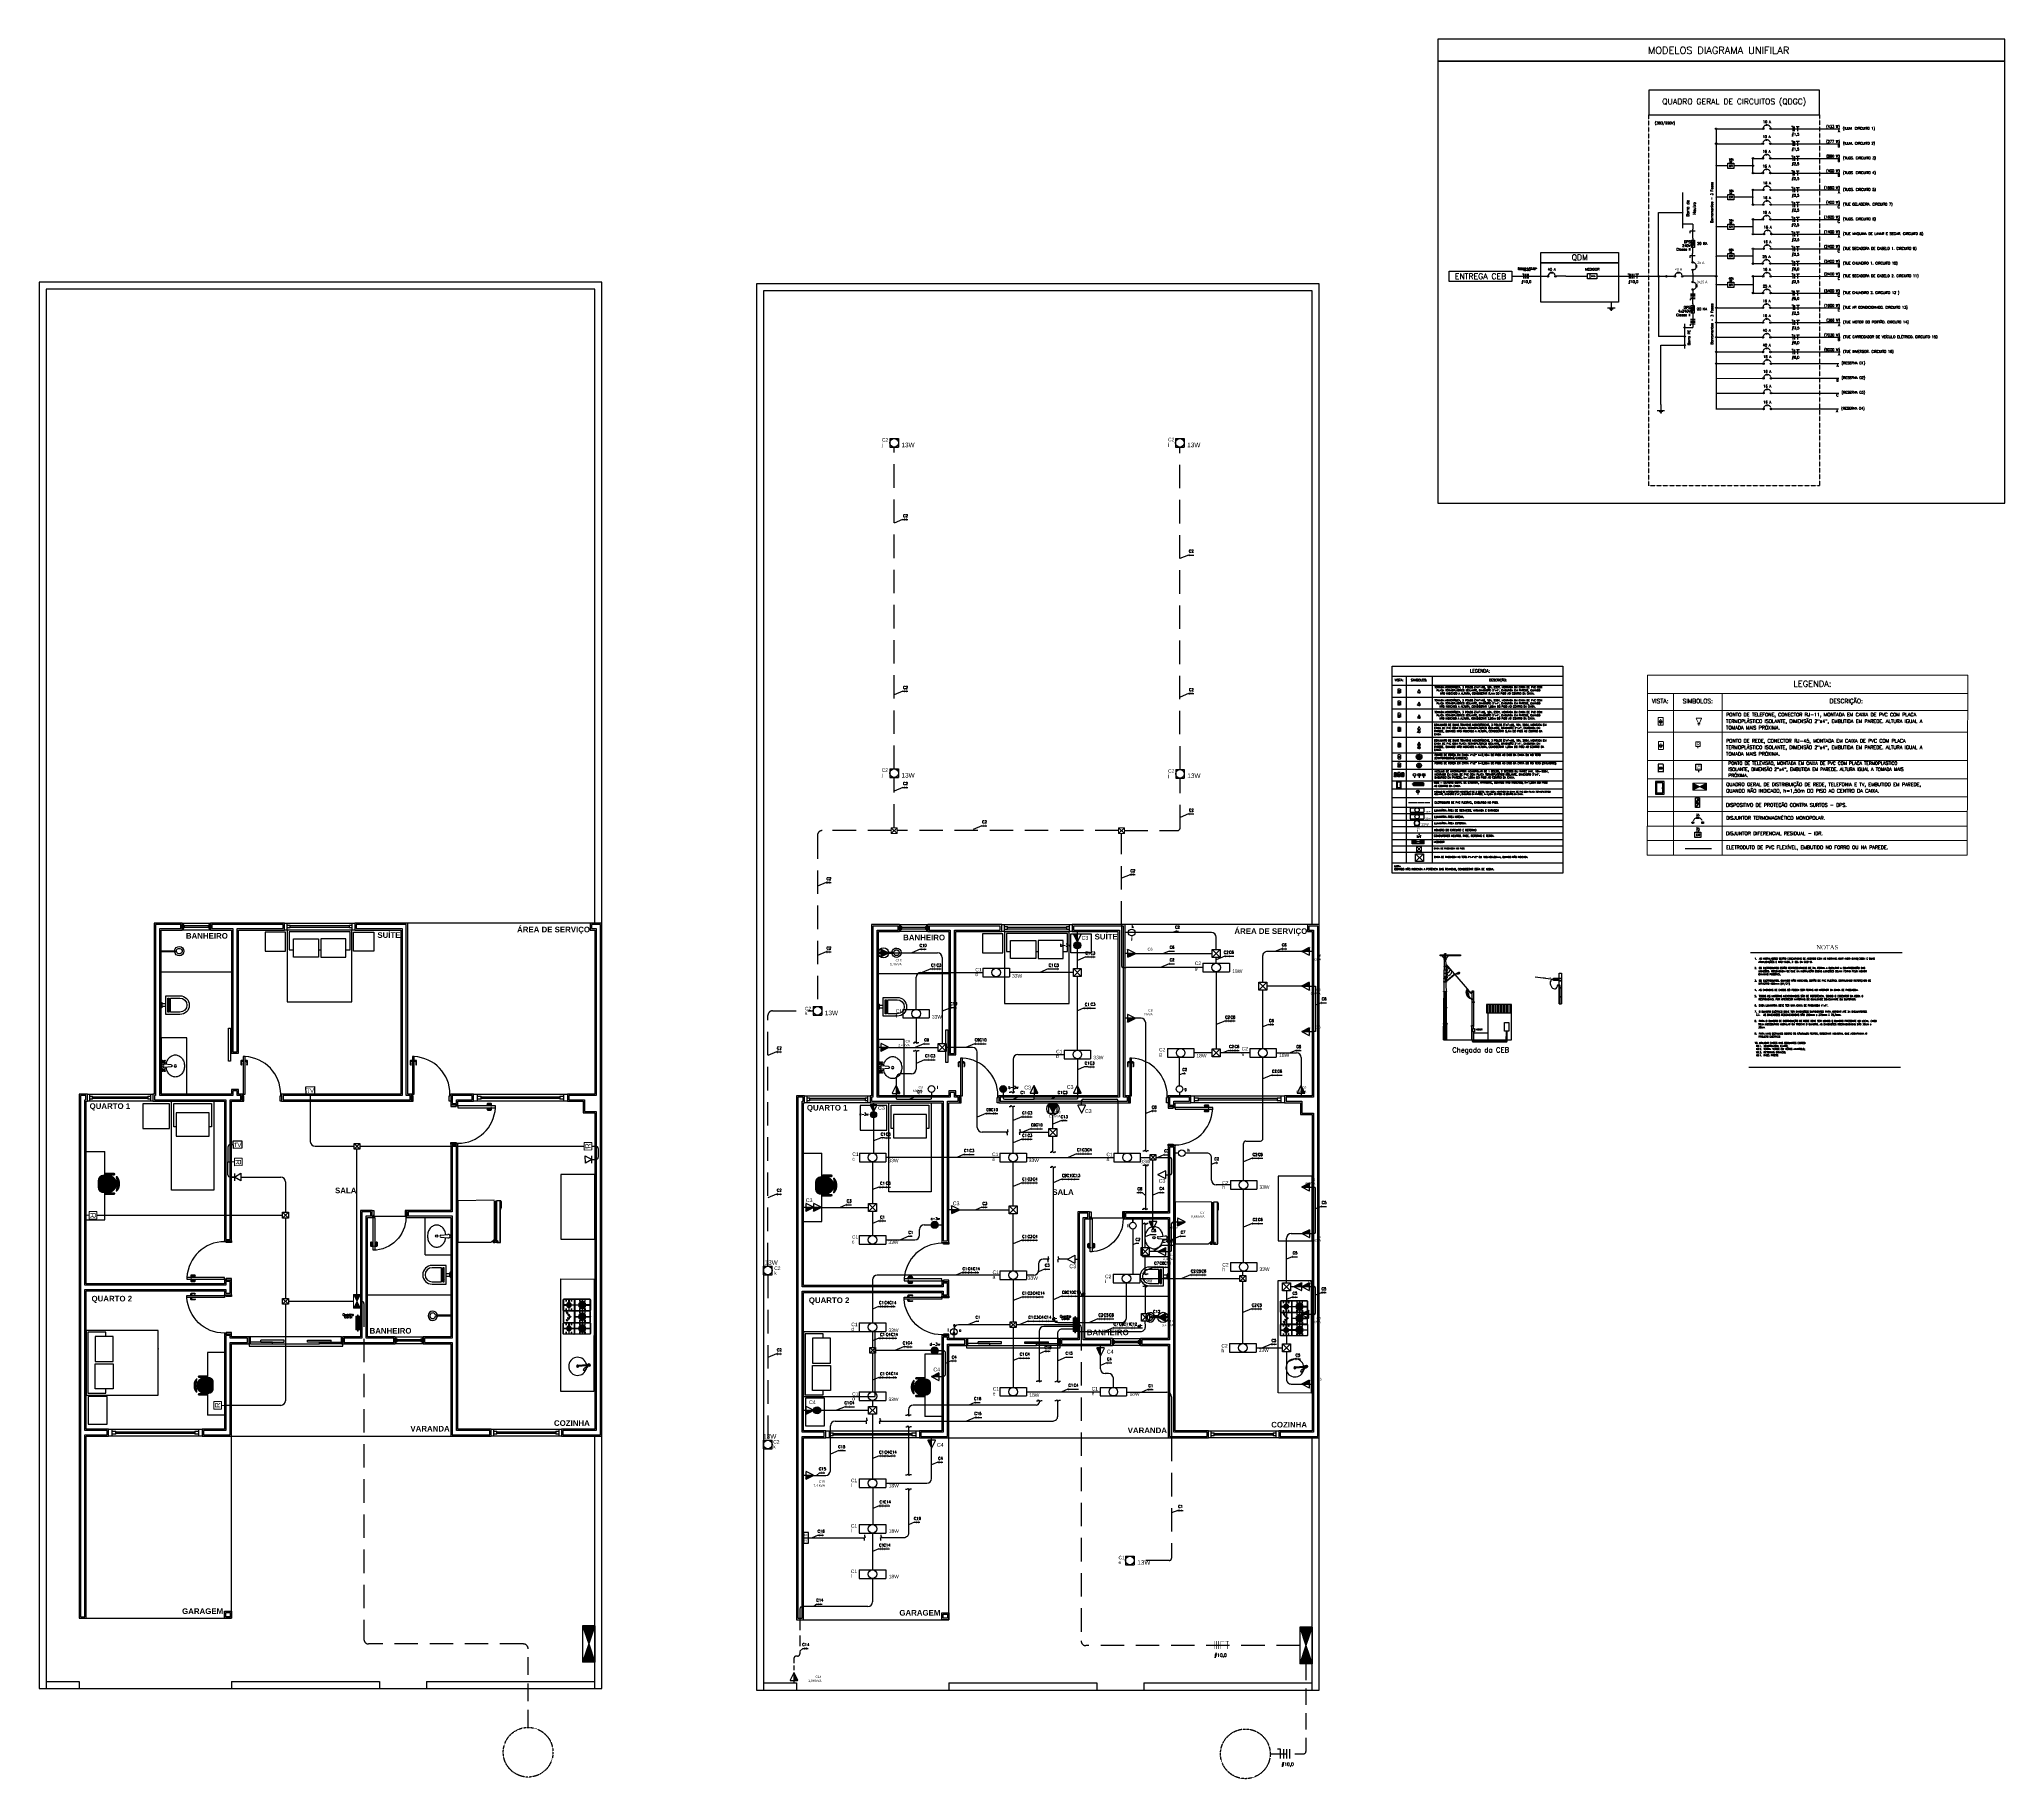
# Model space of a CAD drawing. Header units: millimetres. Extents: x 919107448 to 1838457809, y 576475876 to 1049404419.
# Drawn here: x 919227090 to 919231283, y 576495840 to 576499551 of the extents above; entities outside this region: 4.
import ezdxf
from ezdxf.enums import TextEntityAlignment as Align
from ezdxf.lldxf.tags import DXFTag

# ---------------------------------------------------------------- set-up
doc = ezdxf.new("R2010")
doc.units = ezdxf.units.MM
for name, pattern in [('ACAD_ISO08W100', [36, 24, -3, 6, -3]), ('ACAD_ISO12W100', [21, 12, -3, 0, -3, 0, -3]), ('DASHED', [0.75, 0.5, -0.25]), ('HIDDEN', [0.375, 0.25, -0.125])]:
    doc.linetypes.add(name, pattern=pattern)
for name, color, linetype in [('3', 6, 'Continuous'), ('5', 5, 'Continuous'), ('Arquitetura', 253, 'Continuous'), ('AZUL-SELO', 152, 'Continuous'), ('CAIXA PASSAGEM', 3, 'Continuous'), ('Diagrama Unifilar', 7, 'Continuous'), ('Diagrama_unifilar', 1, 'Continuous'), ('EL-eletrodutos Inversor', 4, 'Continuous'), ('EL-Inversor', 4, 'Continuous'), ('ELE - LEGENDA', 1, 'Continuous'), ('ELE-Telefonia', 210, 'Continuous'), ('ELE-TXT-CIR-02', 3, 'Continuous'), ('ELE-VISTAS-LATERAIS', 5, 'Continuous'), ('Eletrodutos embutidos', 1, 'HIDDEN'), ('ENE- SIMB -02', 2, 'Continuous'), ('ENE-BARRAMENTOS', 6, 'Continuous'), ('ENE-CAIXAS', 3, 'Continuous'), ('ENE-CIRCUITOS', 2, 'Continuous'), ('ENE-DISJUNTOR', 3, 'Continuous'), ('ENE-ELETRO_APARENTE', 4, 'ACAD_ISO08W100'), ('ENE-ELETRO_EMBUTIDO', 4, 'Continuous'), ('ENE-ELETRO_PISO', 4, 'DASHED'), ('ENE-ELETRO_TETO', 4, 'ACAD_ISO12W100'), ('ENE-FIAÇÃO', 2, 'Continuous'), ('ENE-INDICAÇÕES', 2, 'Continuous'), ('ENE-INTERRUPTORES', 3, 'Continuous'), ('ENE-LUMINÁRIAS', 2, 'Continuous'), ('ENE-QUADROS', 3, 'Continuous'), ('ENE-TABELAS', 1, 'Continuous'), ('ENE-TOMADAS', 3, 'Continuous'), ('ENE-TXT-NOTAS', 255, 'Continuous'), ('FIACAO', 2, 'Continuous'), ('LEGENDA', 1, 'Continuous'), ('P-TEXTOS', 7, 'Continuous'), ('Quadros', 1, 'Continuous'), ('TEXTO', 51, 'Continuous')]:
    doc.layers.add(name, color=color, linetype=linetype)
for name, color, linetype, lineweight in [('ELE-PONTOS DE FORÇA', 3, 'Continuous', 5), ('ELE-UNIFILAR', 2, 'Continuous', 5), ('ENE-DPS', 3, 'Continuous', 30), ('ENE-DR', 3, 'Continuous', 30), ('ENE-MEDIDOR', 3, 'Continuous', 30), ('ENE-TXT-TITULO', 3, 'Continuous', 20), ('MTZ-TABELA', 1, 'Continuous', 0), ('P-SIMBOL', 5, 'Continuous', 20), ('PDF2_652_XOF-UN-G1$0$AR_Vista1', 7, 'Continuous', 0), ('PDF2_a-ins', 160, 'Continuous', 0), ('PDF2_Text', 162, 'Continuous', 0), ('TXT-NOTAS', 7, 'Continuous', 0), ('TXT-TITULO', 4, 'Continuous', 20)]:
    doc.layers.add(name, color=color, linetype=linetype, lineweight=lineweight)
doc.styles.add('Arial', font='arial.ttf')
doc.styles.add('PADRAO-FOX-GEPE-100', font='simplex.shx', dxfattribs={"height": 0.2})
doc.styles.add('PDF Arial', font='arial.ttf')
doc.styles.add('R100', font='sasb____.pfb', dxfattribs={"height": 3})
doc.styles.add('ROMANS', font='romans')
doc.styles.add('S16', font='SIMPLEX.SHX', dxfattribs={"height": 0.16})
doc.styles.add('S20', font='SIMPLEX.SHX', dxfattribs={"height": 0.2})
doc.styles.add('S36', font='SIMPLEX.SHX', dxfattribs={"height": 0.36})
doc.styles.add('SIMPLEX', font='simplex.shx')
doc.styles.get("Standard").update_dxf_attribs({"font": 'arial.ttf'})
doc.styles.add('TEXT1', font='times.ttf')
doc.styles.add('TXT-NOTAS', font='simplex.shx', dxfattribs={"height": 0.25})
tags = doc.linetypes.add('DASHDOT2', pattern=[0.5, 0.25, -0.125, 0, -0.125]).pattern_tags.tags
tags[10:11] = [DXFTag(74, 4), DXFTag(75, 0), DXFTag(340, '0'), DXFTag(46, 1.0), DXFTag(50, 0.0), DXFTag(44, 0.0), DXFTag(45, 0.0)]
tags[8:9] = [DXFTag(74, 4), DXFTag(75, 0), DXFTag(340, '0'), DXFTag(46, 1.0), DXFTag(50, 0.0), DXFTag(44, 0.0), DXFTag(45, 0.0)]
tags[6:7] = [DXFTag(74, 4), DXFTag(75, 0), DXFTag(340, '0'), DXFTag(46, 1.0), DXFTag(50, 0.0), DXFTag(44, 0.0), DXFTag(45, 0.0)]
tags[4:5] = [DXFTag(74, 4), DXFTag(75, 0), DXFTag(340, '0'), DXFTag(46, 1.0), DXFTag(50, 0.0), DXFTag(44, 0.0), DXFTag(45, 0.0)]

# ---------------------------------------------------------------- blocks, each defined once
blk = doc.blocks.new('P70')
at = {"layer": 'Arquitetura'}
for points in [[(5, 60), (5, 54, 0.414214), (7, 52), (7, 53.5, -0.414214), (6.5, 54), (6.5, 60, -0.414214), (7, 60.5), (10, 60.5), (10, 62), (7, 62, 0.414214)], [(17.5, 54, -0.414214), (17, 53.5), (17, 52, 0.414214), (19, 54), (19, 60, 0.414214), (17, 62), (14, 62), (14, 60.5), (17, 60.5, -0.414214), (17.5, 60)]]:
    blk.add_lwpolyline(points, format="xyb", close=True, dxfattribs=at)
for points in [[(10, 0), (14, 0), (14, 70), (10, 70)], [(8, -15), (11.5, -15), (11.5, -4), (10, -4), (10, 0), (8, 0)], [(82, -15), (78.5, -15), (78.5, -4), (80, -4), (80, 0), (82, 0)]]:
    blk.add_lwpolyline(points, close=True, dxfattribs=at)
at = {"layer": 'Arquitetura', "linetype": 'Continuous'}
blk.add_arc((10, 0), 70, 360, 90, dxfattribs=at)
blk = doc.blocks.new('P80')
at = {"layer": 'Arquitetura'}
for points in [[(5, 70), (5, 64, 0.414214), (7, 62), (7, 63.5, -0.414214), (6.5, 64), (6.5, 70, -0.414214), (7, 70.5), (10, 70.5), (10, 72), (7, 72, 0.414214)], [(17.5, 64, -0.414214), (17, 63.5), (17, 62, 0.414214), (19, 64), (19, 70, 0.414214), (17, 72), (14, 72), (14, 70.5), (17, 70.5, -0.414214), (17.5, 70)]]:
    blk.add_lwpolyline(points, format="xyb", close=True, dxfattribs=at)
for points in [[(10, 0), (14, 0), (14, 80), (10, 80)], [(8, -15), (11.5, -15), (11.5, -4), (10, -4), (10, 0), (8, 0)], [(92, -15), (88.5, -15), (88.5, -4), (90, -4), (90, 0), (92, 0)]]:
    blk.add_lwpolyline(points, close=True, dxfattribs=at)
at = {"layer": 'Arquitetura', "linetype": 'Continuous'}
blk.add_arc((9.9, 0), 80.1, 359.9901, 87.0723, dxfattribs=at)
blk = doc.blocks.new('JAN')
at = {"layer": 'Arquitetura'}
for p, q in [((-50, -15), (-50, 0)), ((-50, 0), (50, 0)), ((-46, -15), (-46, 0)), ((46, 0), (46, -15)), ((50, 0), (50, -15)), ((50, -15), (-50, -15)), ((-46, -4.375), (-42, -4.375)), ((-42, -10.625), (-46, -10.625)), ((-42, -10.625), (-42, -4.375)), ((-42, -5.625), (42, -5.625)), ((42, -9.375), (-42, -9.375)), ((42, -4.375), (46, -4.375)), ((42, -4.375), (42, -10.625)), ((46, -10.625), (42, -10.625))]:
    blk.add_line(p, q, dxfattribs=at)
blk = doc.blocks.new('VASO')
at = {"layer": 'Arquitetura'}
for p, q in [((-20, 40), (-20, 10)), ((-20, 10), (20, 10)), ((-15, 40), (-15, 20)), ((-15, 20), (15, 20)), ((-15, 17), (15, 17)), ((-15, 17), (-15, 14)), ((-15, 14), (15, 14)), ((-12, 20), (-12, 17)), ((-9, 20), (-9, 17)), ((-6, 0), (6, 0)), ((-6, 0), (-6, 0)), ((-4, 2), (4, 2)), ((-3, 10), (-3, 2)), ((3, 10), (3, 2)), ((6, 0), (6, 0)), ((9, 17), (9, 20)), ((12, 17), (12, 20)), ((15, 20), (15, 40)), ((15, 14), (15, 17)), ((20, 10), (20, 40))]:
    blk.add_line(p, q, dxfattribs=at)
for centre in [(-10.4, 15.6), (10.6, 15.6)]:
    blk.add_circle(centre, 1.06, dxfattribs=at)
for centre, radius, start, end in [((0, 40), 20, 360, 180), ((0, 40), 15, 0, 180), ((-4, 0), 2, 90, 180), ((4, 0), 2, 0, 90)]:
    blk.add_arc(centre, radius, start, end, dxfattribs=at)
blk = doc.blocks.new('CHUV')
at = {"layer": 'Arquitetura'}
for p, q in [((0, 1), (32.7, 1)), ((0, -1), (0, 1)), ((0, -1), (32.7, -1))]:
    blk.add_line(p, q, dxfattribs=at)
for radius, start, end in [(10, 185.7392, 174.2608), (6, 9.5941, 170.4059), (6, 189.5941, 9.5941)]:
    blk.add_arc((38.6, 0), radius, start, end, dxfattribs=at)
blk = doc.blocks.new('PJ')
at = {"layer": 'Arquitetura'}
for p, q in [((-97, 15), (-100, 15)), ((-100, 0), (-100, 15)), ((-97, 0), (-100, 0)), ((-97, 0), (-97, 15)), ((-50, 4), (-97, 4)), ((-97, 0), (-50, 0)), ((-25, 8), (-75, 8)), ((-75, 4), (-75, 8)), ((-75, 4), (-25, 4)), ((-50, 0), (-50, 4)), ((-50, 0), (50, 0)), ((-25, 4), (-25, 8)), ((25, 4), (25, 8)), ((25, 8), (75, 8)), ((75, 4), (25, 4)), ((50, 0), (50, 4)), ((50, 4), (97, 4)), ((97, 0), (50, 0)), ((75, 4), (75, 8)), ((97, 15), (100, 15)), ((97, 0), (97, 15)), ((97, 0), (100, 0)), ((100, 0), (100, 15))]:
    blk.add_line(p, q, dxfattribs=at)
blk = doc.blocks.new('TAMP1')
at = {"layer": 'Arquitetura'}
for p, q in [((-120, 0), (0, 0)), ((0, -55), (0, 0)), ((-120, -55), (-120, 0)), ((-72, -3.4), (-70.1, -5.3)), ((-70.1, -5.3), (-72, -7.3)), ((-71, -2.4), (-69.1, -4.3)), ((-69.1, -6.3), (-71, -8.2)), ((-67.2, -2.4), (-69.1, -4.3)), ((-69.1, -6.3), (-67.2, -8.2)), ((-66.2, -3.4), (-68.1, -5.3)), ((-68.1, -5.3), (-66.2, -7.3)), ((-62.1, -21.3), (-63.7, -6.2)), ((-58.1, -21.3), (-56.6, -6.2)), ((-54.1, -3.4), (-52.2, -5.3)), ((-52.2, -5.3), (-54.1, -7.3)), ((-53.1, -2.4), (-51.2, -4.3)), ((-51.2, -6.3), (-53.1, -8.2)), ((-49.3, -2.4), (-51.2, -4.3)), ((-51.2, -6.3), (-49.3, -8.2)), ((-48.3, -3.4), (-50.2, -5.3)), ((-50.2, -5.3), (-48.3, -7.3)), ((0, -55), (-120, -55))]:
    blk.add_line(p, q, dxfattribs=at)
blk.add_lwpolyline([(-63.2, -10.8, 0.054289), (-69.2, -12.2, 0.090532), (-76.7, -16.4, 0.10422), (-81.8, -22.9, 0.116509), (-83.6, -30.2, 0.116509), (-81.8, -37.4, 0.10422), (-76.7, -44, 0.090532), (-69.2, -48.1, 0.08277), (-60, -49.7, 0.08277), (-50.8, -48.1, 0.090532), (-43.3, -44, 0.10422), (-38.2, -37.4, 0.116509), (-36.4, -30.2, 0.116509), (-38.2, -22.9, 0.10422), (-43.3, -16.4, 0.090532), (-50.8, -12.2, 0.056834), (-57.1, -10.8, 0.056834)], format="xyb", dxfattribs=at)
for centre, radius in [((-69.1, -5.3), 0.99), ((-69.1, -5.3), 0.64), ((-60.1, -30.2), 2.5), ((-60.1, -5.3), 0.64), ((-51.2, -5.3), 0.99), ((-51.2, -5.3), 0.64)]:
    blk.add_circle(centre, radius, dxfattribs=at)
for centre, radius, start, end in [((-71.5, -2.9), 0.7, 45, 225), ((-71.5, -7.8), 0.7, 135, 315), ((-69.1, -5.3), 2.39, 152.0312, 207.9688), ((-69.1, -5.3), 2.39, 62.0312, 117.9688), ((-69.1, -5.3), 2.39, 242.0312, 297.9688), ((-66.7, -2.9), 0.7, 315, 135), ((-66.7, -7.8), 0.7, 225, 45), ((-69.1, -5.3), 2.39, 332.0312, 27.9688), ((-60.1, -5.3), 3.65, 345.7705, 194.2295), ((-60.1, -21.3), 2, 180, 0), ((-53.6, -2.9), 0.7, 45, 225), ((-53.6, -7.8), 0.7, 135, 315), ((-51.2, -5.3), 2.39, 152.0312, 207.9688), ((-51.2, -5.3), 2.39, 62.0312, 117.9688), ((-51.2, -5.3), 2.39, 242.0312, 297.9688), ((-48.8, -2.9), 0.7, 315, 135), ((-48.8, -7.8), 0.7, 225, 45), ((-51.2, -5.3), 2.39, 332.0312, 27.9688)]:
    blk.add_arc(centre, radius, start, end, dxfattribs=at)
blk = doc.blocks.new('Pia')
at = {"layer": 'Arquitetura'}
for p, q in [((919229443.6, 576496954.1), (919229443.6, 576497034.1)), ((919229477.3, 576496996.2), (919229492.3, 576496997.8)), ((919229477.3, 576496992.2), (919229492.3, 576496990.7)), ((919229443.6, 576496954.1), (919229498.6, 576496954.1))]:
    blk.add_line(p, q, dxfattribs=at)
blk.add_lwpolyline([(919229487.7, 576496997.3, 0.054289), (919229486.4, 576497003.3, 0.090532), (919229482.2, 576497010.7, 0.10422), (919229475.7, 576497015.9, 0.116509), (919229468.4, 576497017.6, 0.116509), (919229461.1, 576497015.9, 0.10422), (919229454.6, 576497010.7, 0.090532), (919229450.4, 576497003.3, 0.08277), (919229448.9, 576496994.1, 0.08277), (919229450.4, 576496984.9, 0.090532), (919229454.6, 576496977.4, 0.10422), (919229461.1, 576496972.2, 0.116509), (919229468.4, 576496970.5, 0.116509), (919229475.7, 576496972.2, 0.10422), (919229482.2, 576496977.4, 0.090532), (919229486.4, 576496984.9, 0.056834), (919229487.8, 576496991.1, 0.056834)], format="xyb", dxfattribs=at)
blk.add_circle((919229468.4, 576496994.2), 2.5, dxfattribs=at)
for centre, radius, start, end in [((919229477.3, 576496994.2), 2, 90, 270), ((919229493.2, 576496994.2), 3.65, 255.7705, 104.2295)]:
    blk.add_arc(centre, radius, start, end, dxfattribs=at)
blk = doc.blocks.new('*U79')
at = {"layer": 'ENE-TOMADAS'}
h = blk.add_hatch(color=2, dxfattribs=at)
h.dxf.hatch_style = 1
h.paths.add_polyline_path([(2278.406, 1294.659, 0.619553), (2278.397, 1294.659), (2278.319, 1294.505, 0.55857), (2278.324, 1294.498), (2278.477, 1294.498, 0.555066), (2278.482, 1294.505)])
for p, q in [((2278.397, 1294.659), (2278.319, 1294.505)), ((2278.324, 1294.498), (2278.477, 1294.498)), ((2278.482, 1294.505), (2278.406, 1294.659))]:
    blk.add_line(p, q, dxfattribs=at)
blk.add_circle((2278.4, 1294.56), 0.109, dxfattribs=at)
for centre, start, end in [((2278.324, 1294.503), 153.2544, 270), ((2278.402, 1294.657), 26.1327, 153.2544), ((2278.477, 1294.503), 270, 26.1327)]:
    blk.add_arc(centre, 0.005, start, end, dxfattribs=at)
blk = doc.blocks.new('cama de casal')
at = {"layer": 'Arquitetura'}
for p, q in [((919229256.2, 576497614.1), (919229256.2, 576497597)), ((919229274.5, 576497614.1), (919229256.2, 576497614.1)), ((919229274.5, 576497597), (919229274.5, 576497614.1)), ((919229335.5, 576497597), (919229335.5, 576497614.1)), ((919229335.5, 576497614.1), (919229353.8, 576497614.1)), ((919229353.8, 576497614.1), (919229353.8, 576497597)), ((919229256.2, 576497597), (919229274.5, 576497597)), ((919229353.8, 576497597), (919229335.5, 576497597))]:
    blk.add_line(p, q, dxfattribs=at)
at = {"layer": 'Arquitetura', "ltscale": 0.5}
for points in [[(919229334, 576497615.9), (919229275.9, 576497615.9), (919229275.9, 576497551.4), (919229334, 576497551.4)], [(919229281.4, 576497607.9), (919229304, 576497607.9), (919229304, 576497591.7), (919229281.4, 576497591.7)], [(919229328.5, 576497607.9), (919229306, 576497607.9), (919229306, 576497591.7), (919229328.5, 576497591.7)]]:
    blk.add_lwpolyline(points, close=True, dxfattribs=at)
for points in [[(919229328.5, 576497598.2), (919229332.4, 576497598.2), (919229332.4, 576497614.3), (919229277.6, 576497614.3), (919229277.6, 576497598.2), (919229281.4, 576497598.2)], [(919229304, 576497598.2), (919229306, 576497598.2)]]:
    blk.add_lwpolyline(points, dxfattribs=at)
blk = doc.blocks.new('Cama1')
at = {"layer": 'Arquitetura'}
for p, q in [((919228827.9, 576497275.4), (919228827.9, 576497212.7)), ((919228894.9, 576497275.4), (919228827.9, 576497275.4)), ((919228894.9, 576497212.7), (919228894.9, 576497275.4)), ((919228827.9, 576497212.7), (919228894.9, 576497212.7))]:
    blk.add_line(p, q, dxfattribs=at)
at = {"layer": 'Arquitetura', "ltscale": 0.5}
for points in [[(919228900.2, 576497282.1), (919229006.6, 576497282.1), (919229006.6, 576497057.5), (919228900.2, 576497057.5)], [(919228994.8, 576497252.5), (919228912, 576497252.5), (919228912, 576497193.4), (919228994.8, 576497193.4)]]:
    blk.add_lwpolyline(points, close=True, dxfattribs=at)
blk.add_lwpolyline([(919228912, 576497217.1), (919228906.1, 576497217.1), (919228906.1, 576497276.2), (919229000.7, 576497276.2), (919229000.7, 576497217.1), (919228994.8, 576497217.1)], dxfattribs=at)
blk = doc.blocks.new('*U84')
at = {"layer": 'ENE-TOMADAS'}
h = blk.add_hatch(color=256, dxfattribs=at)
h.dxf.hatch_style = 1
h.paths.add_polyline_path([(2278.406, 1294.659, 0.286119), (2278.402, 1294.662), (2278.402, 1294.498), (2278.477, 1294.498, 0.555066), (2278.482, 1294.505)])
at = {"layer": 'ENE-INTERRUPTORES', "color": 3}
blk.add_circle((2278.402, 1294.737), 0.0753, dxfattribs=at)
at = {"layer": 'ENE-TOMADAS'}
for p, q in [((2278.397, 1294.659), (2278.319, 1294.505)), ((2278.324, 1294.498), (2278.477, 1294.498)), ((2278.402, 1294.662), (2278.402, 1294.498)), ((2278.402, 1294.498), (2278.402, 1294.448)), ((2278.482, 1294.505), (2278.406, 1294.659))]:
    blk.add_line(p, q, dxfattribs=at)
for centre, start, end in [((2278.324, 1294.503), 153.2544, 270), ((2278.402, 1294.657), 26.1327, 153.2544), ((2278.477, 1294.503), 270, 26.1327)]:
    blk.add_arc(centre, 0.005, start, end, dxfattribs=at)
blk = doc.blocks.new('cama 2')
at = {"layer": 'Arquitetura'}
for p, q in [((919229349.8, 576497385.4), (919229291, 576497385.4)), ((919229291, 576497385.4), (919229291, 576497344.7)), ((919229349.8, 576497344.7), (919229349.8, 576497385.4)), ((919229291, 576497344.7), (919229349.8, 576497344.7))]:
    blk.add_line(p, q, dxfattribs=at)
at = {"layer": 'Arquitetura', "ltscale": 0.5}
for points in [[(919229149.6, 576497340.4), (919229287.6, 576497340.4), (919229287.6, 576497493.7), (919229149.6, 576497493.7)], [(919229162.6, 576497359.6), (919229216.3, 576497359.6), (919229216.3, 576497397.9), (919229162.6, 576497397.9)], [(919229274.5, 576497359.6), (919229220.9, 576497359.6), (919229220.9, 576497397.9), (919229274.5, 576497397.9)]]:
    blk.add_lwpolyline(points, close=True, dxfattribs=at)
blk.add_lwpolyline([(919229162.6, 576497382.6), (919229153.4, 576497382.6), (919229153.4, 576497344.2), (919229283.7, 576497344.2), (919229283.7, 576497382.6), (919229274.5, 576497382.6)], dxfattribs=at)
blk = doc.blocks.new('*U88')
h = blk.add_hatch(color=3)
edge = h.paths.add_edge_path()
edge.add_arc((2279.419, 1294.572), 0.1, 0, 360)
at = {"color": 3}
blk.add_line((2279.419, 1294.472), (2279.419, 1294.372), dxfattribs=at)
blk.add_circle((2279.419, 1294.572), 0.1, dxfattribs=at)
blk = doc.blocks.new('*U102')
at = {"layer": 'ENE-TOMADAS'}
h = blk.add_hatch(color=256, dxfattribs=at)
h.dxf.hatch_style = 1
h.paths.add_polyline_path([(2278.402, 1294.498), (2278.477, 1294.498, 0.555066), (2278.482, 1294.505), (2278.406, 1294.659, 0.286119), (2278.402, 1294.662)])
for p, q in [((2278.397, 1294.659), (2278.319, 1294.505)), ((2278.324, 1294.498), (2278.477, 1294.498)), ((2278.402, 1294.661), (2278.402, 1294.497)), ((2278.402, 1294.497), (2278.402, 1294.447)), ((2278.482, 1294.505), (2278.406, 1294.659))]:
    blk.add_line(p, q, dxfattribs=at)
for centre, start, end in [((2278.324, 1294.503), 153.2544, 270), ((2278.402, 1294.657), 26.1327, 153.2544), ((2278.477, 1294.503), 270, 26.1327)]:
    blk.add_arc(centre, 0.005, start, end, dxfattribs=at)
blk = doc.blocks.new('*U91')
at = {"color": 3}
blk.add_line((2279.419, 1294.472), (2279.419, 1294.372), dxfattribs=at)
blk.add_circle((2279.419, 1294.572), 0.1, dxfattribs=at)
blk = doc.blocks.new('*U92')
at = {"color": 3}
blk.add_line((2279.419, 1294.472), (2279.419, 1294.372), dxfattribs=at)
for points in [[(2279.419, 1294.572), (2279.369, 1294.485)], [(2279.419, 1294.673), (2279.419, 1294.572)], [(2279.419, 1294.572), (2279.469, 1294.485)]]:
    blk.add_lwpolyline(points, dxfattribs=at)
blk.add_circle((2279.419, 1294.572), 0.1, dxfattribs=at)
blk = doc.blocks.new('forno')
at = {"layer": 'Arquitetura'}
for p, q in [((919229652.686, 576496828.481), (919229652.688, 576496829.177)), ((919229652.688, 576496829.177), (919229655.058, 576496829.178)), ((919229653.889, 576496829.118, -0.029), (919229653.891, 576496829.122, -0.029)), ((919229653.889, 576496829.113, -0.029), (919229653.889, 576496829.118, -0.029)), ((919229653.889, 576496828.573, -0.029), (919229653.889, 576496829.113, -0.029)), ((919229653.891, 576496829.122, -0.029), (919229653.895, 576496829.126, -0.029)), ((919229653.893, 576496829.112, -0.029), (919229653.894, 576496829.116, -0.029)), ((919229653.893, 576496829.112, -0.029), (919229653.894, 576496829.116, -0.029)), ((919229653.893, 576496828.904, -0.029), (919229653.893, 576496829.112, -0.029)), ((919229653.893, 576496828.904, -0.029), (919229653.893, 576496829.112, -0.029)), ((919229653.894, 576496829.116, -0.029), (919229653.895, 576496829.119, -0.029)), ((919229653.894, 576496829.116, -0.029), (919229653.895, 576496829.119, -0.029)), ((919229653.895, 576496829.126, -0.029), (919229653.9, 576496829.128, -0.029)), ((919229653.895, 576496829.119, -0.029), (919229653.898, 576496829.122, -0.029)), ((919229653.895, 576496829.119, -0.029), (919229653.898, 576496829.122, -0.029)), ((919229653.898, 576496829.122, -0.029), (919229653.901, 576496829.123, -0.029)), ((919229653.898, 576496829.122, -0.029), (919229653.901, 576496829.123, -0.029)), ((919229653.9, 576496829.128, -0.029), (919229653.904, 576496829.129, -0.029)), ((919229653.901, 576496829.123, -0.029), (919229653.905, 576496829.124, -0.029)), ((919229653.901, 576496829.123, -0.029), (919229653.905, 576496829.124, -0.029)), ((919229653.904, 576496829.129, -0.029), (919229654.12, 576496829.129, -0.029)), ((919229653.905, 576496829.124, -0.029), (919229654.119, 576496829.124, -0.029)), ((919229653.905, 576496829.124, -0.029), (919229654.119, 576496829.124, -0.029)), ((919229654.005, 576496828.954, -0.029), (919229654.005, 576496829.112, -0.029)), ((919229654.005, 576496828.954, -0.029), (919229654.005, 576496829.112, -0.029)), ((919229654.011, 576496829.04, -0.022), (919229654.011, 576496829.124, -0.022)), ((919229654.014, 576496829.124, -0.022), (919229654.014, 576496829.04, -0.022)), ((919229654.119, 576496829.124, -0.029), (919229654.123, 576496829.123, -0.029)), ((919229654.119, 576496829.124, -0.029), (919229654.123, 576496829.123, -0.029)), ((919229654.12, 576496829.129, -0.029), (919229654.125, 576496829.128, -0.029)), ((919229654.123, 576496829.123, -0.029), (919229654.126, 576496829.122, -0.029)), ((919229654.123, 576496829.123, -0.029), (919229654.126, 576496829.122, -0.029)), ((919229654.125, 576496829.128, -0.029), (919229654.129, 576496829.126, -0.029)), ((919229654.126, 576496829.122, -0.029), (919229654.129, 576496829.119, -0.029)), ((919229654.126, 576496829.122, -0.029), (919229654.129, 576496829.119, -0.029)), ((919229654.129, 576496829.126, -0.029), (919229654.133, 576496829.122, -0.029)), ((919229654.129, 576496829.119, -0.029), (919229654.13, 576496829.116, -0.029)), ((919229654.129, 576496829.119, -0.029), (919229654.13, 576496829.116, -0.029)), ((919229654.13, 576496829.116, -0.029), (919229654.131, 576496829.112, -0.029)), ((919229654.13, 576496829.116, -0.029), (919229654.131, 576496829.112, -0.029)), ((919229654.131, 576496829.112, -0.029), (919229654.131, 576496828.904, -0.029)), ((919229654.131, 576496829.112, -0.029), (919229654.131, 576496828.904, -0.029)), ((919229654.133, 576496829.122, -0.029), (919229654.135, 576496829.118, -0.029)), ((919229654.135, 576496829.118, -0.029), (919229654.136, 576496829.113, -0.029)), ((919229654.138, 576496829.122, -0.029), (919229654.136, 576496829.118, -0.029)), ((919229654.138, 576496829.122, -0.029), (919229654.136, 576496829.118, -0.029)), ((919229654.136, 576496829.118, -0.029), (919229654.136, 576496829.113, -0.029)), ((919229654.136, 576496829.118, -0.029), (919229654.136, 576496829.113, -0.029)), ((919229654.136, 576496829.113, -0.029), (919229654.136, 576496828.573, -0.029)), ((919229654.136, 576496829.113, -0.029), (919229654.136, 576496828.573, -0.029)), ((919229654.136, 576496829.113, -0.029), (919229654.136, 576496828.573, -0.029)), ((919229654.142, 576496829.126, -0.029), (919229654.138, 576496829.122, -0.029)), ((919229654.142, 576496829.126, -0.029), (919229654.138, 576496829.122, -0.029)), ((919229654.141, 576496829.116, -0.029), (919229654.14, 576496829.112, -0.029)), ((919229654.141, 576496829.116, -0.029), (919229654.14, 576496829.112, -0.029)), ((919229654.14, 576496829.112, -0.029), (919229654.14, 576496828.904, -0.029)), ((919229654.14, 576496829.112, -0.029), (919229654.14, 576496828.904, -0.029)), ((919229654.142, 576496829.119, -0.029), (919229654.141, 576496829.116, -0.029)), ((919229654.142, 576496829.119, -0.029), (919229654.141, 576496829.116, -0.029)), ((919229654.146, 576496829.128, -0.029), (919229654.142, 576496829.126, -0.029)), ((919229654.146, 576496829.128, -0.029), (919229654.142, 576496829.126, -0.029)), ((919229654.145, 576496829.122, -0.029), (919229654.142, 576496829.119, -0.029)), ((919229654.145, 576496829.122, -0.029), (919229654.142, 576496829.119, -0.029)), ((919229654.148, 576496829.123, -0.029), (919229654.145, 576496829.122, -0.029)), ((919229654.148, 576496829.123, -0.029), (919229654.145, 576496829.122, -0.029)), ((919229654.151, 576496829.129, -0.029), (919229654.146, 576496829.128, -0.029)), ((919229654.151, 576496829.129, -0.029), (919229654.146, 576496829.128, -0.029)), ((919229654.152, 576496829.124, -0.029), (919229654.148, 576496829.123, -0.029)), ((919229654.152, 576496829.124, -0.029), (919229654.148, 576496829.123, -0.029)), ((919229654.367, 576496829.129, -0.029), (919229654.151, 576496829.129, -0.029)), ((919229654.367, 576496829.129, -0.029), (919229654.151, 576496829.129, -0.029)), ((919229654.366, 576496829.124, -0.029), (919229654.152, 576496829.124, -0.029)), ((919229654.366, 576496829.124, -0.029), (919229654.152, 576496829.124, -0.029)), ((919229654.37, 576496829.123, -0.029), (919229654.366, 576496829.124, -0.029)), ((919229654.37, 576496829.123, -0.029), (919229654.366, 576496829.124, -0.029)), ((919229654.372, 576496829.128, -0.029), (919229654.367, 576496829.129, -0.029)), ((919229654.372, 576496829.128, -0.029), (919229654.367, 576496829.129, -0.029)), ((919229654.373, 576496829.122, -0.029), (919229654.37, 576496829.123, -0.029)), ((919229654.373, 576496829.122, -0.029), (919229654.37, 576496829.123, -0.029)), ((919229654.376, 576496829.126, -0.029), (919229654.372, 576496829.128, -0.029)), ((919229654.376, 576496829.126, -0.029), (919229654.372, 576496829.128, -0.029)), ((919229654.376, 576496829.119, -0.029), (919229654.373, 576496829.122, -0.029)), ((919229654.376, 576496829.119, -0.029), (919229654.373, 576496829.122, -0.029)), ((919229654.38, 576496829.122, -0.029), (919229654.376, 576496829.126, -0.029)), ((919229654.38, 576496829.122, -0.029), (919229654.376, 576496829.126, -0.029)), ((919229654.377, 576496829.116, -0.029), (919229654.376, 576496829.119, -0.029)), ((919229654.377, 576496829.116, -0.029), (919229654.376, 576496829.119, -0.029)), ((919229654.378, 576496829.112, -0.029), (919229654.377, 576496829.116, -0.029)), ((919229654.378, 576496829.112, -0.029), (919229654.377, 576496829.116, -0.029)), ((919229654.378, 576496828.904, -0.029), (919229654.378, 576496829.112, -0.029)), ((919229654.378, 576496828.904, -0.029), (919229654.378, 576496829.112, -0.029)), ((919229654.382, 576496829.118, -0.029), (919229654.38, 576496829.122, -0.029)), ((919229654.382, 576496829.118, -0.029), (919229654.38, 576496829.122, -0.029)), ((919229654.382, 576496829.113, -0.029), (919229654.383, 576496829.118, -0.029)), ((919229654.382, 576496829.113, -0.029), (919229654.382, 576496829.118, -0.029)), ((919229654.383, 576496829.118, -0.029), (919229654.382, 576496829.113, -0.029)), ((919229654.382, 576496829.113, -0.029), (919229654.382, 576496829.118, -0.029)), ((919229654.382, 576496828.573, -0.029), (919229654.382, 576496829.113, -0.029)), ((919229654.382, 576496828.573, -0.029), (919229654.382, 576496829.113, -0.029)), ((919229654.382, 576496829.113, -0.029), (919229654.382, 576496828.573, -0.029)), ((919229654.382, 576496828.573, -0.029), (919229654.382, 576496829.113, -0.029)), ((919229654.383, 576496829.118, -0.029), (919229654.385, 576496829.122, -0.029)), ((919229654.385, 576496829.122, -0.029), (919229654.383, 576496829.118, -0.029)), ((919229654.385, 576496829.122, -0.029), (919229654.389, 576496829.126, -0.029)), ((919229654.389, 576496829.126, -0.029), (919229654.385, 576496829.122, -0.029)), ((919229654.388, 576496829.116, -0.029), (919229654.387, 576496829.112, -0.029)), ((919229654.388, 576496829.116, -0.029), (919229654.387, 576496829.112, -0.029)), ((919229654.387, 576496829.112, -0.029), (919229654.387, 576496828.904, -0.029)), ((919229654.387, 576496829.112, -0.029), (919229654.387, 576496828.904, -0.029)), ((919229654.389, 576496829.119, -0.029), (919229654.388, 576496829.116, -0.029)), ((919229654.389, 576496829.119, -0.029), (919229654.388, 576496829.116, -0.029)), ((919229654.389, 576496829.126, -0.029), (919229654.393, 576496829.128, -0.029)), ((919229654.393, 576496829.128, -0.029), (919229654.389, 576496829.126, -0.029)), ((919229654.392, 576496829.122, -0.029), (919229654.389, 576496829.119, -0.029)), ((919229654.392, 576496829.122, -0.029), (919229654.389, 576496829.119, -0.029)), ((919229654.395, 576496829.123, -0.029), (919229654.392, 576496829.122, -0.029)), ((919229654.395, 576496829.123, -0.029), (919229654.392, 576496829.122, -0.029)), ((919229654.393, 576496829.128, -0.029), (919229654.398, 576496829.129, -0.029)), ((919229654.398, 576496829.129, -0.029), (919229654.393, 576496829.128, -0.029)), ((919229654.398, 576496829.124, -0.029), (919229654.395, 576496829.123, -0.029)), ((919229654.398, 576496829.124, -0.029), (919229654.395, 576496829.123, -0.029)), ((919229654.398, 576496829.129, -0.029), (919229654.613, 576496829.129, -0.029)), ((919229654.613, 576496829.129, -0.029), (919229654.398, 576496829.129, -0.029)), ((919229654.613, 576496829.124, -0.029), (919229654.398, 576496829.124, -0.029)), ((919229654.613, 576496829.124, -0.029), (919229654.398, 576496829.124, -0.029)), ((919229654.504, 576496829.124, -0.022), (919229654.504, 576496829.04, -0.022)), ((919229654.507, 576496829.04, -0.022), (919229654.507, 576496829.124, -0.022)), ((919229654.613, 576496829.129, -0.029), (919229654.618, 576496829.128, -0.029)), ((919229654.618, 576496829.128, -0.029), (919229654.613, 576496829.129, -0.029)), ((919229654.617, 576496829.123, -0.029), (919229654.613, 576496829.124, -0.029)), ((919229654.617, 576496829.123, -0.029), (919229654.613, 576496829.124, -0.029)), ((919229654.62, 576496829.122, -0.029), (919229654.617, 576496829.123, -0.029)), ((919229654.62, 576496829.122, -0.029), (919229654.617, 576496829.123, -0.029)), ((919229654.618, 576496829.128, -0.029), (919229654.623, 576496829.126, -0.029)), ((919229654.623, 576496829.126, -0.029), (919229654.618, 576496829.128, -0.029)), ((919229654.622, 576496829.119, -0.029), (919229654.62, 576496829.122, -0.029)), ((919229654.622, 576496829.119, -0.029), (919229654.62, 576496829.122, -0.029)), ((919229654.624, 576496829.116, -0.029), (919229654.622, 576496829.119, -0.029)), ((919229654.624, 576496829.116, -0.029), (919229654.622, 576496829.119, -0.029)), ((919229654.623, 576496829.126, -0.029), (919229654.626, 576496829.122, -0.029)), ((919229654.626, 576496829.122, -0.029), (919229654.623, 576496829.126, -0.029)), ((919229654.624, 576496829.112, -0.029), (919229654.624, 576496829.116, -0.029)), ((919229654.624, 576496829.112, -0.029), (919229654.624, 576496829.116, -0.029)), ((919229654.624, 576496828.904, -0.029), (919229654.624, 576496829.112, -0.029)), ((919229654.624, 576496828.904, -0.029), (919229654.624, 576496829.112, -0.029)), ((919229654.626, 576496829.122, -0.029), (919229654.629, 576496829.118, -0.029)), ((919229654.629, 576496829.118, -0.029), (919229654.626, 576496829.122, -0.029)), ((919229654.629, 576496829.118, -0.029), (919229654.629, 576496829.113, -0.029)), ((919229654.629, 576496829.113, -0.029), (919229654.629, 576496829.118, -0.029)), ((919229654.629, 576496829.113, -0.029), (919229654.629, 576496828.573, -0.029)), ((919229654.629, 576496828.573, -0.029), (919229654.629, 576496829.113, -0.029)), ((919229655.058, 576496829.178), (919229655.053, 576496828.48)), ((919229653.127, 576496828.696), (919229653.139, 576496828.707)), ((919229653.168, 576496828.649), (919229653.188, 576496828.668)), ((919229653.191, 576496828.65), (919229653.188, 576496828.668)), ((919229653.191, 576496828.65), (919229653.188, 576496828.668)), ((919229653.226, 576496828.649), (919229653.209, 576496828.804)), ((919229653.246, 576496828.649), (919229653.229, 576496828.806)), ((919229653.94, 576496829.067), (919229653.893, 576496829.067)), ((919229653.893, 576496829.064), (919229653.94, 576496829.064)), ((919229653.983, 576496829.009, -0.011), (919229653.893, 576496829.009, -0.011)), ((919229653.893, 576496829.006, -0.011), (919229653.983, 576496829.006, -0.011)), ((919229653.94, 576496828.957), (919229653.893, 576496828.957)), ((919229653.893, 576496828.954), (919229653.94, 576496828.954)), ((919229653.893, 576496828.904, -0.029), (919229653.894, 576496828.9, -0.029)), ((919229653.893, 576496828.876, -0.029), (919229653.894, 576496828.88, -0.029)), ((919229653.893, 576496828.574, -0.029), (919229653.893, 576496828.876, -0.029)), ((919229653.893, 576496828.574, -0.029), (919229653.893, 576496828.876, -0.029)), ((919229653.893, 576496828.781, -0.029), (919229653.94, 576496828.781, -0.029)), ((919229653.94, 576496828.778, -0.029), (919229653.893, 576496828.778, -0.029)), ((919229653.893, 576496828.726, -0.029), (919229653.983, 576496828.726, -0.029)), ((919229653.983, 576496828.723, -0.029), (919229653.893, 576496828.723, -0.029)), ((919229653.893, 576496828.671, -0.029), (919229653.94, 576496828.671, -0.029)), ((919229653.94, 576496828.668, -0.029), (919229653.893, 576496828.668, -0.029)), ((919229653.894, 576496828.9, -0.029), (919229653.895, 576496828.897, -0.029)), ((919229653.894, 576496828.88, -0.029), (919229653.895, 576496828.883, -0.029)), ((919229653.895, 576496828.897, -0.029), (919229653.898, 576496828.894, -0.029)), ((919229653.895, 576496828.883, -0.029), (919229653.898, 576496828.885, -0.029)), ((919229653.898, 576496828.894, -0.029), (919229653.901, 576496828.893, -0.029)), ((919229653.898, 576496828.885, -0.029), (919229653.901, 576496828.887, -0.029)), ((919229653.901, 576496828.893, -0.029), (919229653.905, 576496828.892, -0.029)), ((919229653.901, 576496828.887, -0.029), (919229653.905, 576496828.887, -0.029)), ((919229654.119, 576496828.892, -0.029), (919229653.905, 576496828.892, -0.029)), ((919229653.905, 576496828.892, -0.029), (919229654.119, 576496828.892, -0.029)), ((919229653.905, 576496828.887, -0.029), (919229654.119, 576496828.887, -0.029)), ((919229653.905, 576496828.887, -0.029), (919229654.119, 576496828.887, -0.029)), ((919229653.94, 576496829.064), (919229653.94, 576496829.067)), ((919229653.94, 576496828.954), (919229653.94, 576496828.957)), ((919229653.94, 576496828.781, -0.029), (919229653.94, 576496828.778, -0.029)), ((919229653.94, 576496828.671, -0.029), (919229653.94, 576496828.668, -0.029)), ((919229653.983, 576496829.006, -0.011), (919229653.983, 576496829.009, -0.011)), ((919229653.983, 576496828.726, -0.029), (919229653.983, 576496828.723, -0.029)), ((919229654.014, 576496829.04, -0.022), (919229654.011, 576496829.04, -0.022)), ((919229654.014, 576496828.982), (919229654.011, 576496828.982)), ((919229654.011, 576496828.982), (919229654.011, 576496828.892)), ((919229654.011, 576496828.892), (919229654.014, 576496828.892)), ((919229654.014, 576496828.887), (919229654.011, 576496828.887)), ((919229654.011, 576496828.887), (919229654.011, 576496828.754)), ((919229654.011, 576496828.754), (919229654.014, 576496828.754)), ((919229654.011, 576496828.562, -0.022), (919229654.011, 576496828.695, -0.022)), ((919229654.011, 576496828.695, -0.022), (919229654.014, 576496828.695, -0.022)), ((919229654.014, 576496828.892), (919229654.014, 576496828.982)), ((919229654.014, 576496828.754), (919229654.014, 576496828.887)), ((919229654.014, 576496828.695, -0.022), (919229654.014, 576496828.562, -0.022)), ((919229654.041, 576496829.006, -0.011), (919229654.041, 576496829.009, -0.011)), ((919229654.041, 576496829.009, -0.011), (919229654.13, 576496829.009, -0.011)), ((919229654.13, 576496829.006, -0.011), (919229654.041, 576496829.006, -0.011)), ((919229654.129, 576496828.726, -0.029), (919229654.041, 576496828.726, -0.029)), ((919229654.041, 576496828.726, -0.029), (919229654.041, 576496828.723, -0.029)), ((919229654.041, 576496828.723, -0.029), (919229654.129, 576496828.723, -0.029)), ((919229654.084, 576496829.064), (919229654.084, 576496829.067)), ((919229654.084, 576496829.067), (919229654.131, 576496829.067)), ((919229654.131, 576496829.064), (919229654.084, 576496829.064)), ((919229654.084, 576496828.954), (919229654.084, 576496828.957)), ((919229654.084, 576496828.957), (919229654.131, 576496828.957)), ((919229654.131, 576496828.954), (919229654.084, 576496828.954)), ((919229654.129, 576496828.781, -0.029), (919229654.084, 576496828.781, -0.029)), ((919229654.084, 576496828.781, -0.029), (919229654.084, 576496828.778, -0.029)), ((919229654.084, 576496828.778, -0.029), (919229654.129, 576496828.778, -0.029)), ((919229654.131, 576496828.671, -0.029), (919229654.084, 576496828.671, -0.029)), ((919229654.084, 576496828.671, -0.029), (919229654.084, 576496828.668, -0.029)), ((919229654.084, 576496828.668, -0.029), (919229654.131, 576496828.668, -0.029)), ((919229654.119, 576496828.892, -0.029), (919229654.123, 576496828.893, -0.029)), ((919229654.119, 576496828.887, -0.029), (919229654.123, 576496828.887, -0.029)), ((919229654.123, 576496828.893, -0.029), (919229654.126, 576496828.894, -0.029)), ((919229654.123, 576496828.887, -0.029), (919229654.126, 576496828.885, -0.029)), ((919229654.126, 576496828.894, -0.029), (919229654.129, 576496828.897, -0.029)), ((919229654.126, 576496828.885, -0.029), (919229654.129, 576496828.883, -0.029)), ((919229654.129, 576496828.897, -0.029), (919229654.13, 576496828.9, -0.029)), ((919229654.129, 576496828.883, -0.029), (919229654.13, 576496828.88, -0.029)), ((919229654.13, 576496828.9, -0.029), (919229654.131, 576496828.904, -0.029)), ((919229654.13, 576496828.88, -0.029), (919229654.131, 576496828.876, -0.029)), ((919229654.131, 576496828.876, -0.029), (919229654.131, 576496828.574, -0.029)), ((919229654.131, 576496828.876, -0.029), (919229654.131, 576496828.574, -0.029)), ((919229654.141, 576496828.9, -0.029), (919229654.14, 576496828.904, -0.029)), ((919229654.141, 576496828.88, -0.029), (919229654.14, 576496828.876, -0.029)), ((919229654.14, 576496828.876, -0.029), (919229654.14, 576496828.574, -0.029)), ((919229654.14, 576496828.876, -0.029), (919229654.14, 576496828.574, -0.029)), ((919229654.14, 576496828.671, -0.029), (919229654.187, 576496828.671, -0.029)), ((919229654.187, 576496828.668, -0.029), (919229654.14, 576496828.668, -0.029)), ((919229654.142, 576496828.897, -0.029), (919229654.141, 576496828.9, -0.029)), ((919229654.142, 576496828.883, -0.029), (919229654.141, 576496828.88, -0.029)), ((919229654.145, 576496828.894, -0.029), (919229654.142, 576496828.897, -0.029)), ((919229654.145, 576496828.885, -0.029), (919229654.142, 576496828.883, -0.029)), ((919229654.142, 576496828.781, -0.029), (919229654.187, 576496828.781, -0.029)), ((919229654.187, 576496828.778, -0.029), (919229654.142, 576496828.778, -0.029)), ((919229654.142, 576496828.726, -0.029), (919229654.23, 576496828.726, -0.029)), ((919229654.23, 576496828.723, -0.029), (919229654.142, 576496828.723, -0.029)), ((919229654.148, 576496828.893, -0.029), (919229654.145, 576496828.894, -0.029)), ((919229654.148, 576496828.887, -0.029), (919229654.145, 576496828.885, -0.029)), ((919229654.152, 576496828.892, -0.029), (919229654.148, 576496828.893, -0.029)), ((919229654.152, 576496828.887, -0.029), (919229654.148, 576496828.887, -0.029)), ((919229654.152, 576496828.892, -0.029), (919229654.366, 576496828.892, -0.029)), ((919229654.366, 576496828.892, -0.029), (919229654.152, 576496828.892, -0.029)), ((919229654.366, 576496828.887, -0.029), (919229654.152, 576496828.887, -0.029)), ((919229654.366, 576496828.887, -0.029), (919229654.152, 576496828.887, -0.029)), ((919229654.174, 576496829.055, -0.012), (919229654.174, 576496829.056, -0.012)), ((919229654.174, 576496829.056, -0.012), (919229654.176, 576496829.056, -0.012)), ((919229654.176, 576496829.036, -0.012), (919229654.174, 576496829.055, -0.012)), ((919229654.176, 576496829.056, -0.012), (919229654.178, 576496829.057, -0.012)), ((919229654.181, 576496829.036, -0.012), (919229654.176, 576496829.036, -0.012)), ((919229654.176, 576496829.036, -0.012), (919229654.176, 576496829.036, -0.012)), ((919229654.178, 576496829.057, -0.012), (919229654.179, 576496829.057, -0.012)), ((919229654.179, 576496829.057, -0.012), (919229654.181, 576496829.056, -0.012)), ((919229654.181, 576496829.056, -0.012), (919229654.183, 576496829.056, -0.012)), ((919229654.183, 576496829.056, -0.012), (919229654.181, 576496829.037, -0.012)), ((919229654.181, 576496829.037, -0.012), (919229654.181, 576496829.036, -0.012)), ((919229654.187, 576496828.781, -0.029), (919229654.187, 576496828.778, -0.029)), ((919229654.187, 576496828.671, -0.029), (919229654.187, 576496828.668, -0.029)), ((919229654.215, 576496829.025, -0.012), (919229654.215, 576496829.026, -0.012)), ((919229654.215, 576496829.026, -0.012), (919229654.216, 576496829.026, -0.012)), ((919229654.216, 576496829.006, -0.012), (919229654.215, 576496829.025, -0.012)), ((919229654.216, 576496829.026, -0.012), (919229654.218, 576496829.027, -0.012)), ((919229654.221, 576496829.006, -0.012), (919229654.216, 576496829.006, -0.012)), ((919229654.216, 576496829.006, -0.012), (919229654.216, 576496829.006, -0.012)), ((919229654.218, 576496829.027, -0.012), (919229654.22, 576496829.027, -0.012)), ((919229654.22, 576496829.027, -0.012), (919229654.221, 576496829.026, -0.012)), ((919229654.221, 576496829.026, -0.012), (919229654.223, 576496829.026, -0.012)), ((919229654.223, 576496829.026, -0.012), (919229654.221, 576496829.007, -0.012)), ((919229654.221, 576496829.007, -0.012), (919229654.221, 576496829.006, -0.012)), ((919229654.23, 576496828.726, -0.029), (919229654.23, 576496828.723, -0.029)), ((919229654.255, 576496828.995, -0.012), (919229654.255, 576496828.996, -0.012)), ((919229654.255, 576496828.996, -0.012), (919229654.256, 576496828.996, -0.012)), ((919229654.256, 576496828.976, -0.012), (919229654.255, 576496828.995, -0.012)), ((919229654.256, 576496828.996, -0.012), (919229654.258, 576496828.997, -0.012)), ((919229654.261, 576496828.976, -0.012), (919229654.256, 576496828.976, -0.012)), ((919229654.256, 576496828.976, -0.012), (919229654.256, 576496828.976, -0.012)), ((919229654.257, 576496828.754), (919229654.257, 576496828.887)), ((919229654.257, 576496828.887), (919229654.26, 576496828.887)), ((919229654.26, 576496828.754), (919229654.257, 576496828.754)), ((919229654.26, 576496828.695, -0.022), (919229654.257, 576496828.695, -0.022)), ((919229654.257, 576496828.695, -0.022), (919229654.257, 576496828.562, -0.022)), ((919229654.258, 576496828.997, -0.012), (919229654.26, 576496828.997, -0.012)), ((919229654.26, 576496828.997, -0.012), (919229654.261, 576496828.996, -0.012)), ((919229654.26, 576496828.887), (919229654.26, 576496828.754)), ((919229654.26, 576496828.562, -0.022), (919229654.26, 576496828.695, -0.022)), ((919229654.261, 576496828.996, -0.012), (919229654.263, 576496828.996, -0.012)), ((919229654.263, 576496828.996, -0.012), (919229654.261, 576496828.977, -0.012)), ((919229654.261, 576496828.977, -0.012), (919229654.261, 576496828.976, -0.012)), ((919229654.378, 576496828.726, -0.029), (919229654.288, 576496828.726, -0.029)), ((919229654.288, 576496828.726, -0.029), (919229654.288, 576496828.723, -0.029)), ((919229654.288, 576496828.723, -0.029), (919229654.378, 576496828.723, -0.029)), ((919229654.295, 576496829.025, -0.012), (919229654.295, 576496829.026, -0.012)), ((919229654.295, 576496829.026, -0.012), (919229654.297, 576496829.026, -0.012)), ((919229654.297, 576496829.006, -0.012), (919229654.295, 576496829.025, -0.012)), ((919229654.297, 576496829.026, -0.012), (919229654.298, 576496829.027, -0.012)), ((919229654.302, 576496829.006, -0.012), (919229654.297, 576496829.006, -0.012)), ((919229654.297, 576496829.006, -0.012), (919229654.297, 576496829.006, -0.012)), ((919229654.298, 576496829.027, -0.012), (919229654.3, 576496829.027, -0.012)), ((919229654.3, 576496829.027, -0.012), (919229654.302, 576496829.026, -0.012)), ((919229654.302, 576496829.026, -0.012), (919229654.303, 576496829.026, -0.012)), ((919229654.303, 576496829.026, -0.012), (919229654.302, 576496829.007, -0.012)), ((919229654.302, 576496829.007, -0.012), (919229654.302, 576496829.006, -0.012)), ((919229654.378, 576496828.781, -0.029), (919229654.331, 576496828.781, -0.029)), ((919229654.331, 576496828.781, -0.029), (919229654.331, 576496828.778, -0.029)), ((919229654.331, 576496828.778, -0.029), (919229654.378, 576496828.778, -0.029)), ((919229654.378, 576496828.671, -0.029), (919229654.331, 576496828.671, -0.029)), ((919229654.331, 576496828.671, -0.029), (919229654.331, 576496828.668, -0.029)), ((919229654.331, 576496828.668, -0.029), (919229654.378, 576496828.668, -0.029)), ((919229654.335, 576496829.055, -0.012), (919229654.335, 576496829.056, -0.012)), ((919229654.335, 576496829.056, -0.012), (919229654.337, 576496829.056, -0.012)), ((919229654.337, 576496829.036, -0.012), (919229654.335, 576496829.055, -0.012)), ((919229654.337, 576496829.056, -0.012), (919229654.338, 576496829.057, -0.012)), ((919229654.342, 576496829.036, -0.012), (919229654.337, 576496829.036, -0.012)), ((919229654.337, 576496829.036, -0.012), (919229654.337, 576496829.036, -0.012)), ((919229654.338, 576496829.057, -0.012), (919229654.34, 576496829.057, -0.012)), ((919229654.34, 576496829.057, -0.012), (919229654.342, 576496829.056, -0.012)), ((919229654.342, 576496829.056, -0.012), (919229654.343, 576496829.056, -0.012)), ((919229654.343, 576496829.056, -0.012), (919229654.342, 576496829.037, -0.012)), ((919229654.342, 576496829.037, -0.012), (919229654.342, 576496829.036, -0.012)), ((919229654.37, 576496828.893, -0.029), (919229654.366, 576496828.892, -0.029)), ((919229654.37, 576496828.887, -0.029), (919229654.366, 576496828.887, -0.029)), ((919229654.373, 576496828.894, -0.029), (919229654.37, 576496828.893, -0.029)), ((919229654.373, 576496828.885, -0.029), (919229654.37, 576496828.887, -0.029)), ((919229654.376, 576496828.897, -0.029), (919229654.373, 576496828.894, -0.029)), ((919229654.376, 576496828.883, -0.029), (919229654.373, 576496828.885, -0.029)), ((919229654.377, 576496828.9, -0.029), (919229654.376, 576496828.897, -0.029)), ((919229654.377, 576496828.88, -0.029), (919229654.376, 576496828.883, -0.029)), ((919229654.378, 576496828.904, -0.029), (919229654.377, 576496828.9, -0.029)), ((919229654.378, 576496828.876, -0.029), (919229654.377, 576496828.88, -0.029)), ((919229654.378, 576496828.574, -0.029), (919229654.378, 576496828.876, -0.029)), ((919229654.378, 576496828.574, -0.029), (919229654.378, 576496828.876, -0.029)), ((919229654.434, 576496829.067), (919229654.387, 576496829.067)), ((919229654.387, 576496829.064), (919229654.434, 576496829.064)), ((919229654.434, 576496828.957), (919229654.387, 576496828.957)), ((919229654.387, 576496828.954), (919229654.434, 576496828.954)), ((919229654.388, 576496828.9, -0.029), (919229654.387, 576496828.904, -0.029)), ((919229654.388, 576496828.88, -0.029), (919229654.387, 576496828.876, -0.029)), ((919229654.387, 576496828.876, -0.029), (919229654.387, 576496828.574, -0.029)), ((919229654.387, 576496828.876, -0.029), (919229654.387, 576496828.574, -0.029)), ((919229654.387, 576496828.671, -0.029), (919229654.434, 576496828.671, -0.029)), ((919229654.434, 576496828.668, -0.029), (919229654.387, 576496828.668, -0.029)), ((919229654.477, 576496829.009, -0.011), (919229654.388, 576496829.009, -0.011)), ((919229654.388, 576496829.006, -0.011), (919229654.477, 576496829.006, -0.011)), ((919229654.389, 576496828.897, -0.029), (919229654.388, 576496828.9, -0.029)), ((919229654.389, 576496828.883, -0.029), (919229654.388, 576496828.88, -0.029)), ((919229654.392, 576496828.894, -0.029), (919229654.389, 576496828.897, -0.029)), ((919229654.392, 576496828.885, -0.029), (919229654.389, 576496828.883, -0.029)), ((919229654.389, 576496828.781, -0.029), (919229654.434, 576496828.781, -0.029)), ((919229654.434, 576496828.778, -0.029), (919229654.389, 576496828.778, -0.029)), ((919229654.389, 576496828.726, -0.029), (919229654.477, 576496828.726, -0.029)), ((919229654.477, 576496828.723, -0.029), (919229654.389, 576496828.723, -0.029)), ((919229654.395, 576496828.893, -0.029), (919229654.392, 576496828.894, -0.029)), ((919229654.395, 576496828.887, -0.029), (919229654.392, 576496828.885, -0.029)), ((919229654.398, 576496828.892, -0.029), (919229654.395, 576496828.893, -0.029)), ((919229654.398, 576496828.887, -0.029), (919229654.395, 576496828.887, -0.029)), ((919229654.398, 576496828.892, -0.029), (919229654.613, 576496828.892, -0.029)), ((919229654.613, 576496828.892, -0.029), (919229654.398, 576496828.892, -0.029)), ((919229654.613, 576496828.887, -0.029), (919229654.398, 576496828.887, -0.029)), ((919229654.613, 576496828.887, -0.029), (919229654.398, 576496828.887, -0.029)), ((919229654.434, 576496829.064), (919229654.434, 576496829.067)), ((919229654.434, 576496828.954), (919229654.434, 576496828.957)), ((919229654.434, 576496828.781, -0.029), (919229654.434, 576496828.778, -0.029)), ((919229654.434, 576496828.671, -0.029), (919229654.434, 576496828.668, -0.029)), ((919229654.477, 576496829.006, -0.011), (919229654.477, 576496829.009, -0.011)), ((919229654.477, 576496828.726, -0.029), (919229654.477, 576496828.723, -0.029)), ((919229654.504, 576496829.04, -0.022), (919229654.507, 576496829.04, -0.022)), ((919229654.504, 576496828.982), (919229654.507, 576496828.982)), ((919229654.504, 576496828.892), (919229654.504, 576496828.982)), ((919229654.507, 576496828.892), (919229654.504, 576496828.892)), ((919229654.504, 576496828.754), (919229654.504, 576496828.887)), ((919229654.504, 576496828.887), (919229654.507, 576496828.887)), ((919229654.507, 576496828.754), (919229654.504, 576496828.754)), ((919229654.507, 576496828.695, -0.022), (919229654.504, 576496828.695, -0.022)), ((919229654.504, 576496828.695, -0.022), (919229654.504, 576496828.562, -0.022)), ((919229654.507, 576496828.982), (919229654.507, 576496828.892)), ((919229654.507, 576496828.887), (919229654.507, 576496828.754)), ((919229654.507, 576496828.562, -0.022), (919229654.507, 576496828.695, -0.022)), ((919229654.535, 576496829.006, -0.011), (919229654.535, 576496829.009, -0.011)), ((919229654.535, 576496829.009, -0.011), (919229654.624, 576496829.009, -0.011)), ((919229654.624, 576496829.006, -0.011), (919229654.535, 576496829.006, -0.011)), ((919229654.624, 576496828.726, -0.029), (919229654.535, 576496828.726, -0.029)), ((919229654.535, 576496828.726, -0.029), (919229654.535, 576496828.723, -0.029)), ((919229654.535, 576496828.723, -0.029), (919229654.624, 576496828.723, -0.029)), ((919229654.577, 576496829.064), (919229654.577, 576496829.067)), ((919229654.577, 576496829.067), (919229654.624, 576496829.067)), ((919229654.624, 576496829.064), (919229654.577, 576496829.064)), ((919229654.577, 576496828.954), (919229654.577, 576496828.957)), ((919229654.577, 576496828.957), (919229654.624, 576496828.957)), ((919229654.624, 576496828.954), (919229654.577, 576496828.954)), ((919229654.624, 576496828.781, -0.029), (919229654.577, 576496828.781, -0.029)), ((919229654.577, 576496828.781, -0.029), (919229654.577, 576496828.778, -0.029)), ((919229654.577, 576496828.778, -0.029), (919229654.624, 576496828.778, -0.029)), ((919229654.624, 576496828.671, -0.029), (919229654.577, 576496828.671, -0.029)), ((919229654.577, 576496828.671, -0.029), (919229654.577, 576496828.668, -0.029)), ((919229654.577, 576496828.668, -0.029), (919229654.624, 576496828.668, -0.029)), ((919229654.617, 576496828.893, -0.029), (919229654.613, 576496828.892, -0.029)), ((919229654.617, 576496828.887, -0.029), (919229654.613, 576496828.887, -0.029)), ((919229654.62, 576496828.894, -0.029), (919229654.617, 576496828.893, -0.029)), ((919229654.62, 576496828.885, -0.029), (919229654.617, 576496828.887, -0.029)), ((919229654.622, 576496828.897, -0.029), (919229654.62, 576496828.894, -0.029)), ((919229654.622, 576496828.883, -0.029), (919229654.62, 576496828.885, -0.029)), ((919229654.624, 576496828.9, -0.029), (919229654.622, 576496828.897, -0.029)), ((919229654.624, 576496828.88, -0.029), (919229654.622, 576496828.883, -0.029)), ((919229654.624, 576496828.904, -0.029), (919229654.624, 576496828.9, -0.029)), ((919229654.624, 576496828.876, -0.029), (919229654.624, 576496828.88, -0.029)), ((919229654.624, 576496828.574, -0.029), (919229654.624, 576496828.876, -0.029)), ((919229654.624, 576496828.574, -0.029), (919229654.624, 576496828.876, -0.029)), ((919229655.053, 576496828.48), (919229652.686, 576496828.481)), ((919229653.162, 576496828.643), (919229653.168, 576496828.649)), ((919229653.179, 576496828.639), (919229653.162, 576496828.643)), ((919229653.179, 576496828.639), (919229653.191, 576496828.65)), ((919229653.214, 576496828.602), (919229653.179, 576496828.639)), ((919229653.192, 576496828.649), (919229653.191, 576496828.65)), ((919229653.191, 576496828.649), (919229653.191, 576496828.65)), ((919229653.224, 576496828.615), (919229653.191, 576496828.65)), ((919229653.217, 576496828.59), (919229653.217, 576496828.59)), ((919229653.217, 576496828.59), (919229653.217, 576496828.59)), ((919229653.229, 576496828.618), (919229653.226, 576496828.649)), ((919229653.254, 576496828.592), (919229653.229, 576496828.59)), ((919229653.232, 576496828.59), (919229653.232, 576496828.59)), ((919229653.232, 576496828.59), (919229653.232, 576496828.59)), ((919229653.243, 576496828.579), (919229653.241, 576496828.604)), ((919229653.249, 576496828.62), (919229653.246, 576496828.649)), ((919229653.889, 576496828.568, -0.029), (919229653.889, 576496828.573, -0.029)), ((919229653.891, 576496828.564, -0.029), (919229653.889, 576496828.568, -0.029)), ((919229653.895, 576496828.56, -0.029), (919229653.891, 576496828.564, -0.029)), ((919229653.894, 576496828.57, -0.029), (919229653.893, 576496828.574, -0.029)), ((919229653.894, 576496828.57, -0.029), (919229653.893, 576496828.574, -0.029)), ((919229653.895, 576496828.567, -0.029), (919229653.894, 576496828.57, -0.029)), ((919229653.895, 576496828.567, -0.029), (919229653.894, 576496828.57, -0.029)), ((919229653.898, 576496828.564, -0.029), (919229653.895, 576496828.567, -0.029)), ((919229653.898, 576496828.564, -0.029), (919229653.895, 576496828.567, -0.029)), ((919229653.9, 576496828.558, -0.029), (919229653.895, 576496828.56, -0.029)), ((919229653.901, 576496828.563, -0.029), (919229653.898, 576496828.564, -0.029)), ((919229653.901, 576496828.563, -0.029), (919229653.898, 576496828.564, -0.029)), ((919229653.904, 576496828.557, -0.029), (919229653.9, 576496828.558, -0.029)), ((919229653.905, 576496828.562, -0.029), (919229653.901, 576496828.563, -0.029)), ((919229653.905, 576496828.562, -0.029), (919229653.901, 576496828.563, -0.029)), ((919229654.01, 576496828.557, -0.029), (919229653.904, 576496828.557, -0.029)), ((919229654.01, 576496828.562, -0.029), (919229653.905, 576496828.562, -0.029)), ((919229654.01, 576496828.562, -0.029), (919229653.905, 576496828.562, -0.029)), ((919229654.009, 576496828.557, -0.022), (919229654.012, 576496828.557, -0.022)), ((919229654.119, 576496828.562, -0.029), (919229654.01, 576496828.562, -0.029)), ((919229654.119, 576496828.562, -0.029), (919229654.01, 576496828.562, -0.029)), ((919229654.12, 576496828.557, -0.029), (919229654.01, 576496828.557, -0.029)), ((919229654.123, 576496828.563, -0.029), (919229654.119, 576496828.562, -0.029)), ((919229654.123, 576496828.563, -0.029), (919229654.119, 576496828.562, -0.029)), ((919229654.125, 576496828.558, -0.029), (919229654.12, 576496828.557, -0.029)), ((919229654.126, 576496828.564, -0.029), (919229654.123, 576496828.563, -0.029)), ((919229654.126, 576496828.564, -0.029), (919229654.123, 576496828.563, -0.029)), ((919229654.129, 576496828.56, -0.029), (919229654.125, 576496828.558, -0.029)), ((919229654.129, 576496828.567, -0.029), (919229654.126, 576496828.564, -0.029)), ((919229654.129, 576496828.567, -0.029), (919229654.126, 576496828.564, -0.029)), ((919229654.13, 576496828.57, -0.029), (919229654.129, 576496828.567, -0.029)), ((919229654.13, 576496828.57, -0.029), (919229654.129, 576496828.567, -0.029)), ((919229654.133, 576496828.564, -0.029), (919229654.129, 576496828.56, -0.029)), ((919229654.131, 576496828.574, -0.029), (919229654.13, 576496828.57, -0.029)), ((919229654.131, 576496828.574, -0.029), (919229654.13, 576496828.57, -0.029)), ((919229654.135, 576496828.568, -0.029), (919229654.133, 576496828.564, -0.029)), ((919229654.136, 576496828.573, -0.029), (919229654.135, 576496828.568, -0.029)), ((919229654.136, 576496828.573, -0.029), (919229654.136, 576496828.568, -0.029)), ((919229654.136, 576496828.573, -0.029), (919229654.136, 576496828.568, -0.029)), ((919229654.136, 576496828.568, -0.029), (919229654.138, 576496828.564, -0.029)), ((919229654.136, 576496828.568, -0.029), (919229654.138, 576496828.564, -0.029)), ((919229654.138, 576496828.564, -0.029), (919229654.142, 576496828.56, -0.029)), ((919229654.138, 576496828.564, -0.029), (919229654.142, 576496828.56, -0.029)), ((919229654.14, 576496828.574, -0.029), (919229654.141, 576496828.57, -0.029)), ((919229654.14, 576496828.574, -0.029), (919229654.141, 576496828.57, -0.029)), ((919229654.141, 576496828.57, -0.029), (919229654.142, 576496828.567, -0.029)), ((919229654.141, 576496828.57, -0.029), (919229654.142, 576496828.567, -0.029)), ((919229654.142, 576496828.567, -0.029), (919229654.145, 576496828.564, -0.029)), ((919229654.142, 576496828.567, -0.029), (919229654.145, 576496828.564, -0.029)), ((919229654.142, 576496828.56, -0.029), (919229654.146, 576496828.558, -0.029)), ((919229654.142, 576496828.56, -0.029), (919229654.146, 576496828.558, -0.029)), ((919229654.145, 576496828.564, -0.029), (919229654.148, 576496828.563, -0.029)), ((919229654.145, 576496828.564, -0.029), (919229654.148, 576496828.563, -0.029)), ((919229654.146, 576496828.558, -0.029), (919229654.151, 576496828.557, -0.029)), ((919229654.146, 576496828.558, -0.029), (919229654.151, 576496828.557, -0.029)), ((919229654.148, 576496828.563, -0.029), (919229654.152, 576496828.562, -0.029)), ((919229654.148, 576496828.563, -0.029), (919229654.152, 576496828.562, -0.029)), ((919229654.151, 576496828.557, -0.029), (919229654.261, 576496828.557, -0.029)), ((919229654.151, 576496828.557, -0.029), (919229654.261, 576496828.557, -0.029)), ((919229654.152, 576496828.562, -0.029), (919229654.261, 576496828.562, -0.029)), ((919229654.152, 576496828.562, -0.029), (919229654.261, 576496828.562, -0.029)), ((919229654.262, 576496828.557, -0.022), (919229654.259, 576496828.557, -0.022)), ((919229654.262, 576496828.557, -0.022), (919229654.259, 576496828.557, -0.022)), ((919229654.261, 576496828.562, -0.029), (919229654.366, 576496828.562, -0.029)), ((919229654.261, 576496828.562, -0.029), (919229654.366, 576496828.562, -0.029)), ((919229654.261, 576496828.557, -0.029), (919229654.367, 576496828.557, -0.029)), ((919229654.261, 576496828.557, -0.029), (919229654.367, 576496828.557, -0.029)), ((919229654.366, 576496828.562, -0.029), (919229654.37, 576496828.563, -0.029)), ((919229654.366, 576496828.562, -0.029), (919229654.37, 576496828.563, -0.029)), ((919229654.367, 576496828.557, -0.029), (919229654.372, 576496828.558, -0.029)), ((919229654.367, 576496828.557, -0.029), (919229654.372, 576496828.558, -0.029)), ((919229654.37, 576496828.563, -0.029), (919229654.373, 576496828.564, -0.029)), ((919229654.37, 576496828.563, -0.029), (919229654.373, 576496828.564, -0.029)), ((919229654.372, 576496828.558, -0.029), (919229654.376, 576496828.56, -0.029)), ((919229654.372, 576496828.558, -0.029), (919229654.376, 576496828.56, -0.029)), ((919229654.373, 576496828.564, -0.029), (919229654.376, 576496828.567, -0.029)), ((919229654.373, 576496828.564, -0.029), (919229654.376, 576496828.567, -0.029)), ((919229654.376, 576496828.567, -0.029), (919229654.377, 576496828.57, -0.029)), ((919229654.376, 576496828.567, -0.029), (919229654.377, 576496828.57, -0.029)), ((919229654.376, 576496828.56, -0.029), (919229654.38, 576496828.564, -0.029)), ((919229654.376, 576496828.56, -0.029), (919229654.38, 576496828.564, -0.029)), ((919229654.377, 576496828.57, -0.029), (919229654.378, 576496828.574, -0.029)), ((919229654.377, 576496828.57, -0.029), (919229654.378, 576496828.574, -0.029)), ((919229654.38, 576496828.564, -0.029), (919229654.382, 576496828.568, -0.029)), ((919229654.38, 576496828.564, -0.029), (919229654.382, 576496828.568, -0.029)), ((919229654.383, 576496828.568, -0.029), (919229654.382, 576496828.573, -0.029)), ((919229654.382, 576496828.568, -0.029), (919229654.382, 576496828.573, -0.029)), ((919229654.382, 576496828.573, -0.029), (919229654.383, 576496828.568, -0.029)), ((919229654.382, 576496828.568, -0.029), (919229654.382, 576496828.573, -0.029)), ((919229654.385, 576496828.564, -0.029), (919229654.383, 576496828.568, -0.029)), ((919229654.383, 576496828.568, -0.029), (919229654.385, 576496828.564, -0.029)), ((919229654.389, 576496828.56, -0.029), (919229654.385, 576496828.564, -0.029)), ((919229654.385, 576496828.564, -0.029), (919229654.389, 576496828.56, -0.029)), ((919229654.387, 576496828.574, -0.029), (919229654.388, 576496828.57, -0.029)), ((919229654.387, 576496828.574, -0.029), (919229654.388, 576496828.57, -0.029)), ((919229654.388, 576496828.57, -0.029), (919229654.389, 576496828.567, -0.029)), ((919229654.388, 576496828.57, -0.029), (919229654.389, 576496828.567, -0.029)), ((919229654.389, 576496828.567, -0.029), (919229654.392, 576496828.564, -0.029)), ((919229654.389, 576496828.567, -0.029), (919229654.392, 576496828.564, -0.029)), ((919229654.393, 576496828.558, -0.029), (919229654.389, 576496828.56, -0.029)), ((919229654.389, 576496828.56, -0.029), (919229654.393, 576496828.558, -0.029)), ((919229654.392, 576496828.564, -0.029), (919229654.395, 576496828.563, -0.029)), ((919229654.392, 576496828.564, -0.029), (919229654.395, 576496828.563, -0.029)), ((919229654.398, 576496828.557, -0.029), (919229654.393, 576496828.558, -0.029)), ((919229654.393, 576496828.558, -0.029), (919229654.398, 576496828.557, -0.029)), ((919229654.395, 576496828.563, -0.029), (919229654.398, 576496828.562, -0.029)), ((919229654.395, 576496828.563, -0.029), (919229654.398, 576496828.562, -0.029)), ((919229654.398, 576496828.562, -0.029), (919229654.507, 576496828.562, -0.029)), ((919229654.398, 576496828.562, -0.029), (919229654.507, 576496828.562, -0.029)), ((919229654.504, 576496828.557, -0.029), (919229654.398, 576496828.557, -0.029)), ((919229654.398, 576496828.557, -0.029), (919229654.507, 576496828.557, -0.029)), ((919229654.503, 576496828.557, -0.022), (919229654.506, 576496828.557, -0.022)), ((919229654.613, 576496828.557, -0.029), (919229654.504, 576496828.557, -0.029)), ((919229654.509, 576496828.557, -0.022), (919229654.506, 576496828.557, -0.022)), ((919229654.507, 576496828.562, -0.029), (919229654.613, 576496828.562, -0.029)), ((919229654.507, 576496828.562, -0.029), (919229654.613, 576496828.562, -0.029)), ((919229654.507, 576496828.557, -0.029), (919229654.613, 576496828.557, -0.029)), ((919229654.613, 576496828.562, -0.029), (919229654.617, 576496828.563, -0.029)), ((919229654.613, 576496828.562, -0.029), (919229654.617, 576496828.563, -0.029)), ((919229654.618, 576496828.558, -0.029), (919229654.613, 576496828.557, -0.029)), ((919229654.613, 576496828.557, -0.029), (919229654.618, 576496828.558, -0.029)), ((919229654.617, 576496828.563, -0.029), (919229654.62, 576496828.564, -0.029)), ((919229654.617, 576496828.563, -0.029), (919229654.62, 576496828.564, -0.029)), ((919229654.623, 576496828.56, -0.029), (919229654.618, 576496828.558, -0.029)), ((919229654.618, 576496828.558, -0.029), (919229654.623, 576496828.56, -0.029)), ((919229654.62, 576496828.564, -0.029), (919229654.622, 576496828.567, -0.029)), ((919229654.62, 576496828.564, -0.029), (919229654.622, 576496828.567, -0.029)), ((919229654.622, 576496828.567, -0.029), (919229654.624, 576496828.57, -0.029)), ((919229654.622, 576496828.567, -0.029), (919229654.624, 576496828.57, -0.029)), ((919229654.626, 576496828.564, -0.029), (919229654.623, 576496828.56, -0.029)), ((919229654.623, 576496828.56, -0.029), (919229654.626, 576496828.564, -0.029)), ((919229654.624, 576496828.57, -0.029), (919229654.624, 576496828.574, -0.029)), ((919229654.624, 576496828.57, -0.029), (919229654.624, 576496828.574, -0.029)), ((919229654.629, 576496828.568, -0.029), (919229654.626, 576496828.564, -0.029)), ((919229654.626, 576496828.564, -0.029), (919229654.629, 576496828.568, -0.029)), ((919229654.629, 576496828.573, -0.029), (919229654.629, 576496828.568, -0.029)), ((919229654.629, 576496828.568, -0.029), (919229654.629, 576496828.573, -0.029))]:
    blk.add_line(p, q, dxfattribs=at)
at = {"layer": 'Arquitetura', "linetype": 'Continuous'}
for p, q in [((919229653.958, 576496828.726, -0.051), (919229653.958, 576496828.74, -0.051)), ((919229653.958, 576496828.716, -0.051), (919229653.958, 576496828.723, -0.051)), ((919229653.961, 576496828.726, -0.051), (919229653.961, 576496828.75, -0.051)), ((919229653.961, 576496828.706, -0.051), (919229653.961, 576496828.723, -0.051)), ((919229653.964, 576496828.726, -0.051), (919229653.964, 576496828.756, -0.051)), ((919229653.964, 576496828.7, -0.051), (919229653.964, 576496828.723, -0.051)), ((919229653.968, 576496828.726, -0.051), (919229653.968, 576496828.761, -0.051)), ((919229653.968, 576496828.695, -0.051), (919229653.968, 576496828.723, -0.051)), ((919229653.971, 576496828.726, -0.051), (919229653.971, 576496828.765, -0.051)), ((919229653.971, 576496828.691, -0.051), (919229653.971, 576496828.723, -0.051)), ((919229653.974, 576496828.726, -0.051), (919229653.974, 576496828.768, -0.051)), ((919229653.974, 576496828.688, -0.051), (919229653.974, 576496828.723, -0.051)), ((919229653.976, 576496829.009, -0.022), (919229653.976, 576496829.015, -0.022)), ((919229653.976, 576496829.001, -0.022), (919229653.976, 576496829.006, -0.022)), ((919229653.977, 576496828.726, -0.051), (919229653.977, 576496828.771, -0.051)), ((919229653.977, 576496828.685, -0.051), (919229653.977, 576496828.723, -0.051)), ((919229653.979, 576496829.009, -0.022), (919229653.979, 576496829.024, -0.022)), ((919229653.979, 576496828.992, -0.022), (919229653.979, 576496829.006, -0.022)), ((919229653.98, 576496828.726, -0.051), (919229653.98, 576496828.773, -0.051)), ((919229653.98, 576496828.682, -0.051), (919229653.98, 576496828.723, -0.051)), ((919229653.982, 576496829.009, -0.022), (919229653.982, 576496829.03, -0.022)), ((919229653.982, 576496828.986, -0.022), (919229653.982, 576496829.006, -0.022)), ((919229653.984, 576496828.68, -0.051), (919229653.984, 576496828.775, -0.051)), ((919229653.985, 576496828.982, -0.022), (919229653.985, 576496829.033, -0.022)), ((919229653.987, 576496828.678, -0.051), (919229653.987, 576496828.777, -0.051)), ((919229653.988, 576496828.98, -0.022), (919229653.988, 576496829.036, -0.022)), ((919229653.99, 576496828.677, -0.051), (919229653.99, 576496828.778, -0.051)), ((919229653.991, 576496828.977, -0.022), (919229653.991, 576496829.039, -0.022)), ((919229653.993, 576496828.676, -0.051), (919229653.993, 576496828.78, -0.051)), ((919229653.995, 576496828.975, -0.022), (919229653.995, 576496829.041, -0.022)), ((919229653.996, 576496828.675, -0.051), (919229653.996, 576496828.781, -0.051)), ((919229653.998, 576496828.974, -0.022), (919229653.998, 576496829.042, -0.022)), ((919229653.999, 576496828.674, -0.051), (919229653.999, 576496828.782, -0.051)), ((919229654.001, 576496828.973, -0.022), (919229654.001, 576496829.043, -0.022)), ((919229654.003, 576496828.673, -0.051), (919229654.003, 576496828.782, -0.051)), ((919229654.004, 576496828.972, -0.022), (919229654.004, 576496829.044, -0.022)), ((919229654.006, 576496828.673, -0.051), (919229654.006, 576496828.783, -0.051)), ((919229654.007, 576496828.971, -0.022), (919229654.007, 576496829.045, -0.022)), ((919229654.009, 576496828.672, -0.051), (919229654.009, 576496828.783, -0.051)), ((919229654.01, 576496828.971, -0.022), (919229654.01, 576496829.045, -0.022)), ((919229654.012, 576496828.695, -0.051), (919229654.012, 576496828.754, -0.051)), ((919229654.014, 576496828.971, -0.022), (919229654.014, 576496829.045, -0.022)), ((919229654.015, 576496828.672, -0.051), (919229654.015, 576496828.783, -0.051)), ((919229654.017, 576496828.971, -0.022), (919229654.017, 576496829.045, -0.022)), ((919229654.018, 576496828.673, -0.051), (919229654.018, 576496828.783, -0.051)), ((919229654.02, 576496828.972, -0.022), (919229654.02, 576496829.044, -0.022)), ((919229654.022, 576496828.673, -0.051), (919229654.022, 576496828.782, -0.051)), ((919229654.023, 576496828.973, -0.022), (919229654.023, 576496829.043, -0.022)), ((919229654.025, 576496828.674, -0.051), (919229654.025, 576496828.782, -0.051)), ((919229654.026, 576496828.974, -0.022), (919229654.026, 576496829.042, -0.022)), ((919229654.028, 576496828.674, -0.051), (919229654.028, 576496828.781, -0.051)), ((919229654.029, 576496828.975, -0.022), (919229654.029, 576496829.04, -0.022)), ((919229654.031, 576496828.676, -0.051), (919229654.031, 576496828.78, -0.051)), ((919229654.033, 576496828.977, -0.022), (919229654.033, 576496829.039, -0.022)), ((919229654.034, 576496828.677, -0.051), (919229654.034, 576496828.779, -0.051)), ((919229654.036, 576496828.98, -0.022), (919229654.036, 576496829.036, -0.022)), ((919229654.038, 576496828.678, -0.051), (919229654.038, 576496828.777, -0.051)), ((919229654.039, 576496828.983, -0.022), (919229654.039, 576496829.033, -0.022)), ((919229654.041, 576496828.68, -0.051), (919229654.041, 576496828.775, -0.051)), ((919229654.042, 576496829.009, -0.022), (919229654.042, 576496829.029, -0.022)), ((919229654.042, 576496828.987, -0.022), (919229654.042, 576496829.006, -0.022)), ((919229654.044, 576496828.726, -0.051), (919229654.044, 576496828.773, -0.051)), ((919229654.044, 576496828.682, -0.051), (919229654.044, 576496828.723, -0.051)), ((919229654.045, 576496829.009, -0.022), (919229654.045, 576496829.024, -0.022)), ((919229654.045, 576496828.992, -0.022), (919229654.045, 576496829.006, -0.022)), ((919229654.047, 576496828.726, -0.051), (919229654.047, 576496828.771, -0.051)), ((919229654.047, 576496828.684, -0.051), (919229654.047, 576496828.723, -0.051)), ((919229654.049, 576496829.009, -0.022), (919229654.049, 576496829.013, -0.022)), ((919229654.049, 576496829.003, -0.022), (919229654.049, 576496829.006, -0.022)), ((919229654.05, 576496828.726, -0.051), (919229654.05, 576496828.768, -0.051)), ((919229654.05, 576496828.687, -0.051), (919229654.05, 576496828.723, -0.051)), ((919229654.053, 576496828.726, -0.051), (919229654.053, 576496828.765, -0.051)), ((919229654.053, 576496828.69, -0.051), (919229654.053, 576496828.723, -0.051)), ((919229654.057, 576496828.726, -0.051), (919229654.057, 576496828.761, -0.051)), ((919229654.057, 576496828.694, -0.051), (919229654.057, 576496828.723, -0.051)), ((919229654.06, 576496828.726, -0.051), (919229654.06, 576496828.757, -0.051)), ((919229654.06, 576496828.699, -0.051), (919229654.06, 576496828.723, -0.051)), ((919229654.063, 576496828.726, -0.051), (919229654.063, 576496828.75, -0.051)), ((919229654.063, 576496828.705, -0.051), (919229654.063, 576496828.723, -0.051)), ((919229654.066, 576496828.726, -0.051), (919229654.066, 576496828.741, -0.051)), ((919229654.066, 576496828.714, -0.051), (919229654.066, 576496828.723, -0.051)), ((919229654.205, 576496828.726, -0.051), (919229654.205, 576496828.741, -0.051)), ((919229654.205, 576496828.714, -0.051), (919229654.205, 576496828.723, -0.051)), ((919229654.208, 576496828.726, -0.051), (919229654.208, 576496828.75, -0.051)), ((919229654.208, 576496828.705, -0.051), (919229654.208, 576496828.723, -0.051)), ((919229654.211, 576496828.726, -0.051), (919229654.211, 576496828.757, -0.051)), ((919229654.211, 576496828.699, -0.051), (919229654.211, 576496828.723, -0.051)), ((919229654.214, 576496828.726, -0.051), (919229654.214, 576496828.761, -0.051)), ((919229654.214, 576496828.694, -0.051), (919229654.214, 576496828.723, -0.051)), ((919229654.218, 576496828.726, -0.051), (919229654.218, 576496828.765, -0.051)), ((919229654.218, 576496828.69, -0.051), (919229654.218, 576496828.723, -0.051)), ((919229654.221, 576496828.726, -0.051), (919229654.221, 576496828.768, -0.051)), ((919229654.221, 576496828.687, -0.051), (919229654.221, 576496828.723, -0.051)), ((919229654.224, 576496828.726, -0.051), (919229654.224, 576496828.771, -0.051)), ((919229654.224, 576496828.684, -0.051), (919229654.224, 576496828.723, -0.051)), ((919229654.227, 576496828.726, -0.051), (919229654.227, 576496828.773, -0.051)), ((919229654.227, 576496828.682, -0.051), (919229654.227, 576496828.723, -0.051)), ((919229654.23, 576496828.68, -0.051), (919229654.23, 576496828.775, -0.051)), ((919229654.234, 576496828.678, -0.051), (919229654.234, 576496828.777, -0.051)), ((919229654.237, 576496828.677, -0.051), (919229654.237, 576496828.779, -0.051)), ((919229654.24, 576496828.676, -0.051), (919229654.24, 576496828.78, -0.051)), ((919229654.243, 576496828.674, -0.051), (919229654.243, 576496828.781, -0.051)), ((919229654.246, 576496828.674, -0.051), (919229654.246, 576496828.782, -0.051)), ((919229654.249, 576496828.673, -0.051), (919229654.249, 576496828.782, -0.051)), ((919229654.253, 576496828.673, -0.051), (919229654.253, 576496828.783, -0.051)), ((919229654.256, 576496828.672, -0.051), (919229654.256, 576496828.783, -0.051)), ((919229654.259, 576496828.695, -0.051), (919229654.259, 576496828.754, -0.051)), ((919229654.262, 576496828.672, -0.051), (919229654.262, 576496828.783, -0.051)), ((919229654.265, 576496828.673, -0.051), (919229654.265, 576496828.783, -0.051)), ((919229654.268, 576496828.673, -0.051), (919229654.268, 576496828.782, -0.051)), ((919229654.272, 576496828.674, -0.051), (919229654.272, 576496828.782, -0.051)), ((919229654.275, 576496828.675, -0.051), (919229654.275, 576496828.781, -0.051)), ((919229654.278, 576496828.676, -0.051), (919229654.278, 576496828.78, -0.051)), ((919229654.281, 576496828.677, -0.051), (919229654.281, 576496828.778, -0.051)), ((919229654.284, 576496828.678, -0.051), (919229654.284, 576496828.777, -0.051)), ((919229654.288, 576496828.68, -0.051), (919229654.288, 576496828.775, -0.051)), ((919229654.291, 576496828.726, -0.051), (919229654.291, 576496828.773, -0.051)), ((919229654.291, 576496828.682, -0.051), (919229654.291, 576496828.723, -0.051)), ((919229654.294, 576496828.726, -0.051), (919229654.294, 576496828.771, -0.051)), ((919229654.294, 576496828.685, -0.051), (919229654.294, 576496828.723, -0.051)), ((919229654.297, 576496828.726, -0.051), (919229654.297, 576496828.768, -0.051)), ((919229654.297, 576496828.688, -0.051), (919229654.297, 576496828.723, -0.051)), ((919229654.3, 576496828.726, -0.051), (919229654.3, 576496828.765, -0.051)), ((919229654.3, 576496828.691, -0.051), (919229654.3, 576496828.723, -0.051)), ((919229654.303, 576496828.726, -0.051), (919229654.303, 576496828.761, -0.051)), ((919229654.303, 576496828.695, -0.051), (919229654.303, 576496828.723, -0.051)), ((919229654.307, 576496828.726, -0.051), (919229654.307, 576496828.756, -0.051)), ((919229654.307, 576496828.7, -0.051), (919229654.307, 576496828.723, -0.051)), ((919229654.31, 576496828.726, -0.051), (919229654.31, 576496828.75, -0.051)), ((919229654.31, 576496828.706, -0.051), (919229654.31, 576496828.723, -0.051)), ((919229654.313, 576496828.726, -0.051), (919229654.313, 576496828.74, -0.051)), ((919229654.313, 576496828.716, -0.051), (919229654.313, 576496828.723, -0.051)), ((919229654.452, 576496828.726, -0.051), (919229654.452, 576496828.741, -0.051)), ((919229654.452, 576496828.714, -0.051), (919229654.452, 576496828.723, -0.051)), ((919229654.455, 576496828.726, -0.051), (919229654.455, 576496828.75, -0.051)), ((919229654.455, 576496828.705, -0.051), (919229654.455, 576496828.723, -0.051)), ((919229654.458, 576496828.726, -0.051), (919229654.458, 576496828.757, -0.051)), ((919229654.458, 576496828.699, -0.051), (919229654.458, 576496828.723, -0.051)), ((919229654.461, 576496828.726, -0.051), (919229654.461, 576496828.761, -0.051)), ((919229654.461, 576496828.694, -0.051), (919229654.461, 576496828.723, -0.051)), ((919229654.464, 576496828.726, -0.051), (919229654.464, 576496828.765, -0.051)), ((919229654.464, 576496828.69, -0.051), (919229654.464, 576496828.723, -0.051)), ((919229654.468, 576496828.726, -0.051), (919229654.468, 576496828.768, -0.051)), ((919229654.468, 576496828.687, -0.051), (919229654.468, 576496828.723, -0.051)), ((919229654.471, 576496829.009, -0.022), (919229654.471, 576496829.019, -0.022)), ((919229654.471, 576496828.996, -0.022), (919229654.471, 576496829.006, -0.022)), ((919229654.471, 576496828.726, -0.051), (919229654.471, 576496828.771, -0.051)), ((919229654.471, 576496828.684, -0.051), (919229654.471, 576496828.723, -0.051)), ((919229654.474, 576496829.009, -0.022), (919229654.474, 576496829.027, -0.022)), ((919229654.474, 576496828.989, -0.022), (919229654.474, 576496829.006, -0.022)), ((919229654.474, 576496828.726, -0.051), (919229654.474, 576496828.773, -0.051)), ((919229654.474, 576496828.682, -0.051), (919229654.474, 576496828.723, -0.051)), ((919229654.477, 576496828.985, -0.022), (919229654.477, 576496829.031, -0.022)), ((919229654.477, 576496828.68, -0.051), (919229654.477, 576496828.775, -0.051)), ((919229654.48, 576496828.981, -0.022), (919229654.48, 576496829.035, -0.022)), ((919229654.48, 576496828.678, -0.051), (919229654.48, 576496828.777, -0.051)), ((919229654.484, 576496828.979, -0.022), (919229654.484, 576496829.037, -0.022)), ((919229654.484, 576496828.677, -0.051), (919229654.484, 576496828.779, -0.051)), ((919229654.487, 576496828.976, -0.022), (919229654.487, 576496829.04, -0.022)), ((919229654.487, 576496828.676, -0.051), (919229654.487, 576496828.78, -0.051)), ((919229654.49, 576496828.975, -0.022), (919229654.49, 576496829.041, -0.022)), ((919229654.49, 576496828.674, -0.051), (919229654.49, 576496828.781, -0.051)), ((919229654.493, 576496828.973, -0.022), (919229654.493, 576496829.043, -0.022)), ((919229654.493, 576496828.674, -0.051), (919229654.493, 576496828.782, -0.051)), ((919229654.496, 576496828.972, -0.022), (919229654.496, 576496829.044, -0.022)), ((919229654.496, 576496828.673, -0.051), (919229654.496, 576496828.782, -0.051)), ((919229654.499, 576496828.972, -0.022), (919229654.499, 576496829.044, -0.022)), ((919229654.499, 576496828.673, -0.051), (919229654.499, 576496828.783, -0.051)), ((919229654.503, 576496828.971, -0.022), (919229654.503, 576496829.045, -0.022)), ((919229654.503, 576496828.672, -0.051), (919229654.503, 576496828.783, -0.051)), ((919229654.506, 576496828.982, -0.022), (919229654.506, 576496829.04, -0.022)), ((919229654.506, 576496828.695, -0.051), (919229654.506, 576496828.754, -0.051)), ((919229654.509, 576496828.971, -0.022), (919229654.509, 576496829.045, -0.022)), ((919229654.509, 576496828.672, -0.051), (919229654.509, 576496828.783, -0.051)), ((919229654.512, 576496828.971, -0.022), (919229654.512, 576496829.044, -0.022)), ((919229654.512, 576496828.673, -0.051), (919229654.512, 576496828.783, -0.051)), ((919229654.515, 576496828.972, -0.022), (919229654.515, 576496829.044, -0.022)), ((919229654.515, 576496828.673, -0.051), (919229654.515, 576496828.782, -0.051)), ((919229654.518, 576496828.973, -0.022), (919229654.518, 576496829.043, -0.022)), ((919229654.518, 576496828.674, -0.051), (919229654.518, 576496828.782, -0.051)), ((919229654.522, 576496828.974, -0.022), (919229654.522, 576496829.041, -0.022)), ((919229654.522, 576496828.675, -0.051), (919229654.522, 576496828.781, -0.051)), ((919229654.525, 576496828.976, -0.022), (919229654.525, 576496829.04, -0.022)), ((919229654.525, 576496828.676, -0.051), (919229654.525, 576496828.78, -0.051)), ((919229654.528, 576496828.978, -0.022), (919229654.528, 576496829.038, -0.022)), ((919229654.528, 576496828.677, -0.051), (919229654.528, 576496828.778, -0.051)), ((919229654.531, 576496828.981, -0.022), (919229654.531, 576496829.035, -0.022)), ((919229654.531, 576496828.678, -0.051), (919229654.531, 576496828.777, -0.051)), ((919229654.534, 576496828.984, -0.022), (919229654.534, 576496829.032, -0.022)), ((919229654.534, 576496828.68, -0.051), (919229654.534, 576496828.775, -0.051)), ((919229654.537, 576496829.009, -0.022), (919229654.537, 576496829.027, -0.022)), ((919229654.537, 576496828.989, -0.022), (919229654.537, 576496829.006, -0.022)), ((919229654.538, 576496828.726, -0.051), (919229654.538, 576496828.773, -0.051)), ((919229654.538, 576496828.682, -0.051), (919229654.538, 576496828.723, -0.051)), ((919229654.541, 576496829.009, -0.022), (919229654.541, 576496829.021, -0.022)), ((919229654.541, 576496828.995, -0.022), (919229654.541, 576496829.006, -0.022)), ((919229654.541, 576496828.726, -0.051), (919229654.541, 576496828.771, -0.051)), ((919229654.541, 576496828.685, -0.051), (919229654.541, 576496828.723, -0.051)), ((919229654.544, 576496828.726, -0.051), (919229654.544, 576496828.768, -0.051)), ((919229654.544, 576496828.688, -0.051), (919229654.544, 576496828.723, -0.051)), ((919229654.547, 576496828.726, -0.051), (919229654.547, 576496828.765, -0.051)), ((919229654.547, 576496828.691, -0.051), (919229654.547, 576496828.723, -0.051)), ((919229654.55, 576496828.726, -0.051), (919229654.55, 576496828.761, -0.051)), ((919229654.55, 576496828.695, -0.051), (919229654.55, 576496828.723, -0.051)), ((919229654.553, 576496828.726, -0.051), (919229654.553, 576496828.756, -0.051)), ((919229654.553, 576496828.7, -0.051), (919229654.553, 576496828.723, -0.051)), ((919229654.557, 576496828.726, -0.051), (919229654.557, 576496828.75, -0.051)), ((919229654.557, 576496828.706, -0.051), (919229654.557, 576496828.723, -0.051)), ((919229654.56, 576496828.726, -0.051), (919229654.56, 576496828.74, -0.051)), ((919229654.56, 576496828.716, -0.051), (919229654.56, 576496828.723, -0.051))]:
    blk.add_line(p, q, dxfattribs=at)
at = {"layer": 'Arquitetura'}
for centre, radius in [((919229654.179, 576496829.046, -0.018), 0.0141), ((919229654.194, 576496829.062, -0.018), 0.00408), ((919229654.194, 576496829.062, -0.018), 0.00308), ((919229654.219, 576496829.016, -0.018), 0.0141), ((919229654.235, 576496829.032, -0.018), 0.00408), ((919229654.235, 576496829.032, -0.018), 0.00308), ((919229654.259, 576496828.986, -0.018), 0.0141), ((919229654.275, 576496829.002, -0.018), 0.00408), ((919229654.275, 576496829.002, -0.018), 0.00308), ((919229654.299, 576496829.016, -0.018), 0.0141), ((919229654.315, 576496829.032, -0.018), 0.00408), ((919229654.315, 576496829.032, -0.018), 0.00308), ((919229654.339, 576496829.046, -0.018), 0.0141), ((919229654.355, 576496829.062, -0.018), 0.00408), ((919229654.355, 576496829.062, -0.018), 0.00308), ((919229653.242, 576496828.591), 0.03), ((919229653.242, 576496828.591), 0.01)]:
    blk.add_circle(centre, radius, dxfattribs=at)
for centre, radius, start, end in [((919229653.215, 576496828.824), 0.19, 293.4133, 246.5867), ((919229653.226, 576496828.724), 0.103, 195.7444, 226.2878), ((919229653.09, 576496828.593), 0.124, 37.1327, 66.6182), ((919229653.217, 576496828.826), 0.0206, 303.3053, 248.8893), ((919229653.217, 576496828.826), 0.015, 299.7509, 252.4437), ((919229653.219, 576496828.805), 0.01, 6.0973, 186.0973), ((919229654.012, 576496828.728, -0.073), 0.0756, 91.2882, 181.0685), ((919229654.012, 576496828.728, -0.073), 0.0756, 183.3435, 268.7118), ((919229654.012, 576496828.728, -0.058), 0.0636, 91.532, 181.2706), ((919229654.012, 576496828.728, -0.058), 0.0636, 183.977, 268.468), ((919229654.012, 576496828.728, -0.032), 0.0555, 91.7555, 181.456), ((919229654.012, 576496828.728, -0.032), 0.0555, 184.5581, 268.2445), ((919229654.012, 576496829.008, -0.039), 0.0504, 91.4777, 178.2266), ((919229654.012, 576496829.008, -0.039), 0.0504, 181.6369, 268.5223), ((919229654.012, 576496829.008, -0.029), 0.0424, 91.7574, 177.8909), ((919229654.012, 576496829.008, -0.029), 0.0424, 181.9467, 268.2426), ((919229654.012, 576496829.008, -0.012), 0.037, 92.0138, 177.5832), ((919229654.012, 576496829.008, -0.012), 0.037, 182.2307, 267.9862), ((919229654.012, 576496829.008, -0.039), 0.0504, 1.7734, 88.0674), ((919229654.012, 576496829.008, -0.029), 0.0424, 2.1091, 87.7016), ((919229654.012, 576496829.008, -0.012), 0.037, 2.4168, 87.3662), ((919229654.012, 576496829.008, -0.039), 0.0504, 271.9326, 358.3631), ((919229654.012, 576496829.008, -0.029), 0.0424, 272.2984, 358.0533), ((919229654.012, 576496829.008, -0.012), 0.037, 272.6338, 357.7693), ((919229654.012, 576496828.728, -0.073), 0.0756, 358.9315, 89.0149), ((919229654.012, 576496828.728, -0.058), 0.0636, 358.7294, 88.8285), ((919229654.012, 576496828.728, -0.032), 0.0555, 358.544, 88.6576), ((919229654.012, 576496828.728, -0.073), 0.0756, 270.9851, 356.6565), ((919229654.012, 576496828.728, -0.058), 0.0636, 271.1715, 356.023), ((919229654.012, 576496828.728, -0.032), 0.0555, 271.3424, 355.4419), ((919229654.179, 576496829.046, -0.018), 0.0101, 113.7458, 255.5915), ((919229654.179, 576496829.046, -0.018), 0.0101, 284.3823, 66.1984), ((919229654.259, 576496828.728, -0.073), 0.0756, 90.9851, 181.0685), ((919229654.259, 576496828.728, -0.073), 0.0756, 183.3435, 269.0149), ((919229654.259, 576496828.728, -0.058), 0.0636, 91.1715, 181.2706), ((919229654.259, 576496828.728, -0.058), 0.0636, 183.977, 268.8285), ((919229654.259, 576496828.728, -0.032), 0.0555, 91.3424, 181.456), ((919229654.259, 576496828.728, -0.032), 0.0555, 184.5581, 268.6576), ((919229654.219, 576496829.016, -0.018), 0.0101, 113.7458, 255.5915), ((919229654.219, 576496829.016, -0.018), 0.0101, 284.4085, 66.2542), ((919229654.259, 576496828.986, -0.018), 0.0101, 113.7458, 255.5915), ((919229654.259, 576496828.728, -0.073), 0.0756, 358.9315, 88.7118), ((919229654.259, 576496828.728, -0.058), 0.0636, 358.7294, 88.468), ((919229654.259, 576496828.728, -0.032), 0.0555, 358.544, 88.2445), ((919229654.259, 576496828.728, -0.073), 0.0756, 271.2882, 356.6565), ((919229654.259, 576496828.728, -0.058), 0.0636, 271.532, 356.023), ((919229654.259, 576496828.728, -0.032), 0.0555, 271.7555, 355.4419), ((919229654.259, 576496828.986, -0.018), 0.0101, 284.4085, 66.2542), ((919229654.299, 576496829.016, -0.018), 0.0101, 113.7458, 255.5915), ((919229654.299, 576496829.016, -0.018), 0.0101, 284.4085, 66.2542), ((919229654.339, 576496829.046, -0.018), 0.0101, 113.7458, 255.5915), ((919229654.339, 576496829.046, -0.018), 0.0101, 284.4085, 66.2542), ((919229654.506, 576496828.728, -0.073), 0.0756, 90.9851, 181.0685), ((919229654.506, 576496828.728, -0.073), 0.0756, 183.3435, 269.0149), ((919229654.506, 576496828.728, -0.058), 0.0636, 91.1715, 181.2706), ((919229654.506, 576496828.728, -0.058), 0.0636, 183.977, 268.8285), ((919229654.506, 576496828.728, -0.032), 0.0555, 91.3424, 181.456), ((919229654.506, 576496828.728, -0.032), 0.0555, 184.5581, 268.6576), ((919229654.506, 576496829.008, -0.039), 0.0504, 91.9326, 178.2266), ((919229654.506, 576496829.008, -0.039), 0.0504, 181.6369, 268.0674), ((919229654.506, 576496829.008, -0.029), 0.0424, 92.2984, 177.8909), ((919229654.506, 576496829.008, -0.029), 0.0424, 181.9467, 267.7016), ((919229654.506, 576496829.008, -0.012), 0.037, 92.6338, 177.5832), ((919229654.506, 576496829.008, -0.012), 0.037, 182.2307, 267.3662), ((919229654.506, 576496829.008, -0.039), 0.0504, 1.7734, 88.5223), ((919229654.506, 576496829.008, -0.029), 0.0424, 2.1091, 88.2426), ((919229654.506, 576496829.008, -0.012), 0.037, 2.4168, 87.9862), ((919229654.506, 576496829.008, -0.039), 0.0504, 271.4777, 358.3631), ((919229654.506, 576496829.008, -0.029), 0.0424, 271.7574, 358.0533), ((919229654.506, 576496829.008, -0.012), 0.037, 272.0138, 357.7693), ((919229654.506, 576496828.728, -0.073), 0.0756, 358.9315, 88.7118), ((919229654.506, 576496828.728, -0.058), 0.0636, 358.7294, 88.468), ((919229654.506, 576496828.728, -0.032), 0.0555, 358.544, 88.2445), ((919229654.506, 576496828.728, -0.073), 0.0756, 271.2882, 356.6565), ((919229654.506, 576496828.728, -0.058), 0.0636, 271.532, 356.023), ((919229654.506, 576496828.728, -0.032), 0.0555, 271.7555, 355.4419), ((919229653.215, 576496828.824), 0.19, 246.5867, 259.7101), ((919229653.226, 576496828.724), 0.103, 226.2878, 231.5273), ((919229653.215, 576496828.824), 0.19, 267.1704, 273.5959), ((919229653.215, 576496828.824), 0.19, 279.6301, 293.4133)]:
    blk.add_arc(centre, radius, start, end, dxfattribs=at)
blk = doc.blocks.new('geladeira')
at = {"layer": 'Arquitetura', "ltscale": 3}
for p, q in [((919229565.9, 576496849), (919229565.9, 576496917.3)), ((919229566.7, 576496829.2), (919229566.7, 576496918.6)), ((919229573.4, 576496918.6), (919229566.7, 576496918.6)), ((919229571.7, 576496914.9), (919229570.1, 576496914.9)), ((919229579.4, 576496917.8), (919229571.7, 576496917.8)), ((919229573.4, 576496914.9), (919229579.1, 576496914.9)), ((919229574.1, 576496829.2), (919229574.1, 576496918.8)), ((919229574.9, 576496915.1), (919229574.9, 576496829.3)), ((919229575.6, 576496915.1), (919229575.6, 576496829.8)), ((919229576.4, 576496915.1), (919229576.4, 576496829.3)), ((919229579.4, 576496918.6), (919229577.8, 576496918.6)), ((919229577.8, 576496914.1), (919229577.8, 576496918.6)), ((919229579.3, 576496914.1), (919229577.8, 576496914.1)), ((919229577.9, 576496911.5), (919229586.1, 576496918.6)), ((919229578.6, 576496829.2), (919229578.6, 576496918.8)), ((919229578.6, 576496829.8), (919229578.6, 576496916.4)), ((919229578.6, 576496829.8), (919229578.6, 576496916.4)), ((919229656.3, 576496829.2), (919229656.3, 576496918.8)), ((919229564.3, 576496830.7), (919229564.3, 576496845.4)), ((919229565.1, 576496832.2), (919229565.1, 576496841.5)), ((919229565.8, 576496829.2), (919229566.7, 576496829.2)), ((919229566.7, 576496829.2), (919229574.2, 576496829.2)), ((919229575.6, 576496829.8), (919229574.9, 576496829.3)), ((919229576.4, 576496829.3), (919229575.6, 576496829.8))]:
    blk.add_line(p, q, dxfattribs=at)
at = {"layer": 'Arquitetura'}
for p, q in [((919229586.1, 576496918.6), (919229656.3, 576496918.6)), ((919229578.6, 576496827.9), (919229656.3, 576496829.2))]:
    blk.add_line(p, q, dxfattribs=at)
at = {"layer": 'Arquitetura', "ltscale": 3}
blk.add_circle((919229571.8, 576496916.3), 0.689, dxfattribs=at)
for centre, radius, start, end in [((919229566.7, 576496917.1), 1.49, 90, 180), ((919229571.7, 576496916.3), 1.49, 90.1745, 269.8255), ((919229579.6, 576496916.3), 2.26, 264.6823, 98.3855), ((919229579.3, 576496912.6), 1.49, 84.6823, 90), ((919229579.6, 576496916.3), 1.51, 261.6145, 98.3855), ((919229572.5, 576496844.1), 8.19, 143.5994, 192.1258), ((919229556.8, 576496836.8), 9.55, 322.6642, 37.3358), ((919229565.8, 576496830.7), 1.49, 180, 270), ((919229572.5, 576496844.1), 8.19, 135, 135.5357)]:
    blk.add_arc(centre, radius, start, end, dxfattribs=at)
for points in [[(919229571.7, 576496914.9), (919229571.7, 576496914.9), (919229565.9, 576496914.9)], [(919229565.9, 576496914.9), (919229565.9, 576496914.9), (919229565.9, 576496914.9)], [(919229570.2, 576496916.3), (919229570.6, 576496915.3), (919229570.6, 576496915.3)], [(919229571.7, 576496917.8), (919229571.7, 576496917.8), (919229571.7, 576496917.8), (919229570.6, 576496917.4)], [(919229570.8, 576496914.9), (919229571.7, 576496914.9), (919229571.7, 576496914.9), (919229570.8, 576496914.9)], [(919229571.7, 576496914.9), (919229570.8, 576496914.9), (919229570.8, 576496914.9), (919229571.7, 576496914.9)], [(919229573.4, 576496918.6), (919229573.4, 576496918.6), (919229571.7, 576496918.6), (919229573.4, 576496918.6)], [(919229579, 576496918.2), (919229579, 576496918.2), (919229579, 576496918.2)]]:
    blk.add_solid(points, dxfattribs=at)
blk = doc.blocks.new('*U97')
at = {"layer": 'ENE-TOMADAS'}
h = blk.add_hatch(color=256, dxfattribs=at)
h.dxf.hatch_style = 1
h.paths.add_polyline_path([(2278.406, 1294.659, 0.286119), (2278.402, 1294.662), (2278.402, 1294.498), (2278.477, 1294.498, 0.555066), (2278.482, 1294.505)])
h.paths.add_polyline_path([(2278.406, 1294.823, 0.284673), (2278.402, 1294.826), (2278.402, 1294.662), (2278.477, 1294.662, 0.555066), (2278.482, 1294.669)])
h = blk.add_hatch(color=256, dxfattribs=at)
h.dxf.hatch_style = 1
h.paths.add_polyline_path([(2278.406, 1294.659, 0.286119), (2278.402, 1294.662), (2278.402, 1294.498), (2278.477, 1294.498, 0.555066), (2278.482, 1294.505)])
for p, q in [((2278.397, 1294.823), (2278.319, 1294.669)), ((2278.402, 1294.825), (2278.402, 1294.497)), ((2278.482, 1294.669), (2278.406, 1294.823)), ((2278.397, 1294.659), (2278.319, 1294.505)), ((2278.324, 1294.662), (2278.477, 1294.662)), ((2278.324, 1294.498), (2278.477, 1294.498)), ((2278.402, 1294.497), (2278.402, 1294.447)), ((2278.482, 1294.505), (2278.406, 1294.659))]:
    blk.add_line(p, q, dxfattribs=at)
for centre, start, end in [((2278.402, 1294.821), 26.1327, 153.2544), ((2278.324, 1294.667), 153.2544, 270), ((2278.324, 1294.503), 153.2544, 270), ((2278.402, 1294.657), 26.1327, 153.2544), ((2278.477, 1294.667), 270, 26.1327), ((2278.477, 1294.503), 270, 26.1327)]:
    blk.add_arc(centre, 0.005, start, end, dxfattribs=at)
blk = doc.blocks.new('escrivaninha')
at = {"layer": 'Arquitetura'}
h = blk.add_hatch(color=252, dxfattribs=at)
h.paths.add_polyline_path([(919228976.4, 576496697.8), (919228974.9, 576496697.8, -0.103844), (919228974.4, 576496697.1), (919228974.4, 576496670.3, -0.100908), (919228974.9, 576496669.6), (919228976.4, 576496669.6, 0.414063), (919228984.9, 576496678.1), (919228984.9, 576496689.4, 0.414362)])
h.paths.add_polyline_path([(919228963.7, 576496696.4, 0.172773), (919228956.7, 576496689.4, 0.04759), (919228956.6, 576496683.7, 0.048723), (919228956.6, 576496678, 0.172968), (919228963.7, 576496671), (919228972.9, 576496671, -0.208359), (919228974.4, 576496670.3), (919228974.4, 576496697.1, -0.209818), (919228972.9, 576496696.4)])
h.paths.add_polyline_path([(919228963.7, 576496671), (919228960.2, 576496671, 0.414214), (919228958.1, 576496668.9, 0.415578), (919228960.2, 576496666.7), (919228972.9, 576496666.7, 0.208106), (919228974.4, 576496667.4), (919228974.4, 576496670.3, 0.208359), (919228972.9, 576496671)])
h.paths.add_polyline_path([(919228960.2, 576496700.6, 0.41348), (919228958, 576496698.5, 0.414214), (919228960.2, 576496696.4), (919228972.9, 576496696.4, 0.209818), (919228974.4, 576496697.1), (919228974.4, 576496700, 0.211411), (919228972.9, 576496700.6)])
h.paths.add_polyline_path([(919228951.9, 576496690.1, 0.101539), (919228951, 576496683.7, 0.103608), (919228951.9, 576496677.2, 0.103615), (919228955.3, 576496671.7, 0.102701), (919228955.9, 576496671.5, 0.102702), (919228956.5, 576496671.6, 0.102694), (919228957.1, 576496672, 0.102682), (919228957.4, 576496672.5, 0.102673), (919228957.5, 576496673.2, 0.102674), (919228957.4, 576496673.8, -0.085285), (919228956.6, 576496683.7, -0.082824), (919228957.4, 576496693.6, 0.104413), (919228957.5, 576496694.2, 0.104411), (919228957.4, 576496694.8, 0.10442), (919228957.1, 576496695.4, 0.104433), (919228956.5, 576496695.8, 0.104441), (919228955.9, 576496695.9, 0.10444), (919228955.3, 576496695.7, 0.101547)])
for p, q in [((919229002.7, 576496738.8), (919228974.4, 576496738.8)), ((919228974.4, 576496738.8), (919228974.4, 576496634.3)), ((919229002.7, 576496634.3), (919228974.4, 576496634.3))]:
    blk.add_line(p, q, dxfattribs=at)
blk = doc.blocks.new('*U104')
at = {"layer": 'ENE-TOMADAS'}
h = blk.add_hatch(color=2, dxfattribs=at)
h.dxf.hatch_style = 1
h.paths.add_polyline_path([(2278.406, 1294.659, 0.619553), (2278.397, 1294.659), (2278.319, 1294.505, 0.55857), (2278.324, 1294.498), (2278.477, 1294.498, 0.555066), (2278.482, 1294.505)])
for p, q in [((2278.397, 1294.659), (2278.319, 1294.505)), ((2278.324, 1294.498), (2278.477, 1294.498)), ((2278.482, 1294.505), (2278.406, 1294.659))]:
    blk.add_line(p, q, dxfattribs=at)
blk.add_lwpolyline([(2278.312, 1294.488), (2278.492, 1294.488), (2278.492, 1294.668), (2278.312, 1294.668)], close=True, dxfattribs=at)
blk.add_circle((2278.402, 1294.578), 0.13, dxfattribs=at)
for centre, start, end in [((2278.324, 1294.503), 153.2544, 270), ((2278.402, 1294.657), 26.1327, 153.2544), ((2278.477, 1294.503), 270, 26.1327)]:
    blk.add_arc(centre, 0.005, start, end, dxfattribs=at)
blk = doc.blocks.new('*U78')
at = {"layer": 'ENE-TOMADAS'}
for p, q in [((2278.397, 1294.659), (2278.319, 1294.505)), ((2278.324, 1294.498), (2278.477, 1294.498)), ((2278.402, 1294.498), (2278.402, 1294.448)), ((2278.482, 1294.505), (2278.406, 1294.659))]:
    blk.add_line(p, q, dxfattribs=at)
for centre, start, end in [((2278.324, 1294.503), 153.2544, 270), ((2278.402, 1294.657), 26.1327, 153.2544), ((2278.477, 1294.503), 270, 26.1327)]:
    blk.add_arc(centre, 0.005, start, end, dxfattribs=at)
blk = doc.blocks.new('*U125')
at = {"color": 3}
blk.add_line((2279.419, 1294.472), (2279.419, 1294.372), dxfattribs=at)
blk.add_lwpolyline([(2279.419, 1294.673), (2279.419, 1294.472)], dxfattribs=at)
blk.add_circle((2279.419, 1294.572), 0.1, dxfattribs=at)
blk = doc.blocks.new('*U118')
at = {"layer": 'ENE-QUADROS', "linetype": 'ACAD_ISO12W100', "ltscale": 0.4}
blk.add_hatch(color=256, dxfattribs=at).paths.add_polyline_path([(0.46655, 0.16166), (-0.46655, 0.16166), (-0.46655, 0.135), (0.46655, 0.135)])
at = {"layer": 'ENE-QUADROS'}
h = blk.add_hatch(color=251, dxfattribs=at)
h.dxf.hatch_style = 1
h.paths.add_polyline_path([(0.3999, 0.15166), (0.3999, 0.25), (-0.3999, 0.25), (-0.3999, 0.15166)])
h.paths.add_polyline_path([(0.3999, 0), (0.3999, 0.125), (-0.3999, 0.125), (-0.3999, 0)])
at = {"layer": 'ENE-QUADROS', "linetype": 'ACAD_ISO12W100', "ltscale": 0.4}
for p, q in [((-0.46655, 0.135), (-0.46655, 0.16166)), ((0.46655, 0.16166), (-0.46655, 0.16166)), ((-0.46655, 0.135), (0.46655, 0.135)), ((-0.3999, 0), (-0.3999, 0.26)), ((0.3999, 0.26), (-0.3999, 0.26)), ((0.3999, 0), (-0.3999, 0)), ((0.3999, 0.26), (0.3999, 0)), ((0.46655, 0.135), (0.46655, 0.16166))]:
    blk.add_line(p, q, dxfattribs=at)
blk = doc.blocks.new('poste-h')
at = {"layer": 'P-TEXTOS'}
h = blk.add_hatch(color=256, dxfattribs=at)
h.dxf.hatch_style = 1
h.paths.add_polyline_path([(595.8, 1005.1, 1), (596.9, 1005.1, 1)])
h = blk.add_hatch(color=256, dxfattribs=at)
h.dxf.hatch_style = 1
h.paths.add_polyline_path([(603.9, 1005, 1), (605, 1005, 1)])
h = blk.add_hatch(color=256, dxfattribs=at)
h.dxf.hatch_style = 1
h.paths.add_polyline_path([(612.3, 1005, 1), (613.5, 1005, 1)])
blk.add_lwpolyline([(593.8, 1005.9), (637.6, 1005.9, -0.414214), (637.7, 1005.8), (637.7, 1004.2, -0.414214), (637.6, 1004.1), (593.8, 1004.1, -0.414214), (593.7, 1004.2), (593.7, 1005.8, -0.414214)], format="xyb", close=True, dxfattribs=at)
for centre in [(596.3, 1005.1), (604.5, 1005), (612.9, 1005)]:
    blk.add_circle(centre, 0.563, dxfattribs=at)
blk = doc.blocks.new('*U114')
at = {"layer": 'ENE- SIMB -02', "const_width": 0.0121}
for points in [[(-0.164, 0.093), (-0.164, -0.09)], [(-0.115, 0.093), (-0.115, -0.09)], [(-0.066, 0.093), (-0.066, -0.09)], [(0.062, 0.087), (-0.017, 0.087), (-0.017, -0.09)], [(0.085, 0.087), (0.164, 0.087)], [(0.125, 0.087), (0.125, -0.09)]]:
    blk.add_lwpolyline(points, dxfattribs=at)
at = {"layer": 'ELE-TXT-CIR-02', "color": 0, "style": 'PADRAO-FOX-GEPE-100'}
blk.add_attdef('QXXX', text='', height=0.1, dxfattribs=at).set_placement((0, 0.159), align=Align.CENTER)
blk = doc.blocks.new('INTDU')
at = {"layer": 'ELE-VISTAS-LATERAIS'}
for p, q in [((-1.4, 4.3), (-1.4, 0.2)), ((1.2, 4.5), (-1.2, 4.5)), ((1.2, 0), (-1.2, 0)), ((-0.8, 3), (-0.8, 1.4)), ((0.8, 3), (-0.8, 3)), ((-0.8, 1.4), (0.8, 1.4)), ((0.8, 1.4), (0.8, 3)), ((1.4, 4.3), (1.4, 0.2))]:
    blk.add_line(p, q, dxfattribs=at)
for points in [[(-0.8, 2.9), (-0.8, 2.3), (0.8, 2.3), (0.8, 2.9)], [(-0.8, 2.2), (-0.8, 1.5), (0.8, 1.5), (0.8, 2.2)]]:
    blk.add_lwpolyline(points, close=True, dxfattribs=at)
for centre, start, end in [((-1.2, 4.3), 90, 180), ((-1.2, 0.2), 180, 270), ((1.2, 4.3), 0, 90), ((1.2, 0.2), 270, 0)]:
    blk.add_arc(centre, 0.197, start, end, dxfattribs=at)
blk = doc.blocks.new('*U138')
at = {"layer": 'ENE-TOMADAS'}
h = blk.add_hatch(color=256, dxfattribs=at)
edge = h.paths.add_edge_path()
edge.add_arc((2278.48, 1294.5), 0.005, 270, 386.1327)
edge.add_line((2278.48, 1294.51), (2278.41, 1294.66))
edge.add_arc((2278.4, 1294.66), 0.005, 26.1327, 153.2544)
edge.add_line((2278.4, 1294.66), (2278.32, 1294.51))
edge.add_arc((2278.32, 1294.5), 0.005, 153.2544, 270)
edge.add_line((2278.32, 1294.5), (2278.48, 1294.5))
for p, q in [((2278.4, 1294.66), (2278.32, 1294.51)), ((2278.32, 1294.5), (2278.48, 1294.5)), ((2278.4, 1294.5), (2278.4, 1294.45)), ((2278.48, 1294.51), (2278.41, 1294.66))]:
    blk.add_line(p, q, dxfattribs=at)
for centre, start, end in [((2278.32, 1294.5), 153.2544, 270), ((2278.4, 1294.66), 26.1327, 153.2544), ((2278.48, 1294.5), 270, 26.1327)]:
    blk.add_arc(centre, 0.005, start, end, dxfattribs=at)
blk = doc.blocks.new('*U137')
at = {"layer": 'ENE-TOMADAS'}
for p, q in [((2278.4, 1294.82), (2278.32, 1294.67)), ((2278.4, 1294.66), (2278.32, 1294.51)), ((2278.32, 1294.66), (2278.48, 1294.66)), ((2278.32, 1294.5), (2278.48, 1294.5)), ((2278.4, 1294.5), (2278.4, 1294.45)), ((2278.48, 1294.67), (2278.41, 1294.82)), ((2278.48, 1294.51), (2278.41, 1294.66))]:
    blk.add_line(p, q, dxfattribs=at)
for centre, start, end in [((2278.32, 1294.67), 153.2544, 270), ((2278.32, 1294.5), 153.2544, 270), ((2278.4, 1294.82), 26.1327, 153.2544), ((2278.4, 1294.66), 26.1327, 153.2544), ((2278.48, 1294.67), 270, 26.1327), ((2278.48, 1294.5), 270, 26.1327)]:
    blk.add_arc(centre, 0.005, start, end, dxfattribs=at)
blk = doc.blocks.new('_NFRT')
at = {"layer": 'FIACAO'}
for p, q in [((-0.2, 0.15), (-0.3, 0.15)), ((-0.2, -0.15), (-0.2, 0.15)), ((-0.1, -0.15), (-0.1, 0.15)), ((0, 0), (0, 0.15)), ((0.3, 0.15), (0.1, 0.15)), ((0.2, -0.15), (0.2, 0.15))]:
    blk.add_line(p, q, dxfattribs=at)
blk = doc.blocks.new('*U139')
at = {"layer": 'ENE-QUADROS', "linetype": 'ACAD_ISO12W100', "ltscale": 0.4}
blk.add_hatch(color=256, dxfattribs=at).paths.add_polyline_path([(-0.46655, 0.16166), (-0.46655, 0.135), (0.46655, 0.135), (0.46655, 0.16166)])
at = {"layer": 'ENE-QUADROS'}
h = blk.add_hatch(color=251, dxfattribs=at)
h.dxf.hatch_style = 1
h.paths.add_polyline_path([(-0.08529, 0.15166), (-0.3999, 0.25), (-0.3999, 0.15166)])
h.paths.add_polyline_path([(0.3999, 0), (0, 0.125), (-0.3999, 0.125), (-0.3999, 0)])
for p, q in [((-0.46655, 0.135), (-0.46655, 0.16166)), ((0.46655, 0.16166), (-0.46655, 0.16166)), ((-0.46655, 0.135), (0.46655, 0.135)), ((0.3999, 0.26), (-0.3999, 0.26)), ((-0.3999, 0.16166), (-0.3999, 0.26)), ((-0.3999, 0.26), (0.3999, 0)), ((-0.3999, 0), (-0.3999, 0.135)), ((0.3999, 0), (-0.3999, 0)), ((0.3999, 0.26), (0.3999, 0.16166)), ((0.3999, 0.135), (0.3999, 0)), ((0.46655, 0.135), (0.46655, 0.16166))]:
    blk.add_line(p, q, dxfattribs=at)
blk = doc.blocks.new('caixa de passagem')
at = {"layer": 'ENE-CAIXAS', "color": 1}
for p, q in [((919229720.2, 576497407), (919229682, 576497368.8)), ((919229720.2, 576497368.8), (919229682, 576497407))]:
    blk.add_line(p, q, dxfattribs=at)
at = {"layer": 'ENE-CAIXAS'}
blk.add_lwpolyline([(919229720.2, 576497368.8), (919229682, 576497368.8), (919229682, 576497407), (919229720.2, 576497407)], close=True, dxfattribs=at)
blk = doc.blocks.new('I')
at = {"layer": '3'}
for p, q in [((0, 0.035), (-0.018, 0.018)), ((-0.018, 0.018), (0.018, -0.018)), ((0, 0.068), (0, 0.035)), ((0, -0.035), (0.018, -0.018)), ((0, -0.068), (0, -0.035))]:
    blk.add_line(p, q, dxfattribs=at)
blk = doc.blocks.new('Caixa de passagem piso')
at = {"layer": 'P-SIMBOL'}
for p, q in [((919229416.4, 576497885.1), (919229428.8, 576497885.1)), ((919229416.4, 576497885.1), (919229416.4, 576497872.7)), ((919229416.4, 576497885.1), (919229428.8, 576497872.7)), ((919229428.8, 576497885.1), (919229416.4, 576497872.7)), ((919229416.4, 576497872.7), (919229428.8, 576497872.7)), ((919229428.8, 576497885.1), (919229428.8, 576497872.7))]:
    blk.add_line(p, q, dxfattribs=at)
blk = doc.blocks.new('*U146')
at = {"layer": 'ENE-FIAÇÃO', "color": 1}
blk.add_line((-0.17, 0), (0.17, 0), dxfattribs=at)
at = {"layer": 'ENE-FIAÇÃO', "const_width": 0.0121}
for points in [[(-0.12, 0.09), (-0.12, -0.09)], [(0.01, 0.09), (-0.07, 0.09), (-0.07, -0.09)], [(0.04, 0.09), (0.12, 0.09)], [(0.08, 0.09), (0.08, -0.09)]]:
    blk.add_lwpolyline(points, dxfattribs=at)
blk = doc.blocks.new('*U148')
at = {"layer": 'ENE-FIAÇÃO', "color": 1}
blk.add_line((-0.07, 0), (0.08, 0), dxfattribs=at)
at = {"layer": 'ENE-FIAÇÃO', "const_width": 0.0121}
for points in [[(-0.02, 0.09), (-0.02, -0.09)], [(0.03, 0.09), (0.03, 0)]]:
    blk.add_lwpolyline(points, dxfattribs=at)
blk = doc.blocks.new('*U150')
at = {"layer": 'ENE-FIAÇÃO', "color": 1}
blk.add_line((0.1, 0), (-0.1, 0), dxfattribs=at)
at = {"layer": 'ENE-FIAÇÃO', "const_width": 0.0121}
for points in [[(-0.05, 0.09), (-0.05, -0.09)], [(0, 0.09), (0, 0)], [(0.05, 0.09), (0.05, 0)]]:
    blk.add_lwpolyline(points, dxfattribs=at)
blk = doc.blocks.new('*U151')
at = {"layer": 'ENE-FIAÇÃO', "color": 1}
blk.add_line((-0.1, 0), (0.1, 0), dxfattribs=at)
at = {"layer": 'ENE-FIAÇÃO', "const_width": 0.0121}
for points in [[(-0.05, 0.09), (-0.05, 0)], [(0, 0.09), (0, 0)], [(0.05, 0.09), (0.05, 0)]]:
    blk.add_lwpolyline(points, dxfattribs=at)
blk = doc.blocks.new('*U153')
at = {"layer": 'ENE-FIAÇÃO', "color": 1}
blk.add_line((-0.23, 0), (0.23, 0), dxfattribs=at)
at = {"layer": 'ENE-FIAÇÃO', "const_width": 0.0121}
for points in [[(-0.18, 0.09), (-0.18, -0.09)], [(-0.05, 0.09), (-0.13, 0.09), (-0.13, -0.09)], [(-0.02, 0.09), (0.05, 0.09)], [(0.01, 0.09), (0.01, -0.09)], [(0.08, 0.09), (0.08, 0)], [(0.13, 0.09), (0.13, 0)], [(0.18, 0.09), (0.18, 0)]]:
    blk.add_lwpolyline(points, dxfattribs=at)
blk = doc.blocks.new('inversor')
at = {"layer": 'EL-eletrodutos Inversor'}
blk.add_lwpolyline([(919228720.5, 576496317.9), (919228731.1, 576496317.9), (919228731.1, 576496340.2), (919228720.5, 576496340.2)], close=True, dxfattribs=at)
at = {"layer": 'ENE-ELETRO_EMBUTIDO'}
blk.add_line((919228720.5, 576496329.1), (919228731.1, 576496329.1), dxfattribs=at)
at = {"layer": 'EL-Inversor', "char_height": 3.62, "attachment_point": 5, "style": 'Arial'}
for s, gutter_width, heights, insert in [('AC', 36.5, [11.1], (919228725.8, 576496323.5)), ('DC', 38.4, [18.5], (919228725.8, 576496334.6))]:
    blk.add_mtext_dynamic_manual_height_columns(s, width=10.542, gutter_width=gutter_width, heights=heights, dxfattribs=dict(at, insert=insert))
blk = doc.blocks.new('ELE-PTO-TELEFONE BAIXA')
at = {"color": 0, "ltscale": 0.01}
for points in [[(0.06, 0), (0, 0)], [(0.19, 0.075), (0.19, -0.075), (0.06, 0), (0.19, 0.075)], [(0.06, 0.075), (0.06, -0.075)]]:
    blk.add_lwpolyline(points, dxfattribs=at)
blk = doc.blocks.new('Ponto de Wifi')
at = {"layer": 'ELE-PONTOS DE FORÇA', "color": 6}
blk.add_line((919227578.754, 576497168.635), (919227578.713, 576497168.635), dxfattribs=at)
at = {"layer": 'PDF2_a-ins', "color": 6, "lineweight": 20}
for p, q in [((919227578.754, 576497168.685), (919227578.86, 576497168.685)), ((919227578.754, 576497168.581), (919227578.754, 576497168.685)), ((919227578.86, 576497168.685), (919227578.86, 576497168.581)), ((919227578.86, 576497168.581), (919227578.754, 576497168.581))]:
    blk.add_line(p, q, dxfattribs=at)
at = {"layer": 'PDF2_Text', "color": 6, "style": 'PDF Arial'}
blk.add_text('R', height=0.0772, rotation=270, dxfattribs=at).set_placement((919227578.769, 576497168.669))
blk = doc.blocks.new('tv')
at = {"layer": 'ELE - LEGENDA', "color": 6, "ltscale": 0.01}
for p, q in [((919227655.142, 576497164.694), (919227655.142, 576497164.816)), ((919227655.142, 576497164.816), (919227655.282, 576497164.816)), ((919227655.282, 576497164.694), (919227655.142, 576497164.694)), ((919227655.282, 576497164.816), (919227655.282, 576497164.694))]:
    blk.add_line(p, q, dxfattribs=at)
at = {"layer": 'ELE - LEGENDA', "color": 6}
blk.add_text('TV', height=0.0702, dxfattribs=at).set_placement((919227655.211, 576497164.694), align=Align.BOTTOM_CENTER)
blk = doc.blocks.new('quadro de telefonia')
at = {"layer": 'PDF2_652_XOF-UN-G1$0$AR_Vista1'}
h = blk.add_hatch(color=252, dxfattribs=at)
h.dxf.hatch_style = 1
h.paths.add_polyline_path([(919228275.4, 576496278.4), (919228249.7, 576496278.4), (919228262.5, 576496252.7)])
h.paths.add_polyline_path([(919228249.7, 576496226.9), (919228275.4, 576496226.9), (919228262.5, 576496252.7)])
blk.add_lwpolyline([(919228275.4, 576496226.9), (919228249.7, 576496226.9), (919228249.7, 576496278.4), (919228275.4, 576496278.4), (919228275.4, 576496226.9), (919228249.7, 576496278.4), (919228275.4, 576496278.4), (919228249.7, 576496226.9)], dxfattribs=at)
blk = doc.blocks.new('_NFT')
at = {"layer": 'ENE-FIAÇÃO'}
for p, q in [((-0.15, 0.15), (-0.25, 0.15)), ((-0.15, -0.15), (-0.15, 0.15)), ((-0.05, -0.15), (-0.05, 0.15)), ((0.05, 0.15), (0.25, 0.15)), ((0.15, -0.15), (0.15, 0.15))]:
    blk.add_line(p, q, dxfattribs=at)
blk = doc.blocks.new('_NFFF')
at = {"layer": 'ENE-FIAÇÃO'}
for p, q in [((-0.25, 0.15), (-0.15, 0.15)), ((-0.15, -0.15), (-0.15, 0.15)), ((-0.05, -0.15), (-0.05, 0.15)), ((0.05, -0.15), (0.05, 0.15)), ((0.15, -0.15), (0.15, 0.15))]:
    blk.add_line(p, q, dxfattribs=at)
blk = doc.blocks.new('_NFFFT')
at = {"layer": 'ENE-FIAÇÃO'}
for p, q in [((-0.35, 0.15), (-0.25, 0.15)), ((-0.25, -0.15), (-0.25, 0.15)), ((-0.15, -0.15), (-0.15, 0.15)), ((-0.05, -0.15), (-0.05, 0.15)), ((0.05, -0.15), (0.05, 0.15)), ((0.15, 0.15), (0.35, 0.15)), ((0.25, -0.15), (0.25, 0.15))]:
    blk.add_line(p, q, dxfattribs=at)
blk = doc.blocks.new('N')
at = {"layer": 'ENE-FIAÇÃO'}
for p, q in [((43.33, 37.023), (43.273, 37.023)), ((43.33, 36.854), (43.33, 37.023))]:
    blk.add_line(p, q, dxfattribs=at)

msp = doc.modelspace()

# ---------------------------------------------------------------- hatches: boundary and pattern name
h = msp.add_hatch(color=256)
h.dxf.hatch_style = 1
h.paths.add_polyline_path([(919230332.7, 576497539), (919230332.3, 576497539), (919230332.3, 576497538.3), (919230332.7, 576497538.3)])
h.paths.add_polyline_path([(919230332.7, 576497538.3), (919230332.3, 576497538.3), (919230332.3, 576497537.7), (919230332.7, 576497537.7)])
h.paths.add_polyline_path([(919230332.7, 576497541.2), (919230332.3, 576497541.2), (919230332.3, 576497539), (919230332.7, 576497539)])
h.paths.add_polyline_path([(919230332.7, 576497541.9), (919230332.3, 576497541.9), (919230332.3, 576497541.2), (919230332.7, 576497541.2)])
h.paths.add_polyline_path([(919230332.7, 576497543.3), (919230332.3, 576497543.3), (919230332.3, 576497541.9), (919230332.7, 576497541.9)])
h.paths.add_polyline_path([(919230332.7, 576497544), (919230332.3, 576497544), (919230332.3, 576497543.3), (919230332.7, 576497543.3)])
h.paths.add_polyline_path([(919230332.7, 576497552.2), (919230332.3, 576497552.2), (919230332.3, 576497544), (919230332.7, 576497544)])
h = msp.add_hatch(color=256)
h.dxf.hatch_style = 1
h.paths.add_polyline_path([(919230334.2, 576497547.9), (919230332.7, 576497547.9), (919230332.7, 576497547.2), (919230334.2, 576497547.2)])
h.paths.add_polyline_path([(919230334.9, 576497547.9), (919230334.2, 576497547.9), (919230334.2, 576497547.2), (919230334.9, 576497547.2)])
h.paths.add_polyline_path([(919230337.4, 576497547.9), (919230334.9, 576497547.9), (919230334.9, 576497547.2), (919230337.4, 576497547.2)])
h = msp.add_hatch(color=256)
h.dxf.hatch_style = 1
h.paths.add_polyline_path([(919230334.2, 576497543), (919230332.7, 576497543), (919230332.7, 576497542.3), (919230334.2, 576497542.3)])
h.paths.add_polyline_path([(919230334.9, 576497543), (919230334.2, 576497543), (919230334.2, 576497542.3), (919230334.9, 576497542.3)])
h.paths.add_polyline_path([(919230337.4, 576497543), (919230334.9, 576497543), (919230334.9, 576497542.3), (919230337.4, 576497542.3)])
h = msp.add_hatch(color=256)
h.dxf.hatch_style = 1
h.paths.add_polyline_path([(919230334.2, 576497527.7), (919230332.7, 576497527.7), (919230332.7, 576497527), (919230334.2, 576497527)])
h.paths.add_polyline_path([(919230334.9, 576497527.7), (919230334.2, 576497527.7), (919230334.2, 576497527), (919230334.9, 576497527)])
h.paths.add_polyline_path([(919230337.4, 576497527.7), (919230334.9, 576497527.7), (919230334.9, 576497527), (919230337.4, 576497527)])
h = msp.add_hatch(color=256)
h.dxf.hatch_style = 1
h.paths.add_polyline_path([(919230334.2, 576497508.8), (919230332.7, 576497508.8), (919230332.7, 576497508.1), (919230334.2, 576497508.1)])
h.paths.add_polyline_path([(919230334.9, 576497508.8), (919230334.2, 576497508.8), (919230334.2, 576497508.1), (919230334.9, 576497508.1)])
h.paths.add_polyline_path([(919230337.4, 576497508.8), (919230334.9, 576497508.8), (919230334.9, 576497508.1), (919230337.4, 576497508.1)])
at = {"layer": 'AZUL-SELO'}
h = msp.add_hatch(color=3, dxfattribs=at)
h.dxf.hatch_style = 1
h.paths.add_polyline_path([(919229297.3, 576497617.9, 1), (919229312.5, 576497617.9, 1)])
h = msp.add_hatch(color=3, dxfattribs=at)
h.dxf.hatch_style = 1
h.paths.add_polyline_path([(919228863.6, 576497256.8, 1), (919228876.7, 576497256.8, 1)])
h = msp.add_hatch(color=3, dxfattribs=at)
h.dxf.hatch_style = 1
h.paths.add_polyline_path([(919228742.1, 576496625.8, 1), (919228757.3, 576496625.8, 1)])
at = {"layer": 'ENE-DPS', "linetype": 'Continuous'}
for points in [[(919230620.4, 576499120.1), (919230617.8, 576499114.9), (919230620.7, 576499114.9), (919230616.7, 576499108.5), (919230618.6, 576499113.6), (919230615.5, 576499113.6), (919230618.6, 576499120.9)], [(919230619.8, 576498980.3), (919230617.2, 576498975.1), (919230620.1, 576498975.1), (919230616.1, 576498968.7), (919230618, 576498973.8), (919230614.9, 576498973.8), (919230618, 576498981.1)], [(919230630.8, 576497929.2), (919230627.3, 576497922.2), (919230631.1, 576497922.2), (919230625.9, 576497913.9), (919230628.3, 576497920.6), (919230624.3, 576497920.6), (919230628.3, 576497930.2)]]:
    msp.add_hatch(color=7, dxfattribs=at).paths.add_polyline_path(points)
at = {"layer": 'P-TEXTOS'}
h = msp.add_hatch(color=256, dxfattribs=at)
h.dxf.hatch_style = 1
h.paths.add_polyline_path([(919230087.8, 576497587.8, -0.414214), (919230088.2, 576497587.4, -0.414214), (919230087.8, 576497587), (919230091.3, 576497587, -0.414214), (919230090.9, 576497587.4, -0.414214), (919230091.3, 576497587.8)])
h.paths.add_polyline_path([(919230087.4, 576497587.4, 1), (919230088.2, 576497587.4, 1)])
h.paths.add_polyline_path([(919230090.9, 576497587.4, 1), (919230091.7, 576497587.4, 1)])
h = msp.add_hatch(color=256, dxfattribs=at)
h.dxf.hatch_style = 1
h.paths.add_polyline_path([(919230087.2, 576497547.6, -0.414214), (919230087.8, 576497547, -0.414214), (919230087.2, 576497546.4), (919230092, 576497546.4, -0.414214), (919230091.4, 576497547, -0.414214), (919230092, 576497547.6)])
h.paths.add_polyline_path([(919230086.7, 576497547, 1), (919230087.8, 576497547, 1)])
h.paths.add_polyline_path([(919230091.4, 576497547, 1), (919230092.5, 576497547, 1)])
h = msp.add_hatch(color=256, dxfattribs=at)
h.dxf.hatch_style = 1
h.paths.add_polyline_path([(919230087.2, 576497540.5, -0.414214), (919230087.8, 576497540, -0.414214), (919230087.2, 576497539.4), (919230092, 576497539.4, -0.414214), (919230091.4, 576497540, -0.414214), (919230092, 576497540.5)])
h.paths.add_polyline_path([(919230086.7, 576497540, 1), (919230087.8, 576497540, 1)])
h.paths.add_polyline_path([(919230091.4, 576497540, 1), (919230092.5, 576497540, 1)])
h = msp.add_hatch(color=256, dxfattribs=at)
h.dxf.hatch_style = 1
h.paths.add_polyline_path([(919230087.7, 576497551.1, -0.414214), (919230088.1, 576497550.7, -0.414214), (919230087.7, 576497550.3), (919230091, 576497550.3, -0.414214), (919230090.6, 576497550.7, -0.414214), (919230091, 576497551.1)])
h.paths.add_polyline_path([(919230087.2, 576497550.7, 1), (919230088.1, 576497550.7, 1)])
h.paths.add_polyline_path([(919230090.6, 576497550.7, 1), (919230091.4, 576497550.7, 1)])
h = msp.add_hatch(color=256, dxfattribs=at)
h.dxf.hatch_style = 1
h.paths.add_polyline_path([(919230087.7, 576497558.5, -0.414214), (919230088.1, 576497558.1, -0.414214), (919230087.7, 576497557.7), (919230091.1, 576497557.7, -0.414214), (919230090.7, 576497558.1, -0.414214), (919230091.1, 576497558.5)])
h.paths.add_polyline_path([(919230087.3, 576497558.1, 1), (919230088.1, 576497558.1, 1)])
h.paths.add_polyline_path([(919230090.7, 576497558.1, 1), (919230091.5, 576497558.1, 1)])
h = msp.add_hatch(color=256, dxfattribs=at)
h.dxf.hatch_style = 1
h.paths.add_polyline_path([(919230087.8, 576497573.2, -0.414214), (919230088.2, 576497572.8, -0.414214), (919230087.8, 576497572.4), (919230091.1, 576497572.4, -0.414214), (919230090.7, 576497572.8, -0.414214), (919230091.1, 576497573.2)])
h.paths.add_polyline_path([(919230087.4, 576497572.8, 1), (919230088.2, 576497572.8, 1)])
h.paths.add_polyline_path([(919230090.7, 576497572.8, 1), (919230091.5, 576497572.8, 1)])
h = msp.add_hatch(color=256, dxfattribs=at)
h.dxf.hatch_style = 1
h.paths.add_polyline_path([(919230087.8, 576497565.9, -0.414214), (919230088.2, 576497565.5, -0.414214), (919230087.8, 576497565.1), (919230091.2, 576497565.1, -0.414214), (919230090.8, 576497565.5, -0.414214), (919230091.2, 576497565.9)])
h.paths.add_polyline_path([(919230087.4, 576497565.5, 1), (919230088.2, 576497565.5, 1)])
h.paths.add_polyline_path([(919230090.8, 576497565.5, 1), (919230091.6, 576497565.5, 1)])
h = msp.add_hatch(color=253, dxfattribs=at)
h.dxf.hatch_style = 1
h.paths.add_polyline_path([(919230090.8, 576497539.4), (919230091.8, 576497539.4), (919230091.7, 576497547.3), (919230090.8, 576497547.3)])
h.paths.add_polyline_path([(919230091.8, 576497539.4), (919230092, 576497539.4), (919230092, 576497547.3), (919230091.7, 576497547.3)])
h = msp.add_hatch(color=256, dxfattribs=at)
h.dxf.hatch_style = 1
h.paths.add_polyline_path([(919230120.6, 576497558.6, 0.05051), (919230115.4, 576497557.4), (919230113.7, 576497556.9, 0.331394)])
h = msp.add_hatch(color=256, dxfattribs=at)
h.dxf.hatch_style = 1
h.paths.add_polyline_path([(919230086.8, 576497519.7, -0.414214), (919230087.4, 576497519, -0.414214), (919230086.8, 576497518.4), (919230092.1, 576497518.4, -0.414214), (919230091.4, 576497519, -0.414214), (919230092.1, 576497519.7)])
h.paths.add_polyline_path([(919230086.1, 576497519, 1), (919230087.4, 576497519, 1)])
h.paths.add_polyline_path([(919230091.4, 576497519, 1), (919230092.7, 576497519, 1)])
h = msp.add_hatch(color=256, dxfattribs=at)
h.dxf.hatch_style = 1
h.paths.add_polyline_path([(919230086.5, 576497451.1, -0.414214), (919230087.2, 576497450.3, -0.414214), (919230086.5, 576497449.5), (919230093, 576497449.5, -0.414214), (919230092.2, 576497450.3, -0.414214), (919230093, 576497451.1)])
h.paths.add_polyline_path([(919230085.7, 576497450.3, 1), (919230087.2, 576497450.3, 1)])
h.paths.add_polyline_path([(919230092.2, 576497450.3, 1), (919230093.8, 576497450.3, 1)])
h = msp.add_hatch(color=256, dxfattribs=at)
h.dxf.hatch_style = 1
h.paths.add_polyline_path([(919230087, 576497485.3, -0.414214), (919230087.6, 576497484.7, -0.414214), (919230087, 576497484), (919230092.4, 576497484, -0.414214), (919230091.7, 576497484.7, -0.414214), (919230092.4, 576497485.3)])
h.paths.add_polyline_path([(919230086.4, 576497484.7, 1), (919230087.6, 576497484.7, 1)])
h.paths.add_polyline_path([(919230091.7, 576497484.7, 1), (919230093, 576497484.7, 1)])
at = {"layer": 'Quadros', "linetype": 'Continuous'}
for points in [[(919230018.9, 576497834.2), (919230031.8, 576497838.4), (919230018.9, 576497842.7)], [(919230044.6, 576497834.2), (919230044.6, 576497842.7), (919230031.8, 576497838.4)], [(919228275.4, 576496166.3), (919228249.5, 576496166.3), (919228262.5, 576496127.3)], [(919229805.6, 576496162.9), (919229779.7, 576496162.9), (919229792.6, 576496123.8)], [(919228275.4, 576496088.2), (919228262.5, 576496127.3), (919228249.5, 576496088.2)], [(919229805.6, 576496084.8), (919229792.6, 576496123.8), (919229779.7, 576496084.8)]]:
    msp.add_hatch(color=256, dxfattribs=at).paths.add_polyline_path(points)

# ---------------------------------------------------------------- linework, layer by layer
at = {"lineweight": 30, "ltscale": 5}
msp.add_line((919230320.8, 576497545.1), (919230281.3, 576497550.1), dxfattribs=at)
for p, q in [((919230323.6, 576497546.2), (919230319.5, 576497546.2)), ((919230320.8, 576497545.1), (919230319.5, 576497546.2)), ((919230320.8, 576497545.1), (919230319.5, 576497544)), ((919230319.5, 576497544), (919230320.8, 576497544)), ((919230332.7, 576497546.9), (919230320.8, 576497546.9)), ((919230320.8, 576497546.9), (919230320.8, 576497546.2)), ((919230320.8, 576497546.2), (919230332.7, 576497546.2)), ((919230320.8, 576497545.1), (919230323.1, 576497545.1)), ((919230332.7, 576497544), (919230320.8, 576497544)), ((919230320.8, 576497544), (919230320.8, 576497543.3)), ((919230320.8, 576497543.3), (919230332.7, 576497543.3)), ((919230324.4, 576497546.2), (919230323.1, 576497545.1)), ((919230324.4, 576497544), (919230323.1, 576497545.1)), ((919230332.7, 576497493.3), (919230332.7, 576497558.6)), ((919230332.7, 576497558.6), (919230337.4, 576497558.6)), ((919230332.7, 576497547.9), (919230337.4, 576497547.9)), ((919230332.7, 576497547.2), (919230337.4, 576497547.2)), ((919230332.7, 576497543), (919230337.4, 576497543)), ((919230332.7, 576497542.3), (919230337.4, 576497542.3)), ((919230337.4, 576497558.6), (919230337.4, 576497493.3)), ((919230329.2, 576497530.8), (919230328.6, 576497530.8)), ((919230332.7, 576497527.7), (919230337.4, 576497527.7)), ((919230332.7, 576497527), (919230337.4, 576497527)), ((919230332.7, 576497508.8), (919230337.4, 576497508.8)), ((919230332.7, 576497508.1), (919230337.4, 576497508.1)), ((919230334.2, 576497493.3), (919230334.2, 576497530.8)), ((919230334.9, 576497493.3), (919230334.9, 576497530.8))]:
    msp.add_line(p, q)
at = {"const_width": 1.6}
for points in [[(919230668.4, 576499360, 1), (919230666.8, 576499360, 1)], [(919230668.5, 576499328.2, 1), (919230666.9, 576499328.2, 1)], [(919230668.5, 576499328.2, 1), (919230666.9, 576499328.2, 1)], [(919230747, 576499296.8, 1), (919230745.4, 576499296.8, 1)], [(919230668.4, 576499281.1, 1), (919230666.8, 576499281.1, 1)], [(919230746.9, 576499281.1, 1), (919230745.3, 576499281.1, 1)], [(919230747, 576499265.4, 1), (919230745.4, 576499265.4, 1)], [(919230668.6, 576499213.9, 1), (919230667, 576499213.9, 1)], [(919230747, 576499229.6, 1), (919230745.4, 576499229.6, 1)], [(919230747.1, 576499213.9, 1), (919230745.5, 576499213.9, 1)], [(919230747, 576499198.2, 1), (919230745.4, 576499198.2, 1)], [(919230747, 576499166.7, 1), (919230745.4, 576499166.7, 1)], [(919230668.6, 576499151, 1), (919230667, 576499151, 1)], [(919230747, 576499135.3, 1), (919230745.4, 576499135.3, 1)], [(919230747.1, 576499151, 1), (919230745.5, 576499151, 1)], [(919230668.5, 576499088.2, 1), (919230666.9, 576499088.2, 1)], [(919230746.9, 576499088.3, 1), (919230745.3, 576499088.3, 1)], [(919230747, 576499103.9, 1), (919230745.4, 576499103.9, 1)], [(919230668.5, 576499045.4, 1), (919230666.9, 576499045.4, 1)], [(919230668.5, 576499045.4, 1), (919230666.9, 576499045.4, 1)], [(919230747, 576499072.4, 1), (919230745.4, 576499072.4, 1)], [(919230747.1, 576499045.2, 1), (919230745.5, 576499045.2, 1)], [(919230668.5, 576499027.1, 1), (919230666.9, 576499027.1, 1)], [(919230746.8, 576499027.2, 1), (919230745.2, 576499027.2, 1)], [(919230747.1, 576499009.8, 1), (919230745.5, 576499009.8, 1)], [(919230668.6, 576498978.1, 1), (919230667, 576498978.1, 1)], [(919230668.8, 576498946.7, 1), (919230667.2, 576498946.7, 1)], [(919230668.8, 576498915.3, 1), (919230667.2, 576498915.3, 1)], [(919230668.8, 576498883.9, 1), (919230667.2, 576498883.9, 1)], [(919230668.7, 576498859.1, 1), (919230667.1, 576498859.1, 1)], [(919230668.7, 576498827.7, 1), (919230667.1, 576498827.7, 1)], [(919230668.7, 576498796.2, 1), (919230667.1, 576498796.2, 1)], [(919230668.7, 576498762.2, 1), (919230667.1, 576498762.2, 1)]]:
    msp.add_lwpolyline(points, format="xyb", close=True, dxfattribs=at)
at = {"linetype": 'Continuous', "elevation": 0.1}
for points, const_width in [([(919230597.3, 576499181.3, 1), (919230595.7, 576499181.3, 1)], 1.6), ([(919230597.5, 576499156.1, 1), (919230595.9, 576499156.1, 1)], 1.6), ([(919230545.6, 576499045.3, 1), (919230544.1, 576499045.3, 1)], 1.52)]:
    msp.add_lwpolyline(points, format="xyb", close=True, dxfattribs=dict(at, const_width=const_width))
at = {"linetype": 'Continuous', "const_width": 1.6}
for points in [[(919230562.3, 576499045.3, 1), (919230560.7, 576499045.3, 1)], [(919230601.2, 576498936, 1), (919230599.6, 576498936, 1)], [(919230601.2, 576498936, 1), (919230599.6, 576498936, 1)], [(919230601.2, 576498916.8, 1), (919230599.6, 576498916.8, 1)], [(919230601.2, 576498916.8, 1), (919230599.6, 576498916.8, 1)], [(919230601.2, 576498898.3, 1), (919230599.6, 576498898.3, 1)], [(919230601.2, 576498898.3, 1), (919230599.6, 576498898.3, 1)]]:
    msp.add_lwpolyline(points, format="xyb", close=True, dxfattribs=at)
msp.add_lwpolyline([(919230332.7, 576497552.2), (919230332.3, 576497552.2), (919230332.3, 576497537.7), (919230332.7, 576497537.7)])
for centre in [(919230667.6, 576499360), (919230667.6, 576499360), (919230667.7, 576499328.2), (919230667.7, 576499328.2), (919230667.7, 576499328.2), (919230667.7, 576499328.2), (919230746.2, 576499296.8), (919230746.1, 576499281.1), (919230746.1, 576499281.1), (919230746.2, 576499265.4), (919230746.2, 576499229.6), (919230746.2, 576499229.6), (919230746.2, 576499198.2), (919230746.2, 576499198.2), (919230746.2, 576499166.7), (919230746.2, 576499166.7), (919230746.2, 576499135.3), (919230746.2, 576499135.3), (919230746.2, 576499103.9), (919230746.2, 576499103.9), (919230667.7, 576499045.4), (919230667.7, 576499045.4), (919230746.2, 576499072.4), (919230746.2, 576499072.4), (919230746.3, 576499045.2), (919230746.3, 576499045.2), (919230746.3, 576499009.8), (919230746.3, 576499009.8), (919230667.8, 576498978.1), (919230667.8, 576498978.1), (919230668, 576498946.7), (919230668, 576498946.7), (919230668, 576498915.3), (919230668, 576498915.3), (919230668, 576498883.9), (919230668, 576498883.9), (919230667.9, 576498859.1)]:
    msp.add_circle(centre, 1.6)
at = {"linetype": 'Continuous'}
for centre, radius in [((919230544.8, 576499045.3, 0.1), 1.52), ((919230561.5, 576499045.3), 1.6), ((919230600.4, 576498936), 1.6), ((919230600.4, 576498916.8), 1.6), ((919230600.4, 576498916.8), 1.6), ((919230600.4, 576498898.3), 1.6), ((919230600.4, 576498898.3), 1.6)]:
    msp.add_circle(centre, radius, dxfattribs=at)
for centre, radius, start, end in [((919230331.7, 576497530.7), 3.19, 0.394, 178.97), ((919230331.7, 576497530.6), 2.53, 3.3654, 175.8307)]:
    msp.add_arc(centre, radius, start, end)
at = {"lineweight": 30, "ltscale": 5}
msp.add_spline([(919230320.8, 576497545.1), (919230316, 576497543.7), (919230313.9, 576497539.9), (919230313.9, 576497535.6), (919230315, 576497531.9), (919230316.4, 576497529.4), (919230318.7, 576497526.7), (919230322.9, 576497525.2), (919230326.5, 576497525.8), (919230328.9, 576497530.8)], degree=3, dxfattribs=at)
at = {"layer": '5'}
for p, q in [((919230740.6, 576497602.7), (919231064.5, 576497602.7)), ((919230737.1, 576497358), (919231061, 576497358))]:
    msp.add_line(p, q, dxfattribs=at)
at = {"layer": 'Arquitetura'}
for p, q in [((919228290.4, 576499032.5), (919227090.4, 576499032.5)), ((919227090.4, 576499032.5), (919227090.4, 576496032.5)), ((919228275.4, 576499017.5), (919227105.4, 576499017.5)), ((919227105.4, 576499017.5), (919227105.4, 576496032.5)), ((919228275.4, 576497665.5), (919228275.4, 576499017.5)), ((919228290.4, 576497665.5), (919228290.4, 576499032.5)), ((919229820.6, 576499029.1), (919228620.6, 576499029.1)), ((919228620.6, 576499029.1), (919228620.6, 576496029.1)), ((919229805.6, 576499014.1), (919228635.6, 576499014.1)), ((919228635.6, 576499014.1), (919228635.6, 576496029.1)), ((919229805.6, 576497662.1), (919229805.6, 576499014.1)), ((919229820.6, 576497662.1), (919229820.6, 576499029.1)), ((919228265.4, 576497665.5), (919227876.4, 576497665.5)), ((919229795.6, 576497662.1), (919229406.6, 576497662.1)), ((919227500.4, 576497560.5), (919227350.4, 576497560.5)), ((919229030.6, 576497557.1), (919228880.6, 576497557.1)), ((919227872.4, 576497039.5), (919227802.4, 576497039.5)), ((919227913.4, 576497037.5), (919227968.4, 576497037.5)), ((919227968.4, 576497037.5), (919227968.4, 576496937.5)), ((919229402.6, 576497036.1), (919229332.6, 576497036.1)), ((919229443.6, 576497034.1), (919229498.6, 576497034.1)), ((919229498.6, 576497034.1), (919229498.6, 576496934.1)), ((919227790.4, 576496872.5), (919227968.4, 576496872.5)), ((919229320.6, 576496869.1), (919229498.6, 576496869.1)), ((919227734.9, 576496782.5), (919227540.9, 576496782.5)), ((919229265.1, 576496779.1), (919229071.1, 576496779.1)), ((919229305.6, 576496808.5), (919229308.1, 576496808.5)), ((919227344.1, 576496757.5), (919227344.1, 576496756.4)), ((919228867.5, 576496747.4), (919228868.7, 576496747.4)), ((919228874.3, 576496754), (919228874.3, 576496753)), ((919227500.4, 576496182.5), (919227500.4, 576496570.5)), ((919227500.4, 576496570.5), (919227968.4, 576496570.5)), ((919228275.4, 576496032.5), (919228275.4, 576496570.5)), ((919228290.4, 576496032.5), (919228290.4, 576496570.5)), ((919228290.4, 576496032.5), (919228290.4, 576496570.5)), ((919229030.6, 576496179.1), (919229030.6, 576496567.1)), ((919229030.6, 576496567.1), (919229498.6, 576496567.1)), ((919229805.6, 576496029.1), (919229805.6, 576496567.1)), ((919229820.6, 576496029.1), (919229820.6, 576496567.1)), ((919229820.6, 576496029.1), (919229820.6, 576496567.1)), ((919227190.4, 576496182.5), (919227500.4, 576496182.5)), ((919228720.6, 576496179.1), (919229030.6, 576496179.1)), ((919227090.4, 576496032.5), (919228290.4, 576496032.5)), ((919227105.4, 576496047.5), (919227175.4, 576496047.5)), ((919227175.4, 576496047.5), (919227175.4, 576496032.5)), ((919227500.4, 576496047.5), (919227816.4, 576496047.5)), ((919227500.4, 576496047.5), (919227500.4, 576496032.5)), ((919227816.4, 576496047.5), (919227816.4, 576496032.5)), ((919227916.4, 576496047.5), (919228275.4, 576496047.5)), ((919227916.4, 576496047.5), (919227916.4, 576496032.5)), ((919228620.6, 576496029.1), (919229820.6, 576496029.1)), ((919228635.6, 576496044.1), (919228705.6, 576496044.1)), ((919228705.6, 576496044.1), (919228705.6, 576496029.1)), ((919229030.6, 576496044.1), (919229030.6, 576496029.1)), ((919229030.6, 576496044.1), (919229346.6, 576496044.1)), ((919229346.6, 576496044.1), (919229346.6, 576496029.1)), ((919229446.6, 576496044.1), (919229446.6, 576496029.1)), ((919229446.6, 576496044.1), (919229805.6, 576496044.1))]:
    msp.add_line(p, q, dxfattribs=at)
for points in [[(919227500.4, 576497310.5), (919227500.4, 576497300.5), (919227500.4, 576497300.5), (919227350.4, 576497300.5), (919227350.4, 576497650.5), (919227395.4, 576497650.5), (919227395.4, 576497665.5), (919227335.4, 576497665.5), (919227335.4, 576497300.5), (919227332.9, 576497300.5), (919227332.9, 576497285.5), (919227485.4, 576497285.5), (919227485.4, 576496987.5), (919227500.4, 576496987.5), (919227500.4, 576497285.5), (919227523.4, 576497285.5), (919227523.4, 576497300.5), (919227515.4, 576497300.5), (919227515.4, 576497310.5)], [(919227503.4, 576497307.5), (919227503.4, 576497297.5), (919227347.4, 576497297.5), (919227347.4, 576497653.5), (919227392.4, 576497653.5), (919227392.4, 576497662.5), (919227338.4, 576497662.5), (919227338.4, 576497297.5), (919227335.9, 576497297.5), (919227335.9, 576497288.5), (919227488.4, 576497288.5), (919227488.4, 576496990.5), (919227497.4, 576496990.5), (919227497.4, 576497288.5), (919227520.4, 576497288.5), (919227520.4, 576497297.5), (919227512.4, 576497297.5), (919227512.4, 576497307.5)], [(919227515.4, 576497387.5), (919227515.4, 576497650.5), (919227613.4, 576497650.5), (919227613.4, 576497665.5), (919227455.4, 576497665.5), (919227455.4, 576497650.5), (919227500.4, 576497650.5), (919227500.4, 576497387.5)], [(919227512.4, 576497390.5), (919227512.4, 576497653.5), (919227610.4, 576497653.5), (919227610.4, 576497662.5), (919227458.4, 576497662.5), (919227458.4, 576497653.5), (919227503.4, 576497653.5), (919227503.4, 576497390.5)], [(919227884.4, 576497300.5), (919227876.4, 576497300.5), (919227876.4, 576497650.5), (919227876.4, 576497650.5), (919227876.4, 576497665.5), (919227763.4, 576497665.5), (919227763.4, 576497650.5), (919227861.4, 576497650.5), (919227861.4, 576497300.5), (919227607.4, 576497300.5), (919227607.4, 576497285.5), (919227884.4, 576497285.5)], [(919227881.4, 576497297.5), (919227873.4, 576497297.5), (919227873.4, 576497653.5), (919227873.4, 576497653.5), (919227873.4, 576497662.5), (919227766.4, 576497662.5), (919227766.4, 576497653.5), (919227864.4, 576497653.5), (919227864.4, 576497297.5), (919227610.4, 576497297.5), (919227610.4, 576497288.5), (919227881.4, 576497288.5)], [(919228219.9, 576497288.5), (919228253.4, 576497288.5), (919228253.4, 576497263.5), (919228278.4, 576497263.5), (919228278.4, 576496582.5), (919228207.4, 576496582.5), (919228207.4, 576496573.5), (919228287.4, 576496573.5), (919228287.4, 576497662.5), (919228275.4, 576497662.5), (919228268.4, 576497662.5), (919228268.4, 576497653.5), (919228278.4, 576497653.5), (919228278.4, 576497297.5), (919228219.9, 576497297.5), (919228219.9, 576497288.5)], [(919229030.6, 576497307.1), (919229030.6, 576497297.1), (919229030.6, 576497297.1), (919228880.6, 576497297.1), (919228880.6, 576497647.1), (919228925.6, 576497647.1), (919228925.6, 576497662.1), (919228865.6, 576497662.1), (919228865.6, 576497297.1), (919228863.1, 576497297.1), (919228863.1, 576497282.1), (919229015.6, 576497282.1), (919229015.6, 576496984.1), (919229030.6, 576496984.1), (919229030.6, 576497282.1), (919229053.6, 576497282.1), (919229053.6, 576497297.1), (919229045.6, 576497297.1), (919229045.6, 576497307.1)], [(919229033.6, 576497304.1), (919229033.6, 576497294.1), (919228877.6, 576497294.1), (919228877.6, 576497650.1), (919228922.6, 576497650.1), (919228922.6, 576497659.1), (919228868.6, 576497659.1), (919228868.6, 576497294.1), (919228866.1, 576497294.1), (919228866.1, 576497285.1), (919229018.6, 576497285.1), (919229018.6, 576496987.1), (919229027.6, 576496987.1), (919229027.6, 576497285.1), (919229050.6, 576497285.1), (919229050.6, 576497294.1), (919229042.6, 576497294.1), (919229042.6, 576497304.1)], [(919229045.6, 576497384.1), (919229045.6, 576497647.1), (919229143.6, 576497647.1), (919229143.6, 576497662.1), (919228985.6, 576497662.1), (919228985.6, 576497647.1), (919229030.6, 576497647.1), (919229030.6, 576497384.1)], [(919229042.6, 576497387.1), (919229042.6, 576497650.1), (919229140.6, 576497650.1), (919229140.6, 576497659.1), (919228988.6, 576497659.1), (919228988.6, 576497650.1), (919229033.6, 576497650.1), (919229033.6, 576497387.1)], [(919229414.6, 576497297.1), (919229406.6, 576497297.1), (919229406.6, 576497647.1), (919229406.6, 576497647.1), (919229406.6, 576497662.1), (919229293.6, 576497662.1), (919229293.6, 576497647.1), (919229391.6, 576497647.1), (919229391.6, 576497297.1), (919229137.6, 576497297.1), (919229137.6, 576497282.1), (919229414.6, 576497282.1)], [(919229411.6, 576497294.1), (919229403.6, 576497294.1), (919229403.6, 576497650.1), (919229403.6, 576497650.1), (919229403.6, 576497659.1), (919229296.6, 576497659.1), (919229296.6, 576497650.1), (919229394.6, 576497650.1), (919229394.6, 576497294.1), (919229140.6, 576497294.1), (919229140.6, 576497285.1), (919229411.6, 576497285.1)], [(919229750.1, 576497285.1), (919229783.6, 576497285.1), (919229783.6, 576497260.1), (919229808.6, 576497260.1), (919229808.6, 576496579.1), (919229737.6, 576496579.1), (919229737.6, 576496570.1), (919229817.6, 576496570.1), (919229817.6, 576497659.1), (919229805.6, 576497659.1), (919229798.6, 576497659.1), (919229798.6, 576497650.1), (919229808.6, 576497650.1), (919229808.6, 576497294.1), (919229750.1, 576497294.1), (919229750.1, 576497285.1)], [(919227498.2, 576497371.1), (919227494.2, 576497371.1), (919227494.2, 576497441.1), (919227498.2, 576497441.1)], [(919229028.3, 576497367.7), (919229024.3, 576497367.7), (919229024.3, 576497437.7), (919229028.3, 576497437.7)], [(919227190.4, 576496880.5), (919227485.4, 576496880.5), (919227485.4, 576496872.5), (919227500.4, 576496872.5), (919227500.4, 576496903.5), (919227485.4, 576496903.5), (919227485.4, 576496895.5), (919227190.4, 576496895.5), (919227190.4, 576497285.5), (919227192.9, 576497285.5), (919227192.9, 576497300.5), (919227175.4, 576497300.5), (919227175.4, 576496182.5), (919227190.4, 576496182.5), (919227190.4, 576496570.5), (919227237.9, 576496570.5), (919227237.9, 576496585.5), (919227190.4, 576496585.5)], [(919227187.4, 576496883.5), (919227488.4, 576496883.5), (919227488.4, 576496875.5), (919227497.4, 576496875.5), (919227497.4, 576496900.5), (919227488.4, 576496900.5), (919227488.4, 576496892.5), (919227187.4, 576496892.5), (919227187.4, 576497288.5), (919227189.9, 576497288.5), (919227189.9, 576497297.5), (919227178.4, 576497297.5), (919227178.4, 576496185.5), (919227187.4, 576496185.5), (919227187.4, 576496573.5), (919227234.9, 576496573.5), (919227234.9, 576496582.5), (919227187.4, 576496582.5)], [(919228013.9, 576497288.5), (919228013.9, 576497297.5), (919227971.4, 576497297.5), (919227971.4, 576497285.5), (919227971.4, 576497280.5), (919227980.4, 576497280.5), (919227980.4, 576497288.5), (919228013.9, 576497288.5)], [(919228720.6, 576496877.1), (919229015.6, 576496877.1), (919229015.6, 576496869.1), (919229030.6, 576496869.1), (919229030.6, 576496900.1), (919229015.6, 576496900.1), (919229015.6, 576496892.1), (919228720.6, 576496892.1), (919228720.6, 576497282.1), (919228723.1, 576497282.1), (919228723.1, 576497297.1), (919228705.6, 576497297.1), (919228705.6, 576496179.1), (919228720.6, 576496179.1), (919228720.6, 576496567.1), (919228768.1, 576496567.1), (919228768.1, 576496582.1), (919228720.6, 576496582.1)], [(919228717.6, 576496880.1), (919229018.6, 576496880.1), (919229018.6, 576496872.1), (919229027.6, 576496872.1), (919229027.6, 576496897.1), (919229018.6, 576496897.1), (919229018.6, 576496889.1), (919228717.6, 576496889.1), (919228717.6, 576497285.1), (919228720.1, 576497285.1), (919228720.1, 576497294.1), (919228708.6, 576497294.1), (919228708.6, 576496182.1), (919228717.6, 576496182.1), (919228717.6, 576496570.1), (919228765.1, 576496570.1), (919228765.1, 576496579.1), (919228717.6, 576496579.1)], [(919229544.1, 576497285.1), (919229544.1, 576497294.1), (919229501.6, 576497294.1), (919229501.6, 576497282.1), (919229501.6, 576497277.1), (919229510.6, 576497277.1), (919229510.6, 576497285.1), (919229544.1, 576497285.1)], [(919227983.4, 576497193.5), (919227968.4, 576497193.5), (919227968.4, 576497052.5), (919227874.4, 576497052.5), (919227874.4, 576497037.5), (919227874.4, 576497037.5), (919227874.4, 576497037.5), (919227968.4, 576497037.5), (919227968.4, 576496782.5), (919227909.4, 576496782.5), (919227909.4, 576496767.5), (919227968.4, 576496767.5), (919227968.4, 576496570.5), (919228054.4, 576496570.5), (919228054.4, 576496585.5), (919227983.4, 576496585.5)], [(919227980.4, 576497190.5), (919227971.4, 576497190.5), (919227971.4, 576497049.5), (919227877.4, 576497049.5), (919227877.4, 576497040.5), (919227877.4, 576497040.5), (919227877.4, 576497040.5), (919227971.4, 576497040.5), (919227971.4, 576496779.5), (919227912.4, 576496779.5), (919227912.4, 576496770.5), (919227971.4, 576496770.5), (919227971.4, 576496573.5), (919228051.4, 576496573.5), (919228051.4, 576496582.5), (919227980.4, 576496582.5)], [(919229513.6, 576497190.1), (919229498.6, 576497190.1), (919229498.6, 576497049.1), (919229404.6, 576497049.1), (919229404.6, 576497034.1), (919229404.6, 576497034.1), (919229404.6, 576497034.1), (919229498.6, 576497034.1), (919229498.6, 576496779.1), (919229439.6, 576496779.1), (919229439.6, 576496764.1), (919229498.6, 576496764.1), (919229498.6, 576496567.1), (919229584.6, 576496567.1), (919229584.6, 576496582.1), (919229513.6, 576496582.1)], [(919229510.6, 576497187.1), (919229501.6, 576497187.1), (919229501.6, 576497046.1), (919229407.6, 576497046.1), (919229407.6, 576497037.1), (919229407.6, 576497037.1), (919229407.6, 576497037.1), (919229501.6, 576497037.1), (919229501.6, 576496776.1), (919229442.6, 576496776.1), (919229442.6, 576496767.1), (919229501.6, 576496767.1), (919229501.6, 576496570.1), (919229581.6, 576496570.1), (919229581.6, 576496579.1), (919229510.6, 576496579.1)], [(919228203, 576496990.7), (919228275.4, 576496990.7), (919228275.4, 576497129.1), (919228203, 576497129.1)], [(919229733.2, 576496987.3), (919229805.6, 576496987.3), (919229805.6, 576497125.7), (919229733.2, 576497125.7)], [(919227800.4, 576497052.5), (919227775.4, 576497052.5), (919227775.4, 576496782.5), (919227737.9, 576496782.5), (919227737.9, 576496767.5), (919227849.4, 576496767.5), (919227849.4, 576496782.5), (919227790.4, 576496782.5), (919227790.4, 576497037.5), (919227800.4, 576497037.5), (919227800.4, 576497052.5)], [(919227787.4, 576497049.5), (919227778.4, 576497049.5), (919227778.4, 576496779.5), (919227740.9, 576496779.5), (919227740.9, 576496770.5), (919227846.4, 576496770.5), (919227846.4, 576496779.5), (919227787.4, 576496779.5), (919227787.4, 576497040.5), (919227797.4, 576497040.5), (919227797.4, 576497049.5)], [(919229330.6, 576497049.1), (919229305.6, 576497049.1), (919229305.6, 576496779.1), (919229268.1, 576496779.1), (919229268.1, 576496764.1), (919229379.6, 576496764.1), (919229379.6, 576496779.1), (919229320.6, 576496779.1), (919229320.6, 576497034.1), (919229330.6, 576497034.1), (919229330.6, 576497049.1)], [(919229317.6, 576497046.1), (919229308.6, 576497046.1), (919229308.6, 576496776.1), (919229271.1, 576496776.1), (919229271.1, 576496767.1), (919229376.6, 576496767.1), (919229376.6, 576496776.1), (919229317.6, 576496776.1), (919229317.6, 576497037.1), (919229327.6, 576497037.1), (919229327.6, 576497046.1)], [(919227500.4, 576496767.5), (919227537.9, 576496767.5), (919227537.9, 576496782.5), (919227500.4, 576496782.5), (919227500.4, 576496788.5), (919227485.4, 576496788.5), (919227485.4, 576496585.5), (919227437.9, 576496585.5), (919227437.9, 576496570.5), (919227500.4, 576496570.5)], [(919227497.4, 576496770.5), (919227534.9, 576496770.5), (919227534.9, 576496779.5), (919227497.4, 576496779.5), (919227497.4, 576496785.5), (919227488.4, 576496785.5), (919227488.4, 576496582.5), (919227440.9, 576496582.5), (919227440.9, 576496573.5), (919227497.4, 576496573.5)], [(919229030.6, 576496764.1), (919229068.1, 576496764.1), (919229068.1, 576496779.1), (919229030.6, 576496779.1), (919229030.6, 576496785.1), (919229015.6, 576496785.1), (919229015.6, 576496582.1), (919228968.1, 576496582.1), (919228968.1, 576496567.1), (919229030.6, 576496567.1)], [(919229027.6, 576496767.1), (919229065.1, 576496767.1), (919229065.1, 576496776.1), (919229027.6, 576496776.1), (919229027.6, 576496782.1), (919229018.6, 576496782.1), (919229018.6, 576496579.1), (919228971.1, 576496579.1), (919228971.1, 576496570.1), (919229027.6, 576496570.1)], [(919227500.4, 576496182.5), (919227485.4, 576496182.5), (919227485.4, 576496197.5), (919227500.4, 576496197.5)], [(919227497.4, 576496185.5), (919227488.4, 576496185.5), (919227488.4, 576496194.5), (919227497.4, 576496194.5)], [(919229030.6, 576496179.1), (919229015.6, 576496179.1), (919229015.6, 576496194.1), (919229030.6, 576496194.1)], [(919229027.6, 576496182.1), (919229018.6, 576496182.1), (919229018.6, 576496191.1), (919229027.6, 576496191.1)]]:
    msp.add_lwpolyline(points, close=True, dxfattribs=at)
for points in [[(919228216.9, 576497285.5), (919228250.4, 576497285.5), (919228250.4, 576497260.5), (919228275.4, 576497260.5), (919228275.4, 576496585.5), (919228204.4, 576496585.5), (919228204.4, 576496570.5), (919228290.4, 576496570.5), (919228290.4, 576497665.5), (919228275.4, 576497665.5), (919228265.4, 576497665.5), (919228265.4, 576497650.5), (919228275.4, 576497650.5), (919228275.4, 576497300.5), (919228216.9, 576497300.5), (919228216.9, 576497285.5)], [(919229747.1, 576497282.1), (919229780.6, 576497282.1), (919229780.6, 576497257.1), (919229805.6, 576497257.1), (919229805.6, 576496582.1), (919229734.6, 576496582.1), (919229734.6, 576496567.1), (919229820.6, 576496567.1), (919229820.6, 576497662.1), (919229805.6, 576497662.1), (919229795.6, 576497662.1), (919229795.6, 576497647.1), (919229805.6, 576497647.1), (919229805.6, 576497297.1), (919229747.1, 576497297.1), (919229747.1, 576497282.1)], [(919228016.9, 576497285.5), (919228016.9, 576497300.5), (919227968.4, 576497300.5), (919227968.4, 576497285.5), (919227968.4, 576497277.5), (919227983.4, 576497277.5), (919227983.4, 576497285.5), (919228016.9, 576497285.5)], [(919229547.1, 576497282.1), (919229547.1, 576497297.1), (919229498.6, 576497297.1), (919229498.6, 576497282.1), (919229498.6, 576497274.1), (919229513.6, 576497274.1), (919229513.6, 576497282.1), (919229547.1, 576497282.1)], [(919227537.9, 576496767.5), (919227537.9, 576496762.5), (919227737.9, 576496762.5), (919227737.9, 576496767.5)], [(919229068.1, 576496764.1), (919229068.1, 576496759.1), (919229268.1, 576496759.1), (919229268.1, 576496764.1)]]:
    msp.add_lwpolyline(points, dxfattribs=at)
at = {"layer": 'AZUL-SELO'}
for centre, radius in [((919229304.9, 576497617.9), 7.58), ((919228870.1, 576497256.8), 6.57), ((919228749.7, 576496625.8), 7.58)]:
    msp.add_circle(centre, radius, dxfattribs=at)
at = {"layer": 'ELE - LEGENDA', "color": 6, "ltscale": 0.01}
for p, q in [((919230624.6, 576497991.6), (919230624.6, 576498004.2)), ((919230624.6, 576498004.2), (919230635.5, 576498004.2)), ((919230635.5, 576498004.2), (919230635.5, 576497991.6)), ((919230635.5, 576497991.6), (919230624.6, 576497991.6)), ((919230630.1, 576497991.6), (919230630.1, 576497987.4))]:
    msp.add_line(p, q, dxfattribs=at)
at = {"layer": 'ELE-PONTOS DE FORÇA', "color": 6}
for p, q in [((919230630.5, 576498090.8), (919230624.8, 576498102.1)), ((919230625.1, 576498102.6), (919230636.4, 576498102.6)), ((919230627.9, 576498090.5), (919230633.8, 576498090.5)), ((919230630.8, 576498090.5), (919230630.8, 576498086.9)), ((919230636.7, 576498102.1), (919230631.2, 576498090.8)), ((919230628.8, 576498042.4), (919230628.8, 576498038.7))]:
    msp.add_line(p, q, dxfattribs=at)
for centre, start, end in [((919230625.1, 576498102.2), 90, 206.7456), ((919230630.8, 576498090.9), 206.7456, 333.8673), ((919230636.4, 576498102.2), 333.8673, 90)]:
    msp.add_arc(centre, 0.367, start, end, dxfattribs=at)
at = {"layer": 'ELE-UNIFILAR', "color": 5}
for p, q in [((919230543.9, 576498103.2), (919230543.9, 576498088)), ((919230553.6, 576498103.9), (919230544.6, 576498103.9)), ((919230553.6, 576498087.3), (919230544.6, 576498087.3)), ((919230548.3, 576498095.6), (919230550.1, 576498095.6)), ((919230548.3, 576498094.3), (919230548.3, 576498095.6)), ((919230548.7, 576498094.3), (919230548.3, 576498094.3)), ((919230548.7, 576498093.8), (919230548.7, 576498094.3)), ((919230549.7, 576498093.8), (919230548.7, 576498093.8)), ((919230549.7, 576498094.3), (919230549.7, 576498093.8)), ((919230550.1, 576498094.3), (919230549.7, 576498094.3)), ((919230550.1, 576498095.6), (919230550.1, 576498094.3)), ((919230554.4, 576498103.2), (919230554.4, 576498088)), ((919230544.6, 576498051.8), (919230544.6, 576498036.6)), ((919230554.4, 576498052.5), (919230545.4, 576498052.5)), ((919230554.4, 576498035.9), (919230545.4, 576498035.9)), ((919230548, 576498044.7), (919230551, 576498044.7)), ((919230548, 576498042.4), (919230548, 576498044.7)), ((919230548.7, 576498042.4), (919230548, 576498042.4)), ((919230548.7, 576498041.5), (919230548.7, 576498042.4)), ((919230550.4, 576498041.5), (919230548.7, 576498041.5)), ((919230550.4, 576498042.4), (919230550.4, 576498041.5)), ((919230551, 576498042.4), (919230550.4, 576498042.4)), ((919230551, 576498044.7), (919230551, 576498042.4)), ((919230555.1, 576498051.8), (919230555.1, 576498036.6))]:
    msp.add_line(p, q, dxfattribs=at)
at = {"layer": 'ELE-UNIFILAR', "color": 5, "linetype": 'Continuous'}
for p, q in [((919230549.1, 576498099.4), (919230549.5, 576498099.4)), ((919230549.1, 576498090.2), (919230549.5, 576498090.2)), ((919230549.4, 576498048.2), (919230549.8, 576498048.2)), ((919230549.4, 576498038.5), (919230549.8, 576498038.5))]:
    msp.add_line(p, q, dxfattribs=at)
for centre, radius in [((919230549.3, 576498094.8), 3.19), ((919230549.3, 576498099.4), 0.182), ((919230549.3, 576498090.2), 0.182), ((919230549.6, 576498043.3), 3.39), ((919230549.6, 576498048.2), 0.194), ((919230549.6, 576498038.5), 0.194)]:
    msp.add_circle(centre, radius, dxfattribs=at)
at = {"layer": 'ELE-UNIFILAR', "color": 5}
for centre, start, end in [((919230544.6, 576498103.2), 90, 180), ((919230544.6, 576498088), 180, 270), ((919230553.6, 576498103.2), 0, 90), ((919230553.6, 576498088), 270, 0), ((919230545.4, 576498051.8), 90, 180), ((919230545.4, 576498036.6), 180, 270), ((919230554.4, 576498051.8), 0, 90), ((919230554.4, 576498036.6), 270, 0)]:
    msp.add_arc(centre, 0.723, start, end, dxfattribs=at)
at = {"layer": 'ELE-VISTAS-LATERAIS'}
for p, q in [((919230544.1, 576498003.6), (919230544.1, 576497988.4)), ((919230553.8, 576498004.3), (919230544.8, 576498004.3)), ((919230546.2, 576497997.6), (919230552.5, 576497997.6)), ((919230546.2, 576497997.6), (919230546.2, 576497994.5)), ((919230546.2, 576497994.5), (919230552.5, 576497994.5)), ((919230546.6, 576497997.2), (919230546.6, 576497994.8)), ((919230552.1, 576497997.2), (919230546.6, 576497997.2)), ((919230546.6, 576497994.8), (919230552.1, 576497994.8)), ((919230552.1, 576497994.8), (919230552.1, 576497997.2)), ((919230552.5, 576497994.5), (919230552.5, 576497997.6)), ((919230554.6, 576498003.6), (919230554.6, 576497988.4)), ((919230556.9, 576497967.4), (919230538, 576497967.4)), ((919230538, 576497967.4), (919230538, 576497940.2)), ((919230554.1, 576497964.6), (919230540.7, 576497964.6)), ((919230540.7, 576497964.6), (919230540.7, 576497943)), ((919230553.8, 576497987.7), (919230544.8, 576497987.7)), ((919230554.1, 576497943), (919230554.1, 576497964.6)), ((919230556.9, 576497940.2), (919230556.9, 576497967.4)), ((919230538, 576497940.2), (919230556.9, 576497940.2)), ((919230540.7, 576497943), (919230554.1, 576497943))]:
    msp.add_line(p, q, dxfattribs=at)
for points in [[(919229985.6, 576497953.2), (919229995.7, 576497953.2), (919229995.7, 576497967.7), (919229985.6, 576497967.7)], [(919229987.1, 576497954.7), (919229994.2, 576497954.7), (919229994.2, 576497966.2), (919229987.1, 576497966.2)]]:
    msp.add_lwpolyline(points, close=True, dxfattribs=at)
for centre, radius in [((919230549.3, 576497996), 1.03), ((919229993.8, 576497960.2), 0.361), ((919230553.2, 576497953.4), 0.679)]:
    msp.add_circle(centre, radius, dxfattribs=at)
for centre, start, end in [((919230544.8, 576498003.6), 90, 180), ((919230553.8, 576498003.6), 0, 90), ((919230544.8, 576497988.4), 180, 270), ((919230553.8, 576497988.4), 270, 0)]:
    msp.add_arc(centre, 0.723, start, end, dxfattribs=at)
at = {"layer": 'Eletrodutos embutidos'}
for centre in [(919228133.2, 576495896.3), (919229663.3, 576495892.9)]:
    msp.add_circle(centre, 53, dxfattribs=at)
at = {"layer": 'ENE-BARRAMENTOS'}
for p, q in [((919230667.6, 576499359.9), (919230668, 576498844.2)), ((919230596.6, 576499148.1, 0.1), (919230596.6, 576499223.9, 0.1)), ((919230746.2, 576499167.2), (919230746.2, 576499134.5)), ((919230618.2, 576499156.2, 0.1), (919230596.6, 576499156.2, 0.1)), ((919230618.2, 576499156.2, 0.1), (919230618.2, 576499145.5, 0.1)), ((919230618.2, 576499126.3, 0.1), (919230618.2, 576499145.5, 0.1)), ((919230618.2, 576499126.3, 0.1), (919230618.2, 576499122.7, 0.1)), ((919230617.4, 576499106.7, 0.1), (919230617.4, 576499093.7, 0.1)), ((919230617.4, 576499077.7, 0.1), (919230617.4, 576499093.7, 0.1)), ((919230618.2, 576499120, 0.1), (919230618.2, 576499115.7, 0.1)), ((919230618.2, 576499114.9, 0.1), (919230618.2, 576499113.6, 0.1)), ((919230618.2, 576499112.5, 0.1), (919230618.2, 576499110.8, 0.1)), ((919230231.5, 576499045.3), (919230307.3, 576499045.3)), ((919230346.9, 576499045.3), (919230326.5, 576499045.3)), ((919230346.9, 576499045.3), (919230393.1, 576499045.3)), ((919230413.4, 576499045.3), (919230459.5, 576499045.3)), ((919230667.7, 576499045.4), (919230597, 576499045.3)), ((919230617.4, 576499077.7, 0.1), (919230617.4, 576499076.5, 0.1)), ((919230617.4, 576499076.9, 0.1), (919230617.4, 576499076.5, 0.1)), ((919230617.4, 576499057.3, 0.1), (919230617.6, 576499045.3)), ((919230617.6, 576499045.3), (919230617.6, 576499034.7)), ((919230617.6, 576499015.5), (919230617.6, 576499002.5)), ((919230617.6, 576498986.5), (919230617.6, 576499002.5)), ((919230435.9, 576498977.7), (919230451.9, 576498977.7)), ((919230439.9, 576498976.1), (919230447.9, 576498976.1)), ((919230441.9, 576498974.5), (919230445.9, 576498974.5)), ((919230442.9, 576498972.9), (919230444.9, 576498972.9)), ((919230443.9, 576498990.4), (919230443.9, 576498977.7)), ((919230617.6, 576498986.5), (919230617.6, 576498982.9)), ((919230617.6, 576498980.2), (919230617.6, 576498975.8)), ((919230617.6, 576498975.1), (919230617.6, 576498973.8)), ((919230617.6, 576498972.7), (919230617.6, 576498971)), ((919230617.6, 576498966.9), (919230617.6, 576498936)), ((919230600.4, 576498936), (919230617.6, 576498936)), ((919230549.8, 576498771.9), (919230549.8, 576498898.3)), ((919230549.8, 576498898.3), (919230600.4, 576498898.3)), ((919230541.8, 576498759.1), (919230557.8, 576498759.1)), ((919230545.8, 576498757.5), (919230553.8, 576498757.5)), ((919230547.8, 576498755.9), (919230551.8, 576498755.9)), ((919230548.8, 576498754.3), (919230550.8, 576498754.3)), ((919230549.8, 576498771.9), (919230549.8, 576498759.1))]:
    msp.add_line(p, q, dxfattribs=at)
at = {"layer": 'ENE-BARRAMENTOS', "linetype": 'DASHDOT2'}
for p, q in [((919230544.8, 576499046.8, 0.1), (919230544.8, 576499181.4, 0.1)), ((919230544.8, 576499181.4, 0.1), (919230596.6, 576499181.4, 0.1)), ((919230544.8, 576499045.3, 0.1), (919230544.8, 576498916.8, 0.1)), ((919230600.4, 576498916.8), (919230544.8, 576498916.8, 0.1)), ((919230600.4, 576498944.2), (919230600.4, 576498891.2))]:
    msp.add_line(p, q, dxfattribs=at)
at = {"layer": 'ENE-BARRAMENTOS', "linetype": 'Continuous'}
msp.add_line((919230459.5, 576499045.3), (919230577.9, 576499045.3), dxfattribs=at)
at = {"layer": 'ENE-BARRAMENTOS'}
for points in [[(919230746.2, 576499265.4), (919230746.2, 576499296.8)], [(919230746.2, 576499198.2), (919230746.2, 576499229.6)], [(919230746.2, 576499103.9), (919230746.2, 576499072.4)], [(919230746.4, 576499045.4), (919230746.3, 576499009.6)], [(919230668, 576498882.3), (919230667.9, 576498763)]]:
    msp.add_lwpolyline(points, dxfattribs=at)
at = {"layer": 'ENE-DISJUNTOR'}
for p, q in [((919230775.3, 576499334.5), (919230775.3, 576499338.2)), ((919230776.1, 576499366.2), (919230776.1, 576499369.9)), ((919230775.4, 576499303.1), (919230775.4, 576499306.8)), ((919230775.3, 576499271.7), (919230775.3, 576499275.4)), ((919230776.1, 576499235.8), (919230776.1, 576499239.5)), ((919230775.3, 576499173), (919230775.3, 576499176.7)), ((919230776.1, 576499204.4), (919230776.1, 576499208.1)), ((919230777.6, 576499141.5), (919230777.6, 576499145.3)), ((919230776.8, 576499110.2), (919230776.8, 576499113.9)), ((919230315.3, 576499051.4), (919230315.3, 576499055.1)), ((919230316.9, 576499051.4), (919230316.9, 576499055.1)), ((919230318.5, 576499051.4), (919230318.5, 576499055.1)), ((919230587.4, 576499051.4), (919230587.4, 576499055.1)), ((919230623.7, 576499067, 0.1), (919230627.4, 576499067, 0.1)), ((919230775.1, 576499078.7), (919230775.1, 576499082.4)), ((919230776, 576499051.4), (919230776, 576499055.1)), ((919230623.8, 576499025.2), (919230627.6, 576499025.2)), ((919230775.8, 576499015.7), (919230775.8, 576499019.4)), ((919230775.8, 576499015.7), (919230775.8, 576499019.4)), ((919230775.4, 576498984.2), (919230775.4, 576498988)), ((919230775.4, 576498984.2), (919230775.4, 576498987.9)), ((919230775.6, 576498952.7), (919230775.6, 576498956.4)), ((919230775.6, 576498921.3), (919230775.6, 576498925)), ((919230775.6, 576498889.9), (919230775.6, 576498893.6)), ((919230776.7, 576498865.2), (919230776.7, 576498868.9)), ((919230776.7, 576498833.7), (919230776.7, 576498837.5)), ((919230776.8, 576498802.3), (919230776.8, 576498806)), ((919230776.8, 576498768.3), (919230776.8, 576498772)), ((919230619.2, 576497884.5), (919230618.6, 576497883.2)), ((919230619.9, 576497885.6), (919230619.2, 576497884.5)), ((919230620.8, 576497886.7), (919230619.9, 576497885.6)), ((919230621.7, 576497887.7), (919230620.8, 576497886.7)), ((919230622.9, 576497888.5), (919230621.7, 576497887.7)), ((919230624.1, 576497889.1), (919230622.9, 576497888.5)), ((919230625.3, 576497889.6), (919230624.1, 576497889.1)), ((919230626.7, 576497889.9), (919230625.3, 576497889.6)), ((919230628, 576497890.1), (919230626.7, 576497889.9)), ((919230629.4, 576497890.1), (919230628, 576497890.1)), ((919230628.4, 576497887.6), (919230628.4, 576497892.5)), ((919230630.7, 576497889.9), (919230629.4, 576497890.1)), ((919230632.1, 576497889.5), (919230630.7, 576497889.9)), ((919230633.3, 576497888.9), (919230632.1, 576497889.5)), ((919230634.5, 576497888.2), (919230633.3, 576497888.9)), ((919230635.6, 576497887.4), (919230634.5, 576497888.2)), ((919230636.5, 576497886.4), (919230635.6, 576497887.4)), ((919230637.3, 576497885.3), (919230636.5, 576497886.4)), ((919230638, 576497884.1), (919230637.3, 576497885.3))]:
    msp.add_line(p, q, dxfattribs=at)
at = {"layer": 'ENE-DISJUNTOR', "linetype": 'Continuous'}
for p, q in [((919230585.8, 576499051.4), (919230585.8, 576499055.1)), ((919230589, 576499051.4), (919230589, 576499055.1)), ((919230623.7, 576499068.6, 0.1), (919230627.4, 576499068.6, 0.1)), ((919230623.7, 576499065.4, 0.1), (919230627.4, 576499065.4, 0.1)), ((919230623.8, 576499026.8), (919230627.6, 576499026.8)), ((919230623.8, 576499023.6), (919230627.6, 576499023.6)), ((919230626.3, 576497887.6), (919230626.3, 576497892.5)), ((919230630.5, 576497887.6), (919230630.5, 576497892.5))]:
    msp.add_line(p, q, dxfattribs=at)
at = {"layer": 'ENE-DISJUNTOR'}
for points in [[(919230782.6, 576499331.8), (919230782.1, 576499332.7), (919230781.5, 576499333.5), (919230780.7, 576499334.3), (919230779.9, 576499334.9), (919230779, 576499335.5), (919230778.1, 576499335.9), (919230777.1, 576499336.2), (919230776, 576499336.3), (919230775, 576499336.4), (919230773.9, 576499336.2), (919230772.9, 576499336), (919230772, 576499335.6), (919230771, 576499335.1), (919230770.2, 576499334.5), (919230769.4, 576499333.8), (919230768.8, 576499333), (919230768.2, 576499332.1), (919230767.8, 576499331.1)], [(919230783.3, 576499363.5), (919230782.8, 576499364.4), (919230782.2, 576499365.2), (919230781.5, 576499366), (919230780.7, 576499366.6), (919230779.8, 576499367.2), (919230778.8, 576499367.6), (919230777.8, 576499367.9), (919230776.8, 576499368), (919230775.7, 576499368.1), (919230774.7, 576499367.9), (919230773.7, 576499367.7), (919230772.7, 576499367.3), (919230771.8, 576499366.8), (919230770.9, 576499366.2), (919230770.2, 576499365.5), (919230769.5, 576499364.7), (919230769, 576499363.8), (919230768.6, 576499362.8)], [(919230782.6, 576499300.3), (919230782.1, 576499301.3), (919230781.5, 576499302.1), (919230780.8, 576499302.9), (919230779.9, 576499303.5), (919230779, 576499304.1), (919230778.1, 576499304.5), (919230777.1, 576499304.8), (919230776.1, 576499304.9), (919230775, 576499304.9), (919230774, 576499304.8), (919230773, 576499304.6), (919230772, 576499304.2), (919230771.1, 576499303.7), (919230770.2, 576499303.1), (919230769.5, 576499302.4), (919230768.8, 576499301.5), (919230768.3, 576499300.7), (919230767.9, 576499299.7)], [(919230782.6, 576499268.9), (919230782.1, 576499269.8), (919230781.4, 576499270.7), (919230780.7, 576499271.4), (919230779.9, 576499272.1), (919230779, 576499272.6), (919230778.1, 576499273.1), (919230777, 576499273.4), (919230776, 576499273.5), (919230775, 576499273.5), (919230773.9, 576499273.4), (919230772.9, 576499273.2), (919230771.9, 576499272.8), (919230771, 576499272.3), (919230770.2, 576499271.7), (919230769.4, 576499270.9), (919230768.8, 576499270.1), (919230768.2, 576499269.2), (919230767.8, 576499268.3)], [(919230783.3, 576499233.1), (919230782.8, 576499234), (919230782.2, 576499234.8), (919230781.5, 576499235.6), (919230780.7, 576499236.2), (919230779.8, 576499236.8), (919230778.8, 576499237.2), (919230777.8, 576499237.5), (919230776.8, 576499237.7), (919230775.8, 576499237.7), (919230774.7, 576499237.6), (919230773.7, 576499237.3), (919230772.7, 576499236.9), (919230771.8, 576499236.4), (919230771, 576499235.8), (919230770.2, 576499235.1), (919230769.6, 576499234.3), (919230769, 576499233.4), (919230768.6, 576499232.4)], [(919230782.6, 576499170.3), (919230782.1, 576499171.2), (919230781.4, 576499172), (919230780.7, 576499172.8), (919230779.9, 576499173.4), (919230779, 576499174), (919230778.1, 576499174.4), (919230777.1, 576499174.7), (919230776, 576499174.8), (919230775, 576499174.9), (919230773.9, 576499174.8), (919230772.9, 576499174.5), (919230772, 576499174.1), (919230771, 576499173.6), (919230770.2, 576499173), (919230769.4, 576499172.3), (919230768.8, 576499171.5), (919230768.2, 576499170.6), (919230767.8, 576499169.6)], [(919230783.3, 576499201.7), (919230782.8, 576499202.6), (919230782.2, 576499203.4), (919230781.5, 576499204.2), (919230780.7, 576499204.8), (919230779.8, 576499205.4), (919230778.8, 576499205.8), (919230777.8, 576499206.1), (919230776.8, 576499206.2), (919230775.8, 576499206.3), (919230774.7, 576499206.1), (919230773.7, 576499205.9), (919230772.7, 576499205.5), (919230771.8, 576499205), (919230771, 576499204.4), (919230770.2, 576499203.7), (919230769.6, 576499202.9), (919230769, 576499202), (919230768.6, 576499201)], [(919230784.8, 576499138.8), (919230784.3, 576499139.7), (919230783.7, 576499140.5), (919230783, 576499141.3), (919230782.2, 576499142), (919230781.3, 576499142.5), (919230780.3, 576499142.9), (919230779.3, 576499143.2), (919230778.3, 576499143.4), (919230777.2, 576499143.4), (919230776.2, 576499143.3), (919230775.2, 576499143), (919230774.2, 576499142.7), (919230773.3, 576499142.1), (919230772.4, 576499141.5), (919230771.7, 576499140.8), (919230771, 576499140), (919230770.5, 576499139.1), (919230770.1, 576499138.1)], [(919230784, 576499107.4), (919230783.5, 576499108.3), (919230782.9, 576499109.2), (919230782.2, 576499109.9), (919230781.4, 576499110.6), (919230780.5, 576499111.1), (919230779.5, 576499111.5), (919230778.5, 576499111.8), (919230777.5, 576499112), (919230776.4, 576499112), (919230775.4, 576499111.9), (919230774.4, 576499111.6), (919230773.4, 576499111.3), (919230772.5, 576499110.8), (919230771.7, 576499110.1), (919230770.9, 576499109.4), (919230770.3, 576499108.6), (919230769.7, 576499107.7), (919230769.3, 576499106.8)], [(919230594.7, 576499048.7), (919230594.2, 576499049.6), (919230593.6, 576499050.4), (919230592.9, 576499051.2), (919230592, 576499051.8), (919230591.1, 576499052.4), (919230590.2, 576499052.8), (919230589.2, 576499053.1), (919230588.2, 576499053.2), (919230587.1, 576499053.3), (919230586.1, 576499053.2), (919230585.1, 576499052.9), (919230584.1, 576499052.5), (919230583.2, 576499052), (919230582.3, 576499051.4), (919230581.6, 576499050.7), (919230580.9, 576499049.9), (919230580.4, 576499049), (919230580, 576499048)], [(919230782.3, 576499075.9), (919230781.8, 576499076.9), (919230781.2, 576499077.7), (919230780.5, 576499078.5), (919230779.7, 576499079.1), (919230778.8, 576499079.6), (919230777.8, 576499080.1), (919230776.8, 576499080.4), (919230775.8, 576499080.5), (919230774.7, 576499080.5), (919230773.7, 576499080.4), (919230772.7, 576499080.2), (919230771.7, 576499079.8), (919230770.8, 576499079.3), (919230769.9, 576499078.7), (919230769.2, 576499078), (919230768.5, 576499077.1), (919230768, 576499076.3), (919230767.6, 576499075.3)], [(919230783.2, 576499048.6), (919230782.7, 576499049.5), (919230782.1, 576499050.4), (919230781.4, 576499051.1), (919230780.6, 576499051.8), (919230779.7, 576499052.3), (919230778.7, 576499052.7), (919230777.7, 576499053), (919230776.7, 576499053.2), (919230775.6, 576499053.2), (919230774.6, 576499053.1), (919230773.6, 576499052.8), (919230772.6, 576499052.5), (919230771.7, 576499052), (919230770.9, 576499051.4), (919230770.1, 576499050.6), (919230769.4, 576499049.8), (919230768.9, 576499048.9), (919230768.5, 576499048)], [(919230621.1, 576499017.8), (919230622, 576499018.3), (919230622.9, 576499019), (919230623.6, 576499019.7), (919230624.3, 576499020.5), (919230624.8, 576499021.4), (919230625.3, 576499022.3), (919230625.5, 576499023.3), (919230625.7, 576499024.4), (919230625.7, 576499025.4), (919230625.6, 576499026.5), (919230625.4, 576499027.5), (919230625, 576499028.5), (919230624.5, 576499029.4), (919230623.9, 576499030.2), (919230623.1, 576499031), (919230622.3, 576499031.6), (919230621.4, 576499032.2), (919230620.5, 576499032.6)], [(919230783.1, 576499013), (919230782.6, 576499013.9), (919230782, 576499014.7), (919230781.2, 576499015.5), (919230780.4, 576499016.1), (919230779.5, 576499016.7), (919230778.6, 576499017.1), (919230777.6, 576499017.4), (919230776.5, 576499017.6), (919230775.5, 576499017.6), (919230774.5, 576499017.5), (919230773.4, 576499017.2), (919230772.5, 576499016.8), (919230771.5, 576499016.3), (919230770.7, 576499015.7), (919230770, 576499015), (919230769.3, 576499014.2), (919230768.8, 576499013.3), (919230768.3, 576499012.3)], [(919230782.6, 576498981.5), (919230782.1, 576498982.4), (919230781.5, 576498983.2), (919230780.8, 576498984), (919230780, 576498984.7), (919230779.1, 576498985.2), (919230778.1, 576498985.6), (919230777.1, 576498985.9), (919230776.1, 576498986.1), (919230775.1, 576498986.1), (919230774, 576498986), (919230773, 576498985.7), (919230772, 576498985.3), (919230771.1, 576498984.8), (919230770.3, 576498984.2), (919230769.5, 576498983.5), (919230768.9, 576498982.7), (919230768.3, 576498981.8), (919230767.9, 576498980.8)], [(919230782.8, 576498950), (919230782.3, 576498950.9), (919230781.7, 576498951.7), (919230781, 576498952.5), (919230780.2, 576498953.1), (919230779.3, 576498953.7), (919230778.3, 576498954.1), (919230777.3, 576498954.4), (919230776.3, 576498954.5), (919230775.2, 576498954.6), (919230774.2, 576498954.5), (919230773.2, 576498954.2), (919230772.2, 576498953.8), (919230771.3, 576498953.3), (919230770.5, 576498952.7), (919230769.7, 576498952), (919230769.1, 576498951.2), (919230768.5, 576498950.3), (919230768.1, 576498949.3)], [(919230782.8, 576498918.5), (919230782.3, 576498919.5), (919230781.7, 576498920.3), (919230781, 576498921.1), (919230780.2, 576498921.7), (919230779.3, 576498922.3), (919230778.3, 576498922.7), (919230777.3, 576498923), (919230776.3, 576498923.1), (919230775.2, 576498923.2), (919230774.2, 576498923), (919230773.2, 576498922.8), (919230772.2, 576498922.4), (919230771.3, 576498921.9), (919230770.5, 576498921.3), (919230769.7, 576498920.6), (919230769.1, 576498919.8), (919230768.5, 576498918.9), (919230768.1, 576498917.9)], [(919230782.8, 576498887.2), (919230782.3, 576498888.1), (919230781.7, 576498888.9), (919230781, 576498889.7), (919230780.2, 576498890.3), (919230779.3, 576498890.9), (919230778.3, 576498891.3), (919230777.3, 576498891.6), (919230776.3, 576498891.7), (919230775.2, 576498891.8), (919230774.2, 576498891.7), (919230773.2, 576498891.4), (919230772.2, 576498891), (919230771.3, 576498890.5), (919230770.5, 576498889.9), (919230769.7, 576498889.2), (919230769, 576498888.4), (919230768.5, 576498887.5), (919230768.1, 576498886.5)], [(919230784, 576498862.4), (919230783.5, 576498863.3), (919230782.8, 576498864.2), (919230782.1, 576498864.9), (919230781.3, 576498865.6), (919230780.4, 576498866.1), (919230779.4, 576498866.5), (919230778.4, 576498866.8), (919230777.4, 576498867), (919230776.4, 576498867), (919230775.3, 576498866.9), (919230774.3, 576498866.7), (919230773.3, 576498866.3), (919230772.4, 576498865.8), (919230771.6, 576498865.2), (919230770.8, 576498864.4), (919230770.2, 576498863.6), (919230769.6, 576498862.7), (919230769.2, 576498861.8)], [(919230784, 576498831), (919230783.4, 576498831.9), (919230782.8, 576498832.7), (919230782.1, 576498833.5), (919230781.3, 576498834.1), (919230780.4, 576498834.7), (919230779.4, 576498835.1), (919230778.4, 576498835.4), (919230777.4, 576498835.6), (919230776.4, 576498835.6), (919230775.3, 576498835.5), (919230774.3, 576498835.2), (919230773.3, 576498834.8), (919230772.4, 576498834.3), (919230771.6, 576498833.7), (919230770.8, 576498833), (919230770.2, 576498832.2), (919230769.6, 576498831.3), (919230769.2, 576498830.3)], [(919230784, 576498799.5), (919230783.5, 576498800.4), (919230782.9, 576498801.3), (919230782.2, 576498802), (919230781.4, 576498802.7), (919230780.5, 576498803.2), (919230779.5, 576498803.6), (919230778.5, 576498803.9), (919230777.5, 576498804.1), (919230776.4, 576498804.1), (919230775.4, 576498804), (919230774.4, 576498803.7), (919230773.4, 576498803.4), (919230772.5, 576498802.9), (919230771.6, 576498802.2), (919230770.9, 576498801.5), (919230770.2, 576498800.7), (919230769.7, 576498799.8), (919230769.3, 576498798.9)], [(919230784, 576498765.5), (919230783.5, 576498766.5), (919230782.9, 576498767.3), (919230782.2, 576498768), (919230781.4, 576498768.7), (919230780.5, 576498769.2), (919230779.5, 576498769.7), (919230778.5, 576498770), (919230777.5, 576498770.1), (919230776.4, 576498770.1), (919230775.4, 576498770), (919230774.4, 576498769.8), (919230773.4, 576498769.4), (919230772.5, 576498768.9), (919230771.6, 576498768.3), (919230770.9, 576498767.6), (919230770.2, 576498766.7), (919230769.7, 576498765.8), (919230769.3, 576498764.9)]]:
    msp.add_lwpolyline(points, dxfattribs=at)
at = {"layer": 'ENE-DISJUNTOR', "elevation": 0.1}
msp.add_lwpolyline([(919230621, 576499059.6), (919230621.9, 576499060.2), (919230622.8, 576499060.8), (919230623.5, 576499061.5), (919230624.2, 576499062.3), (919230624.7, 576499063.2), (919230625.1, 576499064.2), (919230625.4, 576499065.2), (919230625.6, 576499066.2), (919230625.6, 576499067.2), (919230625.5, 576499068.3), (919230625.2, 576499069.3), (919230624.9, 576499070.3), (919230624.4, 576499071.2), (919230623.7, 576499072), (919230623, 576499072.8), (919230622.2, 576499073.4), (919230621.3, 576499074), (919230620.3, 576499074.4)], dxfattribs=at)
at = {"layer": 'ENE-DISJUNTOR'}
for centre, radius in [((919230768.1, 576499360.1), 1.6), ((919230784.1, 576499360.1), 1.6), ((919230767.3, 576499328.4), 1.6), ((919230767.4, 576499297), 1.6), ((919230783.3, 576499328.4), 1.6), ((919230783.3, 576499297), 1.6), ((919230767.3, 576499265.6), 1.6), ((919230783.3, 576499265.6), 1.6), ((919230768.1, 576499229.7), 1.6), ((919230784.1, 576499229.7), 1.6), ((919230767.3, 576499166.9), 1.6), ((919230768.1, 576499198.3), 1.6), ((919230783.3, 576499166.9), 1.6), ((919230784.1, 576499198.3), 1.6), ((919230769.6, 576499135.4), 1.6), ((919230785.6, 576499135.4), 1.6), ((919230768.8, 576499104), 1.6), ((919230784.8, 576499104), 1.6), ((919230308.9, 576499045.3), 1.6), ((919230324.9, 576499045.3), 1.6), ((919230579.5, 576499045.3), 1.6), ((919230595.4, 576499045.3), 1.6), ((919230617.6, 576499074.9, 0.1), 1.6), ((919230617.6, 576499058.9, 0.1), 1.6), ((919230767.1, 576499072.6), 1.6), ((919230768, 576499045.2), 1.6), ((919230783.1, 576499072.6), 1.6), ((919230784, 576499045.2), 1.6), ((919230617.8, 576499033.1), 1.6), ((919230617.8, 576499017.1), 1.6), ((919230767.9, 576499009.6), 1.6), ((919230783.8, 576499009.6), 1.6), ((919230767.4, 576498978.1), 1.6), ((919230783.4, 576498978.1), 1.6), ((919230767.6, 576498946.6), 1.6), ((919230767.6, 576498915.2), 1.6), ((919230783.6, 576498946.6), 1.6), ((919230783.6, 576498915.2), 1.6), ((919230767.6, 576498883.8), 1.6), ((919230783.6, 576498883.8), 1.6), ((919230768.7, 576498859), 1.6), ((919230784.7, 576498859), 1.6), ((919230768.7, 576498827.6), 1.6), ((919230768.8, 576498796.1), 1.6), ((919230784.7, 576498827.6), 1.6), ((919230784.8, 576498796.1), 1.6), ((919230768.8, 576498762.2), 1.6), ((919230784.8, 576498762.2), 1.6), ((919230618, 576497879.6), 2.09), ((919230638.9, 576497879.6), 2.09)]:
    msp.add_circle(centre, radius, dxfattribs=at)
msp.add_arc((919230316.9, 576499045.3), 7.99, 25, 160, dxfattribs=at)
at = {"layer": 'ENE-DPS'}
for p, q in [((919230614.8, 576499106.7, 0.1), (919230614.8, 576499122.7, 0.1)), ((919230614.8, 576499122.7, 0.1), (919230621.5, 576499122.7, 0.1)), ((919230621.5, 576499106.7, 0.1), (919230614.8, 576499106.7, 0.1)), ((919230621.5, 576499122.7, 0.1), (919230621.5, 576499106.7, 0.1)), ((919230614.3, 576498966.9), (919230614.3, 576498982.9)), ((919230614.3, 576498982.9), (919230620.9, 576498982.9)), ((919230620.9, 576498966.9), (919230614.3, 576498966.9)), ((919230620.9, 576498982.9), (919230620.9, 576498966.9)), ((919230623.4, 576497911.6), (919230623.4, 576497932.5)), ((919230623.4, 576497932.5), (919230632.2, 576497932.5)), ((919230632.2, 576497911.6), (919230623.4, 576497911.6)), ((919230624.3, 576497920.6), (919230628.3, 576497930.2)), ((919230628.3, 576497920.6), (919230624.3, 576497920.6)), ((919230631.1, 576497922.2), (919230625.9, 576497913.9)), ((919230625.9, 576497913.9), (919230628.3, 576497920.6)), ((919230630.8, 576497929.2), (919230627.3, 576497922.2)), ((919230627.3, 576497922.2), (919230631.1, 576497922.2)), ((919230628.3, 576497930.2), (919230630.8, 576497929.2)), ((919230632.2, 576497932.5), (919230632.2, 576497911.6))]:
    msp.add_line(p, q, dxfattribs=at)
at = {"layer": 'ENE-DPS', "elevation": 0.1}
msp.add_lwpolyline([(919230620.4, 576499120.1), (919230617.8, 576499114.9), (919230620.7, 576499114.9), (919230616.7, 576499108.5), (919230618.6, 576499113.6), (919230615.5, 576499113.6), (919230618.6, 576499120.9), (919230620.4, 576499120.1)], dxfattribs=at)
at = {"layer": 'ENE-DPS'}
msp.add_lwpolyline([(919230619.8, 576498980.3), (919230617.2, 576498975.1), (919230620.1, 576498975.1), (919230616.1, 576498968.7), (919230618, 576498973.8), (919230614.9, 576498973.8), (919230618, 576498981.1), (919230619.8, 576498980.3)], dxfattribs=at)
at = {"layer": 'ENE-DR'}
for p, q in [((919230697.6, 576499290.7), (919230696.1, 576499290.7)), ((919230697.6, 576499286.6), (919230697.6, 576499290.7)), ((919230700.5, 576499286.6), (919230700.5, 576499290.7)), ((919230700.5, 576499290.7), (919230701.8, 576499290.7)), ((919230697.8, 576499223.5), (919230696.3, 576499223.5)), ((919230697.8, 576499219.5), (919230697.8, 576499223.5)), ((919230700.7, 576499219.5), (919230700.7, 576499223.5)), ((919230700.7, 576499223.5), (919230702, 576499223.5)), ((919230697.8, 576499160.6), (919230696.3, 576499160.6)), ((919230697.8, 576499156.6), (919230697.8, 576499160.6)), ((919230700.7, 576499156.6), (919230700.7, 576499160.6)), ((919230700.7, 576499160.6), (919230702, 576499160.6)), ((919230697.7, 576499097.8), (919230696.1, 576499097.8)), ((919230697.7, 576499093.7), (919230697.7, 576499097.8)), ((919230700.6, 576499093.7), (919230700.6, 576499097.8)), ((919230700.6, 576499097.8), (919230701.9, 576499097.8)), ((919230697.6, 576499036.8), (919230696.1, 576499036.8)), ((919230697.6, 576499032.7), (919230697.6, 576499036.8)), ((919230700.6, 576499032.7), (919230700.6, 576499036.8)), ((919230700.6, 576499036.8), (919230701.8, 576499036.8)), ((919230622.1, 576497859.3), (919230635.3, 576497859.3)), ((919230622.1, 576497847.7), (919230622.1, 576497859.3)), ((919230635.3, 576497847.7), (919230622.1, 576497847.7)), ((919230627.4, 576497863.6), (919230625.8, 576497863.6)), ((919230627.4, 576497859.3), (919230627.4, 576497863.6)), ((919230630.5, 576497859.3), (919230630.5, 576497863.6)), ((919230630.5, 576497863.6), (919230631.8, 576497863.6)), ((919230635.3, 576497859.3), (919230635.3, 576497847.7))]:
    msp.add_line(p, q, dxfattribs=at)
for points in [[(919230692.5, 576499286.6), (919230705.1, 576499286.6), (919230705.1, 576499275.5), (919230692.5, 576499275.5)], [(919230692.7, 576499219.5), (919230705.3, 576499219.5), (919230705.3, 576499208.3), (919230692.7, 576499208.3)], [(919230692.7, 576499156.6), (919230705.3, 576499156.6), (919230705.3, 576499145.4), (919230692.7, 576499145.4)], [(919230692.6, 576499093.7), (919230705.2, 576499093.7), (919230705.2, 576499082.6), (919230692.6, 576499082.6)], [(919230692.6, 576499032.7), (919230705.1, 576499032.7), (919230705.1, 576499021.6), (919230692.6, 576499021.6)]]:
    msp.add_lwpolyline(points, close=True, dxfattribs=at)
at = {"layer": 'ENE-ELETRO_APARENTE', "color": 240}
for p, q in [((919229080.1, 576496919.6), (919229083.7, 576496919.6)), ((919229218.2, 576496867.5), (919229221.7, 576496867.5)), ((919228901.5, 576496847.2), (919228905.1, 576496847.2)), ((919228905.3, 576496779.6), (919228908.9, 576496779.6)), ((919229232.2, 576496816.1), (919229235.8, 576496816.1)), ((919228905.2, 576496695.8), (919228908.7, 576496695.8)), ((919228902.3, 576496528.3), (919228905.9, 576496528.3)), ((919228890, 576496422), (919228893.5, 576496422)), ((919228889.1, 576496330), (919228892.7, 576496330))]:
    msp.add_line(p, q, dxfattribs=at)
at = {"layer": 'ENE-ELETRO_EMBUTIDO'}
for p, q in [((919230746.2, 576499281.1), (919230705.1, 576499281.1)), ((919229399.1, 576497662.1), (919229399.1, 576497573.8)), ((919229304.9, 576497568.3), (919229304.9, 576497647.1)), ((919229591.1, 576497645.1), (919229428, 576497645.1)), ((919229601.1, 576497608.9), (919229601.1, 576497635.1)), ((919228902.4, 576497601.7), (919229006.8, 576497601.7)), ((919229016.8, 576497591.7), (919229016.8, 576497408.7)), ((919229428.9, 576497600.4), (919229592.6, 576497600.4)), ((919229601.1, 576497580), (919229601.1, 576497591.9)), ((919228960.8, 576497481.3), (919228961.1, 576497549.8)), ((919228971.1, 576497559.8), (919229103.6, 576497559.8)), ((919229402.1, 576497570.8), (919229409.1, 576497570.8)), ((919229572.8, 576497570.8), (919229409.1, 576497570.8)), ((919229601.1, 576497561.6), (919229601.1, 576497396.8)), ((919229784.4, 576497530.8), (919229709.3, 576497530.8)), ((919229805.6, 576497530.8), (919229813.1, 576497530.8)), ((919229813.1, 576497530.8), (919229813.1, 576497433.8)), ((919228960.8, 576497462.9), (919228960.8, 576497410.2)), ((919229440.7, 576497462.3), (919229428.3, 576497462.3)), ((919229450.7, 576497179.2), (919229450.7, 576497452.3)), ((919229813.1, 576497433.8), (919229805.6, 576497433.8)), ((919228960.8, 576497393.1), (919228960.8, 576497353.9)), ((919229081.5, 576497400.2), (919229025.3, 576497400.2)), ((919229091.5, 576497229.1), (919229091.5, 576497390.2)), ((919229168, 576497374.8), (919229168, 576497303.5)), ((919229178, 576497384.8), (919229276.6, 576497384.8)), ((919229304.9, 576497375.6), (919229304.9, 576497294.1)), ((919229523, 576497318.5), (919229523, 576497379.1)), ((919229592.6, 576497388.3), (919229553.5, 576497388.3)), ((919229672.6, 576497388.3), (919229609.6, 576497388.3)), ((919229700.8, 576497205.4), (919229700.8, 576497379.1)), ((919229729.1, 576497388.3), (919229772.2, 576497388.3)), ((919229782.2, 576497378.3), (919229782.2, 576497319.4)), ((919228918.3, 576497333.9), (919228918.3, 576497318.4)), ((919228950.8, 576497343.9), (919228928.3, 576497343.9)), ((919227668.6, 576497300.5), (919227668.6, 576497199.1)), ((919228870.1, 576497282.1), (919228870.1, 576497174.7)), ((919229146.7, 576497297.1), (919229146.7, 576497292.6)), ((919229149.7, 576497289.6), (919229212.7, 576497289.6)), ((919229314.1, 576497282.1), (919229314.1, 576497286.6)), ((919229317.1, 576497289.6), (919229388.6, 576497289.6)), ((919229391.6, 576497286.6), (919229391.6, 576497174.7)), ((919229168, 576497174.7), (919229168, 576497273.4)), ((919229252.8, 576497227.3), (919229252.8, 576497255.9)), ((919229155.6, 576497219.1), (919229101.5, 576497219.1)), ((919229252.8, 576497176.9), (919229252.8, 576497210.3)), ((919229664.6, 576497200.4), (919229695.8, 576497200.4)), ((919227492.9, 576497187.6), (919227492.9, 576497155.9)), ((919227492.9, 576497128.3), (919227492.9, 576497155.9)), ((919227492.9, 576497155.9), (919227500.4, 576497155.9)), ((919227504.4, 576497192.6), (919227497.9, 576497192.6)), ((919227678.6, 576497189.1), (919227761.9, 576497189.1)), ((919228275.4, 576497189.1), (919228277.9, 576497189.1)), ((919228277.9, 576497161.1), (919228275.4, 576497161.1)), ((919228282.9, 576497184.1), (919228282.9, 576497166.1)), ((919229439.1, 576497165.5), (919229459.9, 576497165.5)), ((919229466.1, 576497037.6), (919229466.1, 576497159.3)), ((919229472.3, 576497165.5), (919229503.1, 576497165.5)), ((919229498.6, 576497165.5), (919229502.3, 576497165.5)), ((919229506.1, 576497162.5), (919229506.1, 576497131.4)), ((919229581.2, 576497174.4), (919229535, 576497174.4)), ((919229591.3, 576497117.1), (919229591.3, 576497164.4)), ((919229659.6, 576497116.3), (919229659.6, 576497195.4)), ((919227500.4, 576497123.3), (919227497.9, 576497123.3)), ((919227500.4, 576497123.3), (919227506.9, 576497123.3)), ((919227520.5, 576497123.3), (919227605.5, 576497123.3)), ((919227615.5, 576497113.3), (919227615.5, 576497048.2)), ((919229253, 576497144.8), (919229253, 576496823.1)), ((919229450.7, 576497053.7), (919229450.7, 576497148.9)), ((919229503.1, 576497128.4), (919229498.6, 576497128.4)), ((919229631.3, 576497107.1), (919229601.3, 576497107.1)), ((919229659.7, 576496941.2), (919229659.6, 576497097.9)), ((919229810.1, 576497102.2), (919229805.6, 576497102.2)), ((919229813.1, 576497006), (919229813.1, 576497099.2)), ((919227615.5, 576497035.8), (919227615.5, 576496864.8)), ((919229052.3, 576497053.6), (919229159.6, 576497053.6)), ((919229423.1, 576497034.1), (919229423.1, 576497037.6)), ((919229423.1, 576497037.6), (919229423.1, 576497026.9)), ((919229423.1, 576497026.9), (919229423.1, 576497034.1)), ((919229466.1, 576497034.1), (919229466.1, 576497037.6)), ((919228896.3, 576496989.6), (919228958.3, 576496989.6)), ((919228968.3, 576496999.6), (919228968.3, 576497011.8)), ((919228978.3, 576497021.8), (919228992.9, 576497021.8)), ((919229423.1, 576497012.6), (919229423.1, 576496916.2)), ((919229449.7, 576496973), (919229449.7, 576497024.2)), ((919229506.1, 576496967.5), (919229506.1, 576497024.5)), ((919229509.1, 576497027.5), (919229513.6, 576497027.5)), ((919229751.1, 576496898.2), (919229751.1, 576496993)), ((919229761.1, 576497003), (919229784.6, 576497003)), ((919229806.3, 576497003), (919229810.1, 576497003)), ((919229242.7, 576496948.1), (919229232, 576496948.1)), ((919229283.4, 576496948.1), (919229264.3, 576496948.1)), ((919229449.7, 576496916.4), (919229449.7, 576496956)), ((919229476.9, 576496964.5), (919229458.3, 576496964.5)), ((919229476.9, 576496974.4), (919229476.9, 576496974.4)), ((919229498.6, 576496964.5), (919229503.1, 576496964.5)), ((919228868.1, 576496904.1), (919228868.1, 576496812.5)), ((919229139.8, 576496914.1), (919228878.1, 576496914.1)), ((919229168.1, 576496905), (919229168.1, 576496814.7)), ((919229212, 576496914.1), (919229196.3, 576496914.1)), ((919229222, 576496938.1), (919229222, 576496924.1)), ((919229438, 576496907), (919229651.7, 576496907)), ((919229657.9, 576496913.2), (919229657.9, 576496922.8)), ((919229409.7, 576496823.2), (919229409.7, 576496897.8)), ((919229450, 576496832.7), (919229450, 576496891.5)), ((919229657.9, 576496768.2), (919229657.9, 576496900.8)), ((919229751.1, 576496881.1), (919229751.1, 576496767.5)), ((919229767.5, 576496889.6), (919229759.7, 576496889.6)), ((919229810.1, 576496889.7), (919229805.6, 576496889.7)), ((919229813.1, 576496833.6), (919229813.1, 576496886.7)), ((919227615.5, 576496852.4), (919227615.5, 576496833.9)), ((919227615.5, 576496833.9), (919227615.5, 576496646.4)), ((919227621.7, 576496858.6), (919227760.8, 576496858.6)), ((919227777.9, 576496858.6), (919227775.4, 576496858.6)), ((919229449.9, 576496824.1), (919229450.1, 576496824.1)), ((919229458.5, 576496824.1), (919229498.5, 576496824.1)), ((919229803.9, 576496830.6), (919229810.1, 576496830.6)), ((919229813.1, 576496830.6), (919229813.1, 576496830.6)), ((919229041.4, 576496798.5), (919229041.3, 576496779.1)), ((919229161.9, 576496808.5), (919229051.4, 576496808.5)), ((919229168.1, 576496802.3), (919229168.1, 576496674.8)), ((919229296, 576496808.5), (919229174.3, 576496808.5)), ((919229223.1, 576496794.6), (919229223.1, 576496687.8)), ((919229296, 576496804.6), (919229233.1, 576496804.6)), ((919229263, 576496813.1), (919229296, 576496813.1)), ((919229305.6, 576496813.2), (919229399.7, 576496813.2)), ((919229305.6, 576496793.8), (919229440, 576496793.8)), ((919229450, 576496803.8), (919229449.9, 576496815.7)), ((919229354.2, 576496714.3), (919229354.2, 576496741.7)), ((919229686.2, 576496759), (919229742.6, 576496759)), ((919229751.1, 576496750.5), (919229751.1, 576496691.8)), ((919229371.7, 576496704.3), (919229364.2, 576496704.3)), ((919229381.7, 576496674.8), (919229381.7, 576496694.3)), ((919229196.3, 576496665.6), (919229353.5, 576496665.6)), ((919229410, 576496664.5), (919229496.1, 576496664.5)), ((919229506.1, 576496654.5), (919229506.1, 576496567.1)), ((919229761.1, 576496681.8), (919229783.9, 576496681.8)), ((919227605.5, 576496636.4), (919227485.4, 576496636.3)), ((919228868, 576496646.8), (919228868, 576496634.3)), ((919228868, 576496617.3), (919228868.1, 576496479.3)), ((919228944.7, 576496627), (919228944.7, 576496615.4)), ((919229218.1, 576496637), (919228954.7, 576496637)), ((919229223.1, 576496646.8), (919229223.1, 576496642)), ((919228778, 576496497), (919228778, 576496593)), ((919228788, 576496603), (919228854.8, 576496603)), ((919228944.7, 576496590.9), (919228944.7, 576496488.2)), ((919228994, 576496480.1), (919228994, 576496567.1)), ((919228742.1, 576496487), (919228768, 576496487)), ((919228868.9, 576496460.9), (919228868.9, 576496382.3)), ((919228896.3, 576496470.1), (919228984, 576496470.1)), ((919228868.1, 576496363.9), (919228868.1, 576496285.3)), ((919228731.1, 576496353.9), (919228769.4, 576496353.9)), ((919228868.1, 576496266.9), (919228868.1, 576496217.1)), ((919228713.1, 576496202.1), (919228713.1, 576496179.1)), ((919228858.1, 576496207.1), (919228718.1, 576496207.1))]:
    msp.add_line(p, q, dxfattribs=at)
at = {"layer": 'ENE-ELETRO_EMBUTIDO', "ltscale": 0.1}
for p, q in [((919230601.3, 576497824.2), (919230657.8, 576497824.2)), ((919228868.1, 576497156.3), (919228868.1, 576497067.1)), ((919229196.3, 576497165.5), (919229382.6, 576497165.5)), ((919228868.1, 576497050.1), (919228868.1, 576496998.8)), ((919228868.1, 576496794.1), (919228868.1, 576496759.8)), ((919228868.1, 576496747.4), (919228868.1, 576496665)), ((919228992.9, 576496753.6), (919228874.3, 576496753.6)), ((919228720.6, 576496625.8), (919228859.5, 576496625.8))]:
    msp.add_line(p, q, dxfattribs=at)
at = {"layer": 'ENE-ELETRO_EMBUTIDO', "color": 1}
for p, q in [((919229511.9, 576497578.5), (919229512.3, 576497578.5)), ((919229627.1, 576497594.8), (919229627.5, 576497594.8)), ((919229751.3, 576497610.4), (919229751.7, 576497610.4)), ((919229836.2, 576497495.2), (919229836.6, 576497495.2)), ((919229630.3, 576497456.4), (919229630.7, 576497456.4)), ((919229723.9, 576497448.9), (919229724.3, 576497448.9)), ((919229638.8, 576497393.7), (919229639.2, 576497393.7)), ((919229782, 576497393.4), (919229782.4, 576497393.4)), ((919229730.1, 576497341), (919229730.5, 576497341)), ((919229688.8, 576497163.5), (919229689.2, 576497163.5)), ((919229443.1, 576497090.2), (919229443.5, 576497090.2)), ((919229836.2, 576497060.9), (919229836.6, 576497060.9)), ((919229472.8, 576497000.9), (919229473.3, 576497000.9)), ((919229535.7, 576496997.4), (919229535.3, 576496997.4)), ((919229688.9, 576497024.4), (919229689.3, 576497024.4)), ((919229497.5, 576496978.2), (919229497.1, 576496978.2)), ((919229774.3, 576496953.5), (919229774.7, 576496953.5)), ((919229479.4, 576496931.4), (919229479, 576496931.4)), ((919229774, 576496867.3, -2.9), (919229774.4, 576496867.3, -2.9)), ((919229687.1, 576496842.2), (919229687.5, 576496842.2)), ((919229392.8, 576496801.5), (919229392.4, 576496801.5)), ((919229416, 576496801.5), (919229418.8, 576496801.5)), ((919229729.2, 576496766.7), (919229729.6, 576496766.7)), ((919229780.4, 576496735.4), (919229780.8, 576496735.4))]:
    msp.add_line(p, q, dxfattribs=at)
at = {"layer": 'ENE-ELETRO_EMBUTIDO', "color": 240}
for p, q in [((919229624.3, 576497594.8), (919229627.1, 576497594.8)), ((919229486, 576496978.2), (919229467.6, 576496964.5)), ((919229508.5, 576496978.2), (919229509.6, 576496978.2)), ((919229490.4, 576496931.4), (919229491.6, 576496931.4)), ((919229403.8, 576496801.5), (919229404.9, 576496801.5)), ((919229292.3, 576496739.2), (919229295.6, 576496739.2)), ((919229097.7, 576496610.7), (919229101, 576496610.7)), ((919228807.2, 576496539.8), (919228810.5, 576496539.8)), ((919228755.1, 576496492.5), (919228748.7, 576496487)), ((919228749.4, 576496212.5), (919228743, 576496207.1)), ((919228719.5, 576496117.6), (919228713.1, 576496112.1))]:
    msp.add_line(p, q, dxfattribs=at)
at = {"layer": 'ENE-ELETRO_EMBUTIDO'}
for points in [[(919229700.8, 576497539.3), (919229700.8, 576497595.4, -0.414553), (919229710.8, 576497605.4), (919229783.4, 576497605.3)], [(919228918.3, 576497296.7), (919228918.3, 576497292.6, 0.414214), (919228921.3, 576497289.6), (919228990.8, 576497289.6, 0.414214), (919228993.8, 576497292.6), (919228993.8, 576497297.1)], [(919229304.9, 576497294.1), (919229304.9, 576497290.6, -0.414214), (919229303.9, 576497289.6), (919229213.3, 576497289.6, -0.414214), (919229212.5, 576497290.4), (919229212.5, 576497297.1)], [(919229263, 576496686.9), (919229263, 576496789.8, -0.414214), (919229273, 576496799.8), (919229296, 576496799.8)], [(919228883.9, 576496603), (919229253, 576496603, 0.414214), (919229263, 576496613), (919229263, 576496646.4)], [(919228944.7, 576496457.2), (919228944.7, 576496363.9, -0.414214), (919228934.7, 576496353.9), (919228885.8, 576496353.9)]]:
    msp.add_lwpolyline(points, format="xyb", dxfattribs=at)
for points in [[(919229296.4, 576497559.8), (919229160.1, 576497559.8)], [(919229304.9, 576497393.9), (919229304.9, 576497551.3)], [(919229700.8, 576497397.5), (919229700.8, 576497522.3)], [(919228902.9, 576497400.2), (919229008.3, 576497400.2)], [(919229244.3, 576497218.8), (919229181.2, 576497218.8)], [(919227768.1, 576497189.1), (919227768.1, 576497189.1)], [(919227768.1, 576496873.2), (919227768.1, 576497182.9)], [(919227774.3, 576497189.1), (919228252.9, 576497189.1)], [(919228269.1, 576497189.1), (919228275.4, 576497189.1)], [(919227212.9, 576497042), (919227609.3, 576497042)], [(919227615.5, 576497042), (919227615.5, 576497042)], [(919228760, 576497058.6), (919228859.6, 576497058.6)], [(919228769.4, 576496353.9), (919228851.2, 576496353.9)]]:
    msp.add_lwpolyline(points, dxfattribs=at)
at = {"layer": 'ENE-ELETRO_EMBUTIDO', "ltscale": 0.1}
for points in [[(919229139.8, 576497165.5), (919228896.4, 576497165.5)], [(919229168.1, 576497062.1), (919229168.1, 576497156.3)], [(919229168.1, 576496923.3), (919229168.1, 576497045.1)]]:
    msp.add_lwpolyline(points, dxfattribs=at)
msp.add_lwpolyline([(919229015.6, 576496753.6), (919229018.1, 576496753.6, -0.414214), (919229023.1, 576496748.6), (919229023.1, 576496702.9, -0.414214), (919229018.1, 576496697.9), (919229015.6, 576496697.9)], format="xyb", dxfattribs=at)
at = {"layer": 'ENE-ELETRO_EMBUTIDO'}
for centre, radius, start, end in [((919229518.9, 576497867.7), 5, 270, 0.0078), ((919229591.1, 576497635.1), 10, 0, 89.9866), ((919229006.8, 576497591.7), 10, 0, 90), ((919229402.1, 576497573.8), 3, 180, 270), ((919228971.1, 576497549.8), 10, 90, 179.7884), ((919229440.7, 576497452.3), 10, 360, 90), ((919229081.5, 576497390.2), 10, 0, 90), ((919229178, 576497374.8), 10, 90, 180), ((919229772.2, 576497378.3), 10, 0, 90), ((919228928.3, 576497333.9), 10, 90, 180), ((919228950.8, 576497353.9), 10, 270, 0), ((919229149.7, 576497292.6), 3, 180, 270), ((919229317.1, 576497286.6), 3, 90, 180), ((919229388.6, 576497286.6), 3, 0, 90), ((919227678.6, 576497199.1), 10, 180, 270), ((919229101.5, 576497229.1), 10, 180, 270), ((919229664.6, 576497195.4), 5, 90, 180), ((919229695.8, 576497205.4), 5, 270, 0), ((919227497.9, 576497187.6), 5, 90, 180), ((919228277.9, 576497184.1), 5, 360, 90), ((919228277.9, 576497166.1), 5, 270, 360), ((919229503.1, 576497162.5), 3, 0, 90), ((919229581.3, 576497164.4), 10, 360, 90.0761), ((919227497.9, 576497128.3), 5, 180, 270), ((919227605.5, 576497113.3), 10, 0, 90), ((919229503.1, 576497131.4), 3, 270, 0), ((919229601.3, 576497117.1), 10, 180, 270), ((919229810.1, 576497099.2), 3, 0, 90), ((919228958.3, 576496999.6), 10, 270, 0), ((919228978.3, 576497011.8), 10, 90, 180), ((919229509.1, 576497024.5), 3, 90, 180), ((919229761.1, 576496993), 10, 90, 180), ((919229810.1, 576497006), 3, 270, 0), ((919229232, 576496938.1), 10, 90, 180), ((919229503.1, 576496967.5), 3, 270, 0), ((919228878.1, 576496904.1), 10, 90, 179.9965), ((919229212, 576496924.1), 10, 270, 0), ((919229810.1, 576496886.7), 3, 0, 90), ((919227777.9, 576496853.6), 5, 0, 90), ((919229263, 576496823.1), 10, 180, 270), ((919229399.7, 576496823.2), 10, 270, 0), ((919229399.7, 576496823.2), 10, 270, 0), ((919229810.1, 576496833.6), 3, 270, 0), ((919229051.4, 576496798.5), 10, 90, 179.6628), ((919229233.1, 576496794.6), 10, 90, 180), ((919229440, 576496803.8), 10, 270, 0.0587), ((919229364.2, 576496714.3), 10, 180, 270), ((919229371.7, 576496694.3), 10, 0, 90), ((919229496.1, 576496654.5), 10, 0, 90), ((919229761.1, 576496691.8), 10, 180, 270.0047), ((919227605.5, 576496646.4), 10, 270.0184, 0), ((919228954.7, 576496627), 10, 90, 180), ((919229218.1, 576496642), 5, 270, 0), ((919228788, 576496593), 10, 90, 180), ((919228768, 576496497), 10, 270, 0), ((919228984, 576496480.1), 10, 270, 0), ((919228718.1, 576496202.1), 5, 90, 180), ((919228858.1, 576496217.1), 10, 270, 0)]:
    msp.add_arc(centre, radius, start, end, dxfattribs=at)
at = {"layer": 'ENE-ELETRO_PISO', "ltscale": 100}
for p, q in [((919228914.1, 576497994.2), (919228914, 576498680.6)), ((919229523.9, 576497993.1), (919229523.8, 576498680.6)), ((919228914.1, 576497869), (919228914.1, 576497975.9)), ((919229523.9, 576497867.7), (919229523.9, 576497974.7)), ((919228750.6, 576497852.7), (919228750.6, 576497487.2)), ((919228907.9, 576497862.7), (919228760.6, 576497862.7)), ((919229392.9, 576497862.7), (919228920.3, 576497862.7)), ((919229399.1, 576497662.1), (919229399.1, 576497856.5)), ((919229405.3, 576497862.7), (919229518.9, 576497862.7)), ((919228644.7, 576496933.4), (919228644.7, 576497468.1)), ((919228654.7, 576497478.1), (919228741.4, 576497478.1)), ((919228644.7, 576496915), (919228644.7, 576496562.2)), ((919227782.9, 576496853.6), (919227782.9, 576496137.3)), ((919229313.1, 576496803.5), (919229313.1, 576496133.8)), ((919229506.1, 576496567.1), (919229506.1, 576496310.5)), ((919229501.1, 576496305.5), (919229426.2, 576496305.5)), ((919228123.2, 576496127.3), (919227792.9, 576496127.3)), ((919229779.7, 576496123.8), (919229323.1, 576496123.8))]:
    msp.add_line(p, q, dxfattribs=at)
at = {"layer": 'ENE-ELETRO_PISO', "ltscale": 3}
msp.add_line((919230011.4, 576497922.8), (919230056.6, 576497922.8), dxfattribs=at)
at = {"layer": 'ENE-ELETRO_PISO', "ltscale": 45}
msp.add_line((919228713.1, 576496179.1), (919228713.1, 576496106.4), dxfattribs=at)
at = {"layer": 'ENE-ELETRO_PISO', "ltscale": 75}
msp.add_line((919228133.2, 576495949.3), (919228133.2, 576496117.3), dxfattribs=at)
at = {"layer": 'ENE-ELETRO_PISO', "ltscale": 20}
msp.add_line((919228700.3, 576496096.4), (919228700.3, 576496066.4), dxfattribs=at)
at = {"layer": 'ENE-ELETRO_PISO', "ltscale": 50}
msp.add_line((919228708.1, 576496101.4), (919228705.3, 576496101.4), dxfattribs=at)
at = {"layer": 'ENE-ELETRO_PISO', "ltscale": 70}
for p, q in [((919229792.6, 576496084.8), (919229792.6, 576495897.9)), ((919229716.3, 576495892.9), (919229787.6, 576495892.9))]:
    msp.add_line(p, q, dxfattribs=at)
at = {"layer": 'ENE-ELETRO_PISO', "ltscale": 100}
for centre, radius, start, end in [((919228760.6, 576497852.7), 10, 90, 180.0078), ((919228654.7, 576497468.1), 10, 90.0087, 180), ((919229308.1, 576496803.5), 5, 0, 90), ((919229501.1, 576496310.5), 5, 269.9963, 0), ((919227792.9, 576496137.3), 10, 180, 270), ((919228123.2, 576496117.3), 10, 0, 90), ((919229323.1, 576496133.8), 10, 180, 270)]:
    msp.add_arc(centre, radius, start, end, dxfattribs=at)
at = {"layer": 'ENE-ELETRO_PISO', "ltscale": 45}
for centre, start, end in [((919228708.1, 576496106.4), 270, 0), ((919228705.3, 576496096.4), 90, 180)]:
    msp.add_arc(centre, 5, start, end, dxfattribs=at)
at = {"layer": 'ENE-ELETRO_PISO', "ltscale": 70}
msp.add_arc((919229787.6, 576495897.9), 5, 270, 0, dxfattribs=at)
at = {"layer": 'ENE-ELETRO_TETO', "color": 240}
for p, q in [((919229297, 576497118.6), (919229296.5, 576497118.6)), ((919229297.5, 576497118.6), (919229297, 576497118.6))]:
    msp.add_line(p, q, dxfattribs=at)
at = {"layer": 'ENE-FIAÇÃO'}
for p, q in [((919230828.5, 576499014.6), (919230831.8, 576499014.6)), ((919230831.8, 576499004.6), (919230831.8, 576499014.6)), ((919230835.1, 576499004.6), (919230835.1, 576499014.6)), ((919230838.7, 576499014.6), (919230845.4, 576499014.6)), ((919230842.1, 576499004.6), (919230842.1, 576499014.6)), ((919229738.5, 576495903), (919229731.8, 576495903)), ((919229738.5, 576495882.8), (919229738.5, 576495903)), ((919229745.3, 576495882.8), (919229745.3, 576495903)), ((919229752, 576495882.8), (919229752, 576495903)), ((919229758.5, 576495882.8), (919229758.5, 576495903))]:
    msp.add_line(p, q, dxfattribs=at)
at = {"layer": 'ENE-FIAÇÃO', "color": 240}
for p, q in [((919229328.9, 576497483.9), (919229329.3, 576497483.9)), ((919228892.1, 576497102.1), (919228892.5, 576497102.1)), ((919229443.5, 576497090.2), (919229450.7, 576497083.5)), ((919228892.1, 576497029.9), (919228892.5, 576497029.9)), ((919229070, 576496919.6), (919229070.4, 576496919.6)), ((919229245.7, 576496927), (919229246.1, 576496927)), ((919228892.1, 576496847.2), (919228892.5, 576496847.2)), ((919228892.1, 576496779.6), (919228892.5, 576496779.6)), ((919229192.1, 576496737.3), (919229192.5, 576496737.3)), ((919228892.1, 576496695.8), (919228892.5, 576496695.8)), ((919229378.2, 576496727), (919229378.6, 576496727)), ((919229295.7, 576496671), (919229296.1, 576496671)), ((919229466.3, 576496670), (919229466.7, 576496670)), ((919228892.1, 576496528.3), (919228892.5, 576496528.3)), ((919229530.1, 576496412.3), (919229530.5, 576496412.3))]:
    msp.add_line(p, q, dxfattribs=at)
at = {"layer": 'ENE-FIAÇÃO', "color": 1}
msp.add_line((919228940.3, 576496761.3), (919228941.7, 576496761.3), dxfattribs=at)
for points in [[(919228932.2, 576498526.1), (919228914, 576498518.5)], [(919229542, 576498450.5), (919229523.8, 576498442.9)], [(919228932.3, 576498159.8), (919228914.1, 576498152.1)], [(919229542.1, 576498155), (919229523.9, 576498147.3)], [(919228932.3, 576497954.8), (919228914.1, 576497947.1)], [(919229100.8, 576497872.9), (919229082.6, 576497865.2)], [(919229542.1, 576497898.2), (919229523.9, 576497890.5)], [(919228768.8, 576497751.7), (919228750.6, 576497744.1)], [(919229417.3, 576497768.6), (919229399.1, 576497760.9)], [(919229515.4, 576497648.4), (919229507.6, 576497645.1)], [(919228768.8, 576497603.8), (919228750.6, 576497596.1)], [(919228969.8, 576497609.4), (919228951.6, 576497601.7)], [(919229323.1, 576497593.2), (919229304.9, 576497585.6)], [(919229500.8, 576497578.5), (919229482.6, 576497570.8)], [(919229500.9, 576497605.5), (919229488.8, 576497600.4)], [(919229619.3, 576497594.8), (919229601.1, 576497587.2)], [(919229740.2, 576497610.4), (919229728.2, 576497605.4)], [(919228992, 576497567.5), (919228973.8, 576497559.8)], [(919229242.8, 576497567.5), (919229224.6, 576497559.8)], [(919229825.1, 576497495.2), (919229813.1, 576497490.1)], [(919229035, 576497484.8), (919229016.8, 576497477.1)], [(919229317.9, 576497483.9), (919229304.9, 576497478.4)], [(919229619.3, 576497456.4), (919229601.1, 576497448.7)], [(919229712.9, 576497448.9), (919229700.8, 576497443.8)], [(919228977.3, 576497407.8), (919228959.1, 576497400.2)], [(919229085.2, 576497407.8), (919229067, 576497400.2)], [(919228662.9, 576497390.5), (919228644.7, 576497382.8)], [(919228979, 576497373.8), (919228960.8, 576497366.1)], [(919229627.7, 576497393.7), (919229615.1, 576497388.3)], [(919229770.9, 576497393.4), (919229758.9, 576497388.3)], [(919229319.5, 576497358.4), (919229304.9, 576497352.3)], [(919229530.8, 576497344.6), (919229523, 576497341.3)], [(919229719, 576497341), (919229700.8, 576497333.3)], [(919228965.5, 576497297.2), (919228947.3, 576497289.6)], [(919229182.5, 576497295.7), (919229167.9, 576497289.6)], [(919229261.9, 576497295.7), (919229247.3, 576497289.6)], [(919229109.7, 576497258.9), (919229091.5, 576497251.2)], [(919229186.2, 576497252.1), (919229168, 576497244.4)], [(919229271, 576497243.9), (919229252.8, 576497236.3)], [(919229462.8, 576497264.4), (919229450.7, 576497259.3)], [(919228884.7, 576497206.8), (919228870.1, 576497200.6)], [(919229186.2, 576497204.3), (919229168, 576497196.6)], [(919229205, 576497226.5), (919229186.8, 576497218.8)], [(919229062.1, 576497171.7), (919229047.5, 576497165.5)], [(919229303.3, 576497173.2), (919229285.1, 576497165.5)], [(919229489.3, 576497171), (919229476.3, 576497165.5)], [(919229677.8, 576497163.5), (919229659.6, 576497155.9)], [(919229271.2, 576497118.7), (919229253, 576497111)], [(919229599.1, 576497153.9), (919229591.3, 576497150.6)], [(919228662.9, 576497087), (919228644.7, 576497079.3)], [(919228881.1, 576497102.1), (919228868.1, 576497096.6)], [(919229186.3, 576497111), (919229168.1, 576497103.3)], [(919229479.1, 576497090.6), (919229466.1, 576497085.2)], [(919228811.8, 576497064.1), (919228798.9, 576497058.6)], [(919228881.1, 576497029.9), (919228868.1, 576497024.4)], [(919229101.4, 576497059.1), (919229088.5, 576497053.6)], [(919229825.1, 576497060.9), (919229813.1, 576497055.9)], [(919228945.5, 576496997.2), (919228927.3, 576496989.6)], [(919229186.3, 576496988.7), (919229168.1, 576496981.1)], [(919229461.8, 576497000.9), (919229449.7, 576496995.8)], [(919229524.3, 576496997.4), (919229506.1, 576496989.8)], [(919229677.8, 576497024.4), (919229659.6, 576497016.7)], [(919229431, 576496982.4), (919229423.1, 576496979.1)], [(919229763.2, 576496953.5), (919229751.1, 576496948.4)], [(919229059, 576496919.6), (919229046, 576496914.1)], [(919229234.7, 576496927), (919229221.7, 576496921.6)], [(919229468, 576496931.4), (919229449.7, 576496923.7)], [(919229546.2, 576496914.7), (919229528, 576496907)], [(919229186.3, 576496867.5), (919229168.1, 576496859.8)], [(919229271.2, 576496869.5), (919229253, 576496861.8)], [(919228881, 576496847.2), (919228868.1, 576496841.7)], [(919229348.9, 576496820.9), (919229330.7, 576496813.2)], [(919229468.1, 576496828.1), (919229458.5, 576496824.1)], [(919229676.1, 576496842.2), (919229657.9, 576496834.5)], [(919228881.1, 576496779.6), (919228868.1, 576496774.1)], [(919229089.7, 576496816.2), (919229071.5, 576496808.5)], [(919229199.2, 576496816.2), (919229181, 576496808.5)], [(919229381.3, 576496801.5), (919229363.1, 576496793.8)], [(919228662.9, 576496746.3), (919228644.7, 576496738.6)], [(919228933.7, 576496761.3), (919228915.5, 576496753.6)], [(919229181, 576496737.3), (919229168.1, 576496731.8)], [(919229236.1, 576496751.7), (919229223.1, 576496746.2)], [(919229281.2, 576496739.2), (919229263, 576496731.5)], [(919229718.2, 576496766.7), (919229700, 576496759)], [(919229769.4, 576496735.4), (919229751.1, 576496727.7)], [(919228881.1, 576496695.8), (919228868.1, 576496690.3)], [(919229036, 576496731.2), (919229023.1, 576496725.8)], [(919229367.2, 576496727), (919229354.2, 576496721.5)], [(919229284.7, 576496671), (919229271.7, 576496665.6)], [(919229455.3, 576496670), (919229442.3, 576496664.5)], [(919228809.3, 576496633.5), (919228791.1, 576496625.8)], [(919229086.7, 576496610.7), (919229068.5, 576496603)], [(919229086.1, 576496642.5), (919229073.2, 576496637)], [(919228796.2, 576496539.8), (919228778, 576496532.2)], [(919228881, 576496528.3), (919228868.1, 576496522.8)], [(919229007, 576496515.2), (919228994, 576496509.7)], [(919228881.9, 576496422), (919228868.9, 576496416.6)], [(919229519.1, 576496412.3), (919229506.1, 576496406.8)], [(919228752.2, 576496359.4), (919228739.2, 576496353.9)], [(919228957.7, 576496386.9), (919228944.7, 576496381.5)], [(919228881.1, 576496330), (919228868.1, 576496324.6)]]:
    msp.add_lwpolyline(points, dxfattribs=at)
at = {"layer": 'ENE-FIAÇÃO', "color": 1, "elevation": -2.9}
for points in [[(919229762.9, 576496867.3), (919229751.1, 576496862.3)], [(919229824.9, 576496876.8), (919229813.1, 576496871.8)]]:
    msp.add_lwpolyline(points, dxfattribs=at)
at = {"layer": 'ENE-INDICAÇÕES', "color": 4}
for p, q in [((919230667.6, 576499359.9), (919230766.5, 576499359.9)), ((919230785.7, 576499359.9), (919230931.6, 576499360)), ((919230667.7, 576499328.2), (919230765.8, 576499328.2)), ((919230667.7, 576499328.2), (919230765.7, 576499328.2)), ((919230746.2, 576499296.8), (919230765.8, 576499296.8)), ((919230746.2, 576499296.8), (919230766.6, 576499296.7)), ((919230784.9, 576499328.2), (919230931.7, 576499328.2)), ((919230784.9, 576499328.2), (919230931.7, 576499328.2)), ((919230784.9, 576499296.8), (919230931.7, 576499296.8)), ((919230692.5, 576499281.1), (919230667.6, 576499281.1)), ((919230667.7, 576499265.4), (919230667.7, 576499265.4)), ((919230746.2, 576499265.4), (919230765.7, 576499265.4)), ((919230784.9, 576499265.4), (919230931.7, 576499265.4)), ((919230692.7, 576499213.9), (919230667.8, 576499213.9)), ((919230746.3, 576499213.9), (919230705.3, 576499213.9)), ((919230746.2, 576499229.6), (919230766.5, 576499229.5)), ((919230786, 576499229.5), (919230931.6, 576499229.6)), ((919230746.2, 576499198.2), (919230766.5, 576499198.1)), ((919230785.9, 576499198.1), (919230931.6, 576499198.2)), ((919230692.7, 576499151), (919230667.8, 576499151)), ((919230746.3, 576499151), (919230705.3, 576499151)), ((919230746.2, 576499166.7), (919230765.8, 576499166.7)), ((919230746.2, 576499135.3), (919230766.5, 576499135.3)), ((919230785.4, 576499166.7), (919230931.6, 576499166.7)), ((919230785.7, 576499135.2), (919230931.6, 576499135.3)), ((919230692.6, 576499088.2), (919230667.7, 576499088.2)), ((919230746.2, 576499088.2), (919230705.2, 576499088.2)), ((919230746.2, 576499103.9), (919230765.5, 576499103.9)), ((919230785, 576499103.8), (919230931.6, 576499103.9)), ((919230744.6, 576499072.4), (919230765.5, 576499072.4)), ((919230746.2, 576499045.4), (919230766.4, 576499045.3)), ((919230784.7, 576499072.3), (919230931.6, 576499072.4)), ((919230785.6, 576499045.2), (919230931.7, 576499045.4)), ((919230692.6, 576499027.1), (919230667.7, 576499027.1)), ((919230746.2, 576499027.1), (919230705.1, 576499027.1)), ((919230746.3, 576499009.6), (919230766.3, 576499009.5)), ((919230785.4, 576499009.6), (919230931.6, 576499009.6)), ((919230667.8, 576498978.1), (919230765.8, 576498978.1)), ((919230785, 576498978.1), (919230931.8, 576498978.1)), ((919230668, 576498946.7), (919230766, 576498946.7)), ((919230785.2, 576498946.7), (919230932, 576498946.7)), ((919230668, 576498915.3), (919230766, 576498915.3)), ((919230668, 576498883.9), (919230766, 576498883.9)), ((919230785.2, 576498915.3), (919230932, 576498915.3)), ((919230785.2, 576498883.9), (919230932, 576498883.9)), ((919230666.3, 576498859.1), (919230767.1, 576498859.1)), ((919230786.3, 576498859), (919230929.7, 576498859.1)), ((919230667.1, 576498827.7), (919230767.1, 576498827.5)), ((919230667.1, 576498796.2), (919230767.1, 576498796.2)), ((919230786.3, 576498827.6), (919230929.7, 576498827.7)), ((919230786.4, 576498796.2), (919230929.7, 576498796.2))]:
    msp.add_line(p, q, dxfattribs=at)
for points in [[(919230667.9, 576498762.2), (919230767.2, 576498762.2)], [(919230786.4, 576498762.2), (919230928.8, 576498762.2)]]:
    msp.add_lwpolyline(points, dxfattribs=at)
at = {"layer": 'ENE-INTERRUPTORES', "color": 5}
for p, q in [((919229980.5, 576497985.8), (919229980.5, 576497977.8)), ((919229985.7, 576497986.2), (919229980.9, 576497986.2)), ((919229985.7, 576497977.4), (919229980.9, 576497977.4)), ((919229986.1, 576497985.8), (919229986.1, 576497977.8)), ((919229988.3, 576497985.9), (919229988.3, 576497977.9)), ((919229993.5, 576497986.3), (919229988.7, 576497986.3)), ((919229993.5, 576497977.5), (919229988.7, 576497977.5)), ((919229989.5, 576497983.3), (919229989.5, 576497980.3)), ((919229992.8, 576497983.3), (919229989.5, 576497983.3)), ((919229989.5, 576497980.3), (919229992.8, 576497980.3)), ((919229992.8, 576497980.3), (919229992.8, 576497983.3)), ((919229993.9, 576497985.9), (919229993.9, 576497977.9)), ((919229996.2, 576497985.8), (919229996.2, 576497977.8)), ((919230001.3, 576497986.2), (919229996.5, 576497986.2)), ((919230001.3, 576497977.4), (919229996.5, 576497977.4)), ((919229997.3, 576497984.1), (919229997.3, 576497979.5)), ((919230000.6, 576497984.1), (919229997.3, 576497984.1)), ((919229997.3, 576497979.5), (919230000.6, 576497979.5)), ((919230000.6, 576497979.5), (919230000.6, 576497984.1)), ((919230001.7, 576497985.8), (919230001.7, 576497977.8))]:
    msp.add_line(p, q, dxfattribs=at)
for points in [[(919229982.5, 576497980.1), (919229984.1, 576497980.1), (919229984.1, 576497983.5), (919229982.5, 576497983.5)], [(919229982.7, 576497980.3), (919229983.9, 576497980.3), (919229983.9, 576497983.3), (919229982.7, 576497983.3)], [(919229989.7, 576497983.2), (919229989.7, 576497981.9), (919229992.6, 576497981.9), (919229992.6, 576497983.2)], [(919229989.7, 576497981.7), (919229989.7, 576497980.4), (919229992.6, 576497980.4), (919229992.6, 576497981.7)], [(919229997.5, 576497983.9), (919229997.5, 576497982.6), (919230000.4, 576497982.6), (919230000.4, 576497983.9)], [(919229997.5, 576497982.4), (919229997.5, 576497981.2), (919230000.4, 576497981.2), (919230000.4, 576497982.4)], [(919229997.5, 576497981), (919229997.5, 576497979.7), (919230000.4, 576497979.7), (919230000.4, 576497981)]]:
    msp.add_lwpolyline(points, close=True, dxfattribs=at)
for centre, start, end in [((919229980.9, 576497985.8), 90, 180), ((919229980.9, 576497977.8), 180, 270), ((919229985.7, 576497985.8), 0, 90), ((919229985.7, 576497977.8), 270, 0), ((919229988.7, 576497985.9), 90, 180), ((919229988.7, 576497977.9), 180, 270), ((919229993.5, 576497985.9), 0, 90), ((919229993.5, 576497977.9), 270, 0), ((919229996.5, 576497985.8), 90, 180), ((919229996.5, 576497977.8), 180, 270), ((919230001.3, 576497985.8), 0, 90), ((919230001.3, 576497977.8), 270, 0)]:
    msp.add_arc(centre, 0.385, start, end, dxfattribs=at)
at = {"layer": 'ENE-LUMINÁRIAS'}
for p, q in [((919228904.8, 576498698.9), (919228923.2, 576498699)), ((919228904.8, 576498698.9), (919228904.8, 576498680.6)), ((919228904.8, 576498680.6), (919228923.2, 576498680.6)), ((919228923.2, 576498699), (919228923.2, 576498680.6)), ((919229514.5, 576498698.9), (919229532.8, 576498699)), ((919229514.5, 576498698.9), (919229514.5, 576498680.6)), ((919229514.5, 576498680.6), (919229532.8, 576498680.6)), ((919229532.8, 576498699), (919229532.8, 576498680.6)), ((919228904.9, 576497994.2), (919228923.3, 576497994.2)), ((919228904.9, 576497994.2), (919228904.9, 576497975.9)), ((919228923.3, 576497994.2), (919228923.3, 576497975.9)), ((919229514.7, 576497993.1), (919229533, 576497993.1)), ((919229514.7, 576497993.1), (919229514.7, 576497974.7)), ((919229533, 576497993.1), (919229533, 576497974.7)), ((919228904.9, 576497975.9), (919228923.3, 576497975.9)), ((919229514.7, 576497974.7), (919229533, 576497974.7)), ((919230015.2, 576497911.4), (919230044.1, 576497911.4)), ((919230015.2, 576497911.4), (919230015.2, 576497902)), ((919230044.1, 576497911.4), (919230044.1, 576497902)), ((919230015.2, 576497902), (919230044.1, 576497902)), ((919230015.2, 576497897), (919230044.1, 576497897)), ((919230015.2, 576497897), (919230015.2, 576497887.6)), ((919230015.2, 576497887.6), (919230044.1, 576497887.6)), ((919230023.9, 576497884), (919230034.4, 576497884)), ((919230023.9, 576497884), (919230023.9, 576497873.5)), ((919230023.9, 576497873.5), (919230034.4, 576497873.5)), ((919230034.4, 576497884), (919230034.4, 576497873.5)), ((919230044.1, 576497897), (919230044.1, 576497887.6)), ((919229572.8, 576497580), (919229629.3, 576497580)), ((919229572.8, 576497580), (919229572.8, 576497561.6)), ((919229629.3, 576497580), (919229629.3, 576497561.6)), ((919229103.6, 576497569), (919229160.1, 576497569)), ((919229103.6, 576497569), (919229103.6, 576497550.6)), ((919229103.6, 576497550.6), (919229160.1, 576497550.6)), ((919229160.1, 576497569), (919229160.1, 576497550.6)), ((919229572.8, 576497561.6), (919229629.3, 576497561.6)), ((919228741.4, 576497487.2), (919228759.8, 576497487.3)), ((919228741.4, 576497487.2), (919228741.4, 576497468.9)), ((919228741.4, 576497468.9), (919228759.8, 576497468.9)), ((919228759.8, 576497487.3), (919228759.8, 576497468.9)), ((919228932.6, 576497481.3), (919228989.1, 576497481.3)), ((919228932.6, 576497481.3), (919228932.6, 576497462.9)), ((919228932.6, 576497462.9), (919228989.1, 576497462.9)), ((919228989.1, 576497481.3), (919228989.1, 576497462.9)), ((919229276.6, 576497393.9), (919229333.2, 576497393.9)), ((919229276.6, 576497393.9), (919229276.6, 576497375.6)), ((919229276.6, 576497375.6), (919229333.2, 576497375.6)), ((919229333.2, 576497393.9), (919229333.2, 576497375.6)), ((919229497, 576497397.5), (919229553.5, 576497397.5)), ((919229497, 576497397.5), (919229497, 576497379.1)), ((919229497, 576497379.1), (919229553.5, 576497379.1)), ((919229553.5, 576497397.5), (919229553.5, 576497379.1)), ((919229672.6, 576497397.5), (919229729.1, 576497397.5)), ((919229672.6, 576497397.5), (919229672.6, 576497379.1)), ((919229672.6, 576497379.1), (919229729.1, 576497379.1)), ((919229729.1, 576497397.5), (919229729.1, 576497379.1)), ((919228839.9, 576497174.7), (919228896.4, 576497174.7)), ((919228839.9, 576497174.7), (919228839.9, 576497156.3)), ((919228839.9, 576497156.3), (919228896.4, 576497156.3)), ((919228896.4, 576497174.7), (919228896.4, 576497156.3)), ((919229139.8, 576497174.7), (919229196.3, 576497174.7)), ((919229139.8, 576497174.7), (919229139.8, 576497156.3)), ((919229139.8, 576497156.3), (919229196.3, 576497156.3)), ((919229196.3, 576497174.7), (919229196.3, 576497156.3)), ((919229382.6, 576497174.7), (919229439.1, 576497174.7)), ((919229382.6, 576497174.7), (919229382.6, 576497156.3)), ((919229382.6, 576497156.3), (919229439.1, 576497156.3)), ((919229439.1, 576497174.7), (919229439.1, 576497156.3)), ((919229631.3, 576497116.3), (919229687.8, 576497116.3)), ((919229631.3, 576497116.3), (919229631.3, 576497097.9)), ((919229687.8, 576497116.3), (919229687.8, 576497097.9)), ((919229631.3, 576497097.9), (919229687.8, 576497097.9)), ((919228839.8, 576496998.8), (919228896.3, 576496998.8)), ((919228839.8, 576496998.8), (919228839.8, 576496980.4)), ((919228896.3, 576496998.8), (919228896.3, 576496980.4)), ((919228839.8, 576496980.4), (919228896.3, 576496980.4)), ((919228635.5, 576496915), (919228635.5, 576496933.4)), ((919228635.5, 576496933.4), (919228653.9, 576496933.4)), ((919228635.5, 576496915), (919228653.9, 576496915)), ((919228653.9, 576496915), (919228653.9, 576496933.4)), ((919229139.8, 576496923.3), (919229196.3, 576496923.3)), ((919229139.8, 576496923.3), (919229139.8, 576496905)), ((919229139.8, 576496905), (919229196.3, 576496905)), ((919229196.3, 576496923.3), (919229196.3, 576496905)), ((919229381.4, 576496916.2), (919229438, 576496916.2)), ((919229381.4, 576496916.2), (919229381.4, 576496897.8)), ((919229381.4, 576496916.2), (919229438, 576496916.2)), ((919229381.4, 576496916.2), (919229381.4, 576496897.8)), ((919229381.4, 576496916.2), (919229438, 576496916.2)), ((919229381.4, 576496916.2), (919229381.4, 576496897.8)), ((919229438, 576496916.2), (919229438, 576496897.8)), ((919229438, 576496916.2), (919229438, 576496897.8)), ((919229438, 576496916.2), (919229438, 576496897.8)), ((919229631.4, 576496941.2), (919229687.9, 576496941.2)), ((919229631.4, 576496941.2), (919229631.4, 576496922.8)), ((919229631.4, 576496941.2), (919229687.9, 576496941.2)), ((919229631.4, 576496941.2), (919229631.4, 576496922.8)), ((919229631.4, 576496922.8), (919229687.9, 576496922.8)), ((919229631.4, 576496922.8), (919229687.9, 576496922.8)), ((919229687.9, 576496941.2), (919229687.9, 576496922.8)), ((919229687.9, 576496941.2), (919229687.9, 576496922.8)), ((919229381.4, 576496897.8), (919229438, 576496897.8)), ((919229381.4, 576496897.8), (919229438, 576496897.8)), ((919229381.4, 576496897.8), (919229438, 576496897.8)), ((919228839.8, 576496812.5), (919228896.3, 576496812.5)), ((919228839.8, 576496812.5), (919228839.8, 576496794.1)), ((919228839.8, 576496794.1), (919228896.3, 576496794.1)), ((919228896.3, 576496812.5), (919228896.3, 576496794.1)), ((919229629.6, 576496768.2), (919229686.2, 576496768.2)), ((919229629.6, 576496768.2), (919229629.6, 576496749.8)), ((919229629.6, 576496768.2), (919229686.2, 576496768.2)), ((919229629.6, 576496768.2), (919229629.6, 576496749.8)), ((919229629.6, 576496749.8), (919229686.2, 576496749.8)), ((919229629.6, 576496749.8), (919229686.2, 576496749.8)), ((919229686.2, 576496768.2), (919229686.2, 576496749.8)), ((919229686.2, 576496768.2), (919229686.2, 576496749.8)), ((919228839.8, 576496665.1), (919228839.8, 576496646.8)), ((919228839.8, 576496665), (919228896.3, 576496665)), ((919228839.8, 576496665), (919228839.8, 576496646.6)), ((919228896.3, 576496665.1), (919228896.3, 576496646.8)), ((919228896.3, 576496665), (919228896.3, 576496646.6)), ((919229139.8, 576496674.8), (919229196.3, 576496674.8)), ((919229139.8, 576496674.8), (919229139.8, 576496656.4)), ((919229139.8, 576496656.4), (919229196.3, 576496656.4)), ((919229196.3, 576496674.8), (919229196.3, 576496656.4)), ((919229353.5, 576496674.8), (919229410, 576496674.8)), ((919229353.5, 576496674.8), (919229353.5, 576496656.4)), ((919229353.5, 576496656.4), (919229410, 576496656.4)), ((919229410, 576496674.8), (919229410, 576496656.4)), ((919228839.8, 576496646.8), (919228896.3, 576496646.8)), ((919228839.8, 576496646.6), (919228896.3, 576496646.6)), ((919228635.6, 576496543.9), (919228635.6, 576496562.2)), ((919228635.6, 576496562.2), (919228653.9, 576496562.2)), ((919228635.6, 576496543.9), (919228653.9, 576496543.9)), ((919228653.9, 576496543.9), (919228653.9, 576496562.2)), ((919228839.8, 576496479.3), (919228896.3, 576496479.3)), ((919228839.8, 576496479.3), (919228839.8, 576496460.9)), ((919228839.8, 576496479.3), (919228896.3, 576496479.3)), ((919228839.8, 576496479.3), (919228839.8, 576496460.9)), ((919228839.8, 576496460.9), (919228896.3, 576496460.9)), ((919228839.8, 576496460.9), (919228896.3, 576496460.9)), ((919228896.3, 576496479.3), (919228896.3, 576496460.9)), ((919228896.3, 576496479.3), (919228896.3, 576496460.9)), ((919228839.8, 576496382.3), (919228896.3, 576496382.3)), ((919228839.8, 576496382.3), (919228839.8, 576496363.9)), ((919228839.8, 576496382.3), (919228896.3, 576496382.3)), ((919228839.8, 576496382.3), (919228839.8, 576496363.9)), ((919228839.8, 576496363.9), (919228896.3, 576496363.9)), ((919228839.8, 576496363.9), (919228896.3, 576496363.9)), ((919228896.3, 576496382.3), (919228896.3, 576496363.9)), ((919228896.3, 576496382.3), (919228896.3, 576496363.9)), ((919228839.8, 576496285.3), (919228896.3, 576496285.3)), ((919228839.8, 576496285.3), (919228839.8, 576496266.9)), ((919228839.8, 576496285.3), (919228896.3, 576496285.3)), ((919228839.8, 576496285.3), (919228839.8, 576496266.9)), ((919228896.3, 576496285.3), (919228896.3, 576496266.9)), ((919228896.3, 576496285.3), (919228896.3, 576496266.9)), ((919229407.9, 576496314.7), (919229426.2, 576496314.7)), ((919229407.9, 576496314.7), (919229407.9, 576496296.3)), ((919229407.9, 576496296.3), (919229426.2, 576496296.3)), ((919229426.2, 576496314.7), (919229426.2, 576496296.3)), ((919228839.8, 576496266.9), (919228896.3, 576496266.9)), ((919228839.8, 576496266.9), (919228896.3, 576496266.9))]:
    msp.add_line(p, q, dxfattribs=at)
for centre, radius in [((919228914, 576498689.8), 9.18), ((919229523.7, 576498689.8), 9.18), ((919228914.1, 576497985), 9.18), ((919229523.9, 576497983.9), 9.18), ((919230029.7, 576497906.7), 4.7), ((919230029.2, 576497878.7), 5.28), ((919230029.7, 576497892.3), 4.7), ((919229601.1, 576497570.8), 9.18), ((919229131.9, 576497559.8), 9.18), ((919228750.6, 576497478.1), 9.18), ((919228960.8, 576497472.1), 9.18), ((919229304.9, 576497384.8), 9.18), ((919229525.3, 576497388.3), 9.18), ((919229700.8, 576497388.3), 9.18), ((919228868.1, 576497165.5), 9.18), ((919229168, 576497165.5), 9.18), ((919229410.9, 576497165.5), 9.18), ((919229659.6, 576497107.1), 9.18), ((919228868.1, 576496989.6), 9.18), ((919228644.7, 576496924.2), 9.18), ((919229168.1, 576496914.1), 9.18), ((919229409.7, 576496907), 9.18), ((919229409.7, 576496907), 9.18), ((919229409.7, 576496907), 9.18), ((919229659.7, 576496932), 9.18), ((919229659.7, 576496932), 9.18), ((919228868.1, 576496803.3), 9.18), ((919229657.9, 576496759), 9.18), ((919229657.9, 576496759), 9.18), ((919228868, 576496656), 9.18), ((919228868.1, 576496655.8), 9.18), ((919229168.1, 576496665.6), 9.18), ((919229381.7, 576496665.6), 9.18), ((919228644.8, 576496553.1), 9.18), ((919228868.1, 576496470.1), 9.18), ((919228868.1, 576496470.1), 9.18), ((919228868.1, 576496373.1), 9.18), ((919228868.1, 576496373.1), 9.18), ((919228868.1, 576496276.1), 9.18), ((919228868.1, 576496276.1), 9.18), ((919229417.1, 576496305.5), 9.18)]:
    msp.add_circle(centre, radius, dxfattribs=at)
at = {"layer": 'ENE-MEDIDOR'}
msp.add_line((919230398.7, 576499039.6), (919230398.7, 576499050.9), dxfattribs=at)
msp.add_lwpolyline([(919230393.1, 576499039.6), (919230393.1, 576499050.9), (919230413.4, 576499050.9), (919230413.4, 576499039.6), (919230393.1, 576499039.6)], close=True, dxfattribs=at)
at = {"layer": 'ENE-TABELAS', "linetype": 'DASHED'}
msp.add_line((919230888, 576499389.8), (919230888, 576498836.6), dxfattribs=at)
at = {"layer": 'ENE-TABELAS'}
for p, q in [((919229976.8, 576498213.2), (919230340.3, 576498213.2)), ((919229976.8, 576497772), (919229976.8, 576498213.2)), ((919230340.3, 576498213.2), (919230340.3, 576497772)), ((919229976.8, 576498192.5), (919230340.3, 576498192.5)), ((919229976.8, 576498173), (919230340.3, 576498173)), ((919230006.2, 576498192.5), (919230006.2, 576498011.1)), ((919230061.6, 576498192.5), (919230061.6, 576497898.8)), ((919229976.8, 576498147.6), (919230340.3, 576498147.6)), ((919229976.8, 576498122.2), (919230340.3, 576498122.2)), ((919229976.8, 576498095), (919230340.3, 576498095)), ((919229976.8, 576498061.8), (919230340.3, 576498061.8)), ((919229976.8, 576498028.5), (919230340.3, 576498028.5)), ((919229976.8, 576498011.1), (919230340.3, 576498011.1)), ((919229976.8, 576497993.7), (919230340.3, 576497993.7)), ((919230006.2, 576498011.1), (919230006.2, 576497793.6)), ((919229976.8, 576497969), (919230340.3, 576497969)), ((919229976.8, 576497951.6), (919230340.3, 576497951.6)), ((919229976.8, 576497933), (919230340.3, 576497933)), ((919229976.8, 576497912.6), (919230340.3, 576497912.6)), ((919229976.8, 576497898.8), (919230340.3, 576497898.8)), ((919229976.8, 576497885.1), (919230340.3, 576497885.1)), ((919229976.8, 576497871.3), (919230340.3, 576497871.3)), ((919230061.6, 576497898.6), (919230061.6, 576497793.6)), ((919229976.8, 576497857.6), (919230340.3, 576497857.6)), ((919229976.8, 576497843.8), (919230340.3, 576497843.8)), ((919229976.8, 576497830.1), (919230340.3, 576497830.1)), ((919229976.8, 576497816.3), (919230340.3, 576497816.3)), ((919229976.8, 576497793.6), (919230340.3, 576497793.6)), ((919230340.3, 576497772), (919229976.8, 576497772)), ((919228980.9, 576497609.4), (919228982.1, 576497609.4)), ((919229329.8, 576497593.2), (919229331.9, 576497593.2)), ((919229003.1, 576497567.5), (919229003.5, 576497567.5)), ((919229253.8, 576497567.5), (919229254.2, 576497567.5)), ((919229046, 576497484.8), (919229047.2, 576497484.8)), ((919228988.4, 576497407.8), (919228989.6, 576497407.8)), ((919229096.2, 576497407.8), (919229097.5, 576497407.8)), ((919229108.5, 576497407.8), (919229110.5, 576497407.8)), ((919228990.1, 576497373.8), (919228990.5, 576497373.8)), ((919229319.7, 576497358.5), (919229319.5, 576497358.4)), ((919229321.6, 576497358.5), (919229319.7, 576497358.5)), ((919229328.3, 576497358.5), (919229330.3, 576497358.5)), ((919229182.7, 576497295.8), (919229182.5, 576497295.7)), ((919229184.6, 576497295.8), (919229182.7, 576497295.8)), ((919229191.3, 576497295.8), (919229193.3, 576497295.8)), ((919229262.1, 576497295.8), (919229261.9, 576497295.7)), ((919229264.1, 576497295.8), (919229262.1, 576497295.8)), ((919229270.7, 576497295.8), (919229272.7, 576497295.8)), ((919229120.7, 576497258.9), (919229122, 576497258.9)), ((919229133, 576497258.9), (919229135, 576497258.9)), ((919229197.3, 576497252.1), (919229197.7, 576497252.1)), ((919229282, 576497243.9), (919229283.3, 576497243.9)), ((919228884.9, 576497206.9), (919228884.7, 576497206.8)), ((919228886.9, 576497206.9), (919228884.9, 576497206.9)), ((919228893.5, 576497206.9), (919228895.5, 576497206.9)), ((919229197.3, 576497204.3), (919229197.7, 576497204.3)), ((919229216.1, 576497226.5), (919229217.3, 576497226.5)), ((919229228.4, 576497226.5), (919229230.3, 576497226.5)), ((919229073.5, 576497171.7), (919229073.1, 576497171.7)), ((919229282.2, 576497118.7), (919229283.4, 576497118.7)), ((919229294.5, 576497118.7), (919229296.5, 576497118.6)), ((919229197.3, 576497111), (919229197.7, 576497111)), ((919229282.2, 576496869.5), (919229283.4, 576496869.5)), ((919229294.5, 576496869.5), (919229298.4, 576496869.5)), ((919228815.9, 576496633.5), (919228818.1, 576496633.5))]:
    msp.add_line(p, q, dxfattribs=at)
for points in [[(919230074, 576499504), (919231283.2, 576499504), (919231283.2, 576499550.9), (919230074, 576499550.9)], [(919231283.2, 576499504), (919230074, 576499504), (919230074, 576498561.4), (919231283.2, 576498561.4)], [(919230524.4, 576499389.8), (919230888, 576499389.8), (919230888, 576499442.6), (919230524.4, 576499442.6)], [(919230293.9, 576499096.3), (919230459.5, 576499096.3), (919230459.5, 576499074), (919230293.9, 576499074)], [(919230293.9, 576499074), (919230459.5, 576499074), (919230459.5, 576498990.4), (919230293.9, 576498990.4)]]:
    msp.add_lwpolyline(points, close=True, dxfattribs=at)
at = {"layer": 'ENE-TABELAS', "linetype": 'DASHED'}
msp.add_lwpolyline([(919230524.4, 576499389.8), (919230888, 576499389.8), (919230888, 576498598.1), (919230524.4, 576498598.1)], close=True, dxfattribs=at)
at = {"layer": 'ENE-TABELAS', "color": 2}
msp.add_lwpolyline([(919230098.4, 576499056.4), (919230231.5, 576499056.4), (919230231.5, 576499034.1), (919230098.4, 576499034.1)], close=True, dxfattribs=at)
at = {"layer": 'ENE-TOMADAS', "color": 5}
for p, q in [((919229988.5, 576498164.3), (919229988.5, 576498156.3)), ((919229993.7, 576498164.7), (919229988.9, 576498164.7)), ((919229989.6, 576498161.1), (919229992.9, 576498161.1)), ((919229989.6, 576498161.1), (919229989.6, 576498159.5)), ((919229990.2, 576498160.5), (919229990.7, 576498160.8)), ((919229990.7, 576498160.8), (919229991.9, 576498160.8)), ((919229992.4, 576498160.5), (919229991.9, 576498160.8)), ((919229992.9, 576498159.5), (919229992.9, 576498161.1)), ((919229994.1, 576498164.3), (919229994.1, 576498156.3)), ((919229988.5, 576498138.5), (919229988.5, 576498130.4)), ((919229993.7, 576498155.9), (919229988.9, 576498155.9)), ((919229993.7, 576498138.9), (919229988.9, 576498138.9)), ((919229993.7, 576498130), (919229988.9, 576498130)), ((919229989.6, 576498159.5), (919229992.9, 576498159.5)), ((919229989.6, 576498135.3), (919229992.9, 576498135.3)), ((919229989.6, 576498135.3), (919229989.6, 576498133.6)), ((919229989.6, 576498133.6), (919229992.9, 576498133.6)), ((919229990.2, 576498160.1), (919229990.7, 576498159.8)), ((919229990.2, 576498134.6), (919229990.7, 576498135)), ((919229990.2, 576498134.3), (919229990.7, 576498133.9)), ((919229990.7, 576498159.8), (919229991.9, 576498159.8)), ((919229990.7, 576498135), (919229991.9, 576498135)), ((919229990.7, 576498133.9), (919229991.9, 576498133.9)), ((919229992.4, 576498160.1), (919229991.9, 576498159.8)), ((919229992.4, 576498134.6), (919229991.9, 576498135)), ((919229992.4, 576498134.3), (919229991.9, 576498133.9)), ((919229992.9, 576498133.6), (919229992.9, 576498135.3)), ((919229994.1, 576498138.5), (919229994.1, 576498130.4)), ((919229988.5, 576498112.6), (919229988.5, 576498104.6)), ((919229993.7, 576498113), (919229988.9, 576498113)), ((919229993.7, 576498104.2), (919229988.9, 576498104.2)), ((919229989.6, 576498109.4), (919229992.9, 576498109.4)), ((919229989.6, 576498109.4), (919229989.6, 576498107.8)), ((919229989.6, 576498107.8), (919229992.9, 576498107.8)), ((919229990.2, 576498108.8), (919229990.7, 576498109.1)), ((919229990.2, 576498108.4), (919229990.7, 576498108.1)), ((919229990.2, 576498079.2), (919229990.7, 576498079.6)), ((919229990.2, 576498078.9), (919229990.7, 576498078.5)), ((919229990.2, 576498077.7), (919229990.7, 576498078.1)), ((919229990.2, 576498077.4), (919229990.7, 576498077.1)), ((919229990.7, 576498109.1), (919229991.9, 576498109.1)), ((919229990.7, 576498108.1), (919229991.9, 576498108.1)), ((919229990.7, 576498079.6), (919229991.9, 576498079.6)), ((919229990.7, 576498078.5), (919229991.9, 576498078.5)), ((919229990.7, 576498078.1), (919229991.9, 576498078.1)), ((919229990.7, 576498077.1), (919229991.9, 576498077.1)), ((919229992.4, 576498108.8), (919229991.9, 576498109.1)), ((919229992.4, 576498108.4), (919229991.9, 576498108.1)), ((919229992.4, 576498079.2), (919229991.9, 576498079.6)), ((919229992.4, 576498078.9), (919229991.9, 576498078.5)), ((919229992.4, 576498077.7), (919229991.9, 576498078.1)), ((919229992.4, 576498077.4), (919229991.9, 576498077.1)), ((919229992.9, 576498107.8), (919229992.9, 576498109.4)), ((919229994.1, 576498112.6), (919229994.1, 576498104.6)), ((919229990.2, 576498045.7), (919229990.7, 576498046)), ((919229990.2, 576498045.3), (919229990.7, 576498045)), ((919229990.2, 576498044.2), (919229990.7, 576498044.6)), ((919229990.2, 576498043.9), (919229990.7, 576498043.5)), ((919229990.7, 576498046), (919229991.9, 576498046)), ((919229990.7, 576498045), (919229991.9, 576498045)), ((919229990.7, 576498044.6), (919229991.9, 576498044.6)), ((919229990.7, 576498043.5), (919229991.9, 576498043.5)), ((919229992.4, 576498045.7), (919229991.9, 576498046)), ((919229992.4, 576498045.3), (919229991.9, 576498045)), ((919229992.4, 576498044.2), (919229991.9, 576498044.6)), ((919229992.4, 576498043.9), (919229991.9, 576498043.5)), ((919229988.7, 576498023.8), (919229988.7, 576498015.8)), ((919229988.7, 576498006.5), (919229988.7, 576497998.4)), ((919229993.9, 576498024.2), (919229989.1, 576498024.2)), ((919229993.9, 576498015.4), (919229989.1, 576498015.4)), ((919229993.9, 576498006.8), (919229989.1, 576498006.8)), ((919229993.9, 576497998), (919229989.1, 576497998)), ((919229989.8, 576498020.6), (919229993.1, 576498020.6)), ((919229989.8, 576498020.6), (919229989.8, 576498019)), ((919229989.8, 576498019), (919229993.1, 576498019)), ((919229989.8, 576498003.2), (919229993.1, 576498003.2)), ((919229989.8, 576498003.2), (919229989.8, 576498001.6)), ((919229989.8, 576498001.6), (919229993.1, 576498001.6)), ((919229990.4, 576498020), (919229990.9, 576498020.3)), ((919229990.4, 576498019.6), (919229990.9, 576498019.3)), ((919229990.4, 576498002.6), (919229990.9, 576498003)), ((919229990.4, 576498002.3), (919229990.9, 576498001.9)), ((919229990.9, 576498020.3), (919229992.1, 576498020.3)), ((919229990.9, 576498019.3), (919229992.1, 576498019.3)), ((919229990.9, 576498003), (919229992.1, 576498003)), ((919229990.9, 576498001.9), (919229992.1, 576498001.9)), ((919229992.6, 576498020), (919229992.1, 576498020.3)), ((919229992.6, 576498019.6), (919229992.1, 576498019.3)), ((919229992.6, 576498002.6), (919229992.1, 576498003)), ((919229992.6, 576498002.3), (919229992.1, 576498001.9)), ((919229993.1, 576498019), (919229993.1, 576498020.6)), ((919229993.1, 576498001.6), (919229993.1, 576498003.2)), ((919229994.3, 576498023.8), (919229994.3, 576498015.8)), ((919229994.3, 576498006.5), (919229994.3, 576497998.4))]:
    msp.add_line(p, q, dxfattribs=at)
for points in [[(919229989.8, 576498160.9), (919229989.8, 576498159.7), (919229992.8, 576498159.7), (919229992.8, 576498160.9)], [(919229989.8, 576498135.1), (919229989.8, 576498133.8), (919229992.8, 576498133.8), (919229992.8, 576498135.1)], [(919229989.8, 576498109.2), (919229989.8, 576498108), (919229992.8, 576498108), (919229992.8, 576498109.2)], [(919229990, 576498020.4), (919229990, 576498019.2), (919229993, 576498019.2), (919229993, 576498020.4)], [(919229990, 576498003.1), (919229990, 576498001.8), (919229993, 576498001.8), (919229993, 576498003.1)]]:
    msp.add_lwpolyline(points, close=True, dxfattribs=at)
for centre, radius in [((919229990.7, 576498160.4), 0.136), ((919229990.7, 576498134.5), 0.136), ((919229990.7, 576498160.4), 0.116), ((919229990.7, 576498134.5), 0.116), ((919229991.3, 576498160), 0.136), ((919229991.3, 576498134.2), 0.136), ((919229991.3, 576498160), 0.116), ((919229991.3, 576498134.2), 0.116), ((919229991.9, 576498160.4), 0.116), ((919229991.9, 576498160.4), 0.136), ((919229991.9, 576498134.5), 0.116), ((919229991.9, 576498134.5), 0.136), ((919229990.7, 576498108.7), 0.136), ((919229990.7, 576498079.1), 0.136), ((919229990.7, 576498077.6), 0.136), ((919229990.7, 576498108.7), 0.116), ((919229990.7, 576498079.1), 0.116), ((919229990.7, 576498077.6), 0.116), ((919229991.3, 576498108.3), 0.136), ((919229991.3, 576498078.8), 0.136), ((919229991.3, 576498077.3), 0.136), ((919229991.3, 576498108.3), 0.116), ((919229991.3, 576498078.8), 0.116), ((919229991.3, 576498077.3), 0.116), ((919229991.9, 576498108.7), 0.116), ((919229991.9, 576498108.7), 0.136), ((919229991.9, 576498079.1), 0.116), ((919229991.9, 576498079.1), 0.136), ((919229991.9, 576498077.6), 0.116), ((919229991.9, 576498077.6), 0.136), ((919229990.7, 576498045.6), 0.136), ((919229990.7, 576498044.1), 0.136), ((919229990.7, 576498045.6), 0.116), ((919229990.7, 576498044.1), 0.116), ((919229991.3, 576498045.2), 0.136), ((919229991.3, 576498043.8), 0.136), ((919229991.3, 576498045.2), 0.116), ((919229991.3, 576498043.8), 0.116), ((919229991.9, 576498045.6), 0.116), ((919229991.9, 576498045.6), 0.136), ((919229991.9, 576498044.1), 0.136), ((919229991.9, 576498044.1), 0.116), ((919229990.9, 576498019.9), 0.136), ((919229990.9, 576498002.5), 0.136), ((919229990.9, 576498019.9), 0.116), ((919229990.9, 576498002.5), 0.116), ((919229991.5, 576498019.5), 0.136), ((919229991.5, 576498002.2), 0.136), ((919229991.5, 576498019.5), 0.116), ((919229991.5, 576498002.2), 0.116), ((919229992.1, 576498019.9), 0.136), ((919229992.1, 576498002.5), 0.136), ((919229992.1, 576498019.9), 0.116), ((919229992.1, 576498002.5), 0.116)]:
    msp.add_circle(centre, radius, dxfattribs=at)
for centre, radius, start, end in [((919229988.9, 576498164.3), 0.385, 90, 180), ((919229993.7, 576498164.3), 0.385, 0, 90), ((919229988.9, 576498156.3), 0.385, 180, 270), ((919229988.9, 576498138.5), 0.385, 90, 180), ((919229988.9, 576498130.4), 0.385, 180, 270), ((919229990.3, 576498160.3), 0.195, 125.5753, 234.4247), ((919229990.3, 576498134.4), 0.195, 125.5753, 234.4247), ((919229992.3, 576498160.3), 0.195, 305.5753, 54.4247), ((919229992.3, 576498134.4), 0.195, 305.5753, 54.4247), ((919229993.7, 576498156.3), 0.385, 270, 0), ((919229993.7, 576498138.5), 0.385, 0, 90), ((919229993.7, 576498130.4), 0.385, 270, 0), ((919229988.9, 576498112.6), 0.385, 90, 180), ((919229988.9, 576498104.6), 0.385, 180, 270), ((919229990.3, 576498108.6), 0.195, 125.5753, 234.4247), ((919229990.3, 576498079), 0.195, 125.5753, 234.4247), ((919229990.3, 576498077.6), 0.195, 125.5753, 234.4247), ((919229992.3, 576498108.6), 0.195, 305.5753, 54.4247), ((919229992.3, 576498079), 0.195, 305.5753, 54.4247), ((919229992.3, 576498077.6), 0.195, 305.5753, 54.4247), ((919229993.7, 576498112.6), 0.385, 0, 90), ((919229993.7, 576498104.6), 0.385, 270, 0), ((919229990.3, 576498045.5), 0.195, 125.5753, 234.4247), ((919229990.3, 576498044.1), 0.195, 125.5753, 234.4247), ((919229992.3, 576498045.5), 0.195, 305.5753, 54.4247), ((919229992.3, 576498044.1), 0.195, 305.5753, 54.4247), ((919229989.1, 576498023.8), 0.385, 90, 180), ((919229989.1, 576498015.8), 0.385, 180, 270), ((919229989.1, 576498006.5), 0.385, 90, 180), ((919229989.1, 576497998.4), 0.385, 180, 270), ((919229990.5, 576498019.8), 0.195, 125.5753, 234.4247), ((919229990.5, 576498002.4), 0.195, 125.5753, 234.4247), ((919229992.5, 576498019.8), 0.195, 305.5753, 54.4247), ((919229992.5, 576498002.4), 0.195, 305.5753, 54.4247), ((919229993.9, 576498023.8), 0.385, 0, 90), ((919229993.9, 576498015.8), 0.385, 270, 0), ((919229993.9, 576498006.5), 0.385, 0, 90), ((919229993.9, 576497998.4), 0.385, 270, 0)]:
    msp.add_arc(centre, radius, start, end, dxfattribs=at)
at = {"layer": 'LEGENDA'}
for p, q in [((919229309.5, 576496869.5), (919229326, 576496869.5)), ((919229246.8, 576496816.1), (919229262.4, 576496816.1)), ((919229429.8, 576496801.5), (919229443.7, 576496801.5))]:
    msp.add_line(p, q, dxfattribs=at)
at = {"layer": 'MTZ-TABELA', "color": 240}
for p, q in [((919230521.3, 576498194.4), (919230521.3, 576497934.8)), ((919230521.3, 576498194.4), (919231204.3, 576498194.4)), ((919231204.3, 576498194.4), (919231203.3, 576497810)), ((919230521.3, 576498155.4), (919231204.3, 576498155.4)), ((919230521.3, 576498118.9), (919231204.3, 576498118.9)), ((919230576.6, 576498155.4), (919230576.6, 576497934.8)), ((919230680.8, 576498155.4), (919230680.8, 576497810)), ((919230521.3, 576498072.4), (919231204.3, 576498072.4)), ((919230521.3, 576498012.2), (919231204.3, 576498012.2)), ((919230521.3, 576497972.8), (919231204.3, 576497972.8)), ((919230521.3, 576497934.8), (919230520.4, 576497810)), ((919230576.6, 576497934.8), (919230576.6, 576497810)), ((919230520.4, 576497903.6), (919231203.3, 576497903.6)), ((919230520.4, 576497872.4), (919231203.3, 576497872.4)), ((919230520.4, 576497841.2), (919231203.3, 576497841.2)), ((919230520.4, 576497810), (919231203.3, 576497810))]:
    msp.add_line(p, q, dxfattribs=at)
at = {"layer": 'MTZ-TABELA', "color": 1}
msp.add_line((919230520.4, 576497934.8), (919231203.3, 576497934.8), dxfattribs=at)
at = {"layer": 'MTZ-TABELA'}
msp.add_line((919230521.3, 576497934.8), (919231204.3, 576497934.8), dxfattribs=at)
at = {"layer": 'P-TEXTOS', "lineweight": 40}
for p in [(919230081.3, 576497596.7), (919230097.8, 576497596.6)]:
    msp.add_line(p, (919230089.7, 576497587.4), dxfattribs=at)
at = {"layer": 'P-TEXTOS'}
for p, q in [((919230086, 576497416), (919230087.8, 576497595.7)), ((919230087.8, 576497597.5), (919230087.8, 576497600.1)), ((919230087.8, 576497587.8), (919230091.3, 576497587.8)), ((919230091.3, 576497587), (919230087.8, 576497587)), ((919230087.9, 576497600.2), (919230091.1, 576497600.2)), ((919230091.3, 576497597.5), (919230091.2, 576497600.1)), ((919230091.5, 576497568.3), (919230091.3, 576497595.7)), ((919230092.7, 576497575), (919230093.1, 576497575.8)), ((919230092.9, 576497574.8), (919230092.9, 576497573.8)), ((919230094, 576497575), (919230093.5, 576497575.8)), ((919230093.8, 576497573.8), (919230093.8, 576497574.8)), ((919230087.2, 576497547.6), (919230092, 576497547.6)), ((919230092, 576497546.4), (919230087.2, 576497546.4)), ((919230087.2, 576497540.5), (919230092, 576497540.5)), ((919230092, 576497539.4), (919230087.2, 576497539.4)), ((919230087.7, 576497558.5), (919230091.1, 576497558.5)), ((919230091.1, 576497557.7), (919230087.7, 576497557.7)), ((919230087.7, 576497551.1), (919230091, 576497551.1)), ((919230091, 576497550.3), (919230087.7, 576497550.3)), ((919230087.8, 576497573.2), (919230091.1, 576497573.2)), ((919230091.1, 576497572.4), (919230087.8, 576497572.4)), ((919230087.8, 576497565.9), (919230091.2, 576497565.9)), ((919230091.2, 576497565.1), (919230087.8, 576497565.1)), ((919230091.4, 576497550.6), (919230091.4, 576497550.9)), ((919230091.5, 576497558), (919230091.5, 576497558.2)), ((919230091.6, 576497565.4), (919230091.6, 576497565.6)), ((919230093.1, 576497416), (919230091.6, 576497562.7)), ((919230092, 576497542.7), (919230092.8, 576497542.7)), ((919230092, 576497541.7), (919230092.8, 576497541.7)), ((919230092.6, 576497553), (919230093, 576497553.8)), ((919230092.6, 576497548.5), (919230093.1, 576497547.8)), ((919230092.7, 576497570.5), (919230093.2, 576497569.8)), ((919230092.7, 576497567.7), (919230093.2, 576497568.5)), ((919230092.7, 576497560.4), (919230093.1, 576497561.1)), ((919230092.7, 576497555.9), (919230093.1, 576497555.1)), ((919230092.8, 576497563.3), (919230093.2, 576497562.5)), ((919230092.8, 576497560.1), (919230092.8, 576497559.2)), ((919230092.8, 576497542.7), (919230108.9, 576497556.1)), ((919230092.8, 576497541.8), (919230108.9, 576497555.2)), ((919230092.8, 576497552.8), (919230092.8, 576497551.8)), ((919230092.8, 576497548.8), (919230092.8, 576497549.7)), ((919230092.9, 576497570.8), (919230092.9, 576497571.7)), ((919230092.9, 576497567.5), (919230092.9, 576497566.5)), ((919230092.9, 576497563.5), (919230092.9, 576497564.5)), ((919230092.9, 576497556.1), (919230092.9, 576497557.1)), ((919230093.9, 576497553), (919230093.4, 576497553.8)), ((919230093.9, 576497548.5), (919230093.4, 576497547.8)), ((919230093.9, 576497560.4), (919230093.5, 576497561.1)), ((919230094, 576497555.9), (919230093.5, 576497555.1)), ((919230094, 576497570.5), (919230093.6, 576497569.8)), ((919230094, 576497567.7), (919230093.6, 576497568.5)), ((919230094, 576497563.3), (919230093.6, 576497562.5)), ((919230093.7, 576497551.8), (919230093.7, 576497552.8)), ((919230093.7, 576497549.7), (919230093.7, 576497548.8)), ((919230093.8, 576497571.7), (919230093.8, 576497570.8)), ((919230093.8, 576497566.5), (919230093.8, 576497567.5)), ((919230093.8, 576497559.2), (919230093.8, 576497560.1)), ((919230093.8, 576497557.1), (919230093.8, 576497556.1)), ((919230093.9, 576497564.5), (919230093.9, 576497563.5)), ((919230108.9, 576497556.2), (919230113.7, 576497557.9)), ((919230108.9, 576497555.2), (919230113.7, 576497556.9)), ((919230115.4, 576497557.4), (919230113.7, 576497556.9)), ((919230086.8, 576497519.7), (919230092.1, 576497519.7)), ((919230092.1, 576497518.4), (919230086.8, 576497518.4)), ((919230088.9, 576497415.9), (919230088.9, 576497518.3)), ((919230090.2, 576497415.9), (919230090.2, 576497518.3)), ((919230144.8, 576497518), (919230146.7, 576497518)), ((919230144.8, 576497518), (919230144.8, 576497515.8)), ((919230144.8, 576497515.8), (919230146.7, 576497515.8)), ((919230146.7, 576497518), (919230148, 576497516.9)), ((919230148, 576497516.9), (919230146.7, 576497515.8)), ((919230146.9, 576497517.8), (919230146.9, 576497520.8)), ((919230146.9, 576497520.8), (919230150.1, 576497520.8)), ((919230146.9, 576497513.6), (919230146.9, 576497515.9)), ((919230146.9, 576497507.4), (919230146.9, 576497513.6)), ((919230146.9, 576497504.4), (919230146.9, 576497507.4)), ((919230146.9, 576497446.4), (919230146.9, 576497502.3)), ((919230150.1, 576497520.8), (919230150.1, 576497517.2)), ((919230150.1, 576497517.2), (919230150.1, 576497512.3)), ((919230150.1, 576497512.3), (919230150.1, 576497504.3)), ((919230150.1, 576497504.3), (919230150.1, 576497497.8)), ((919230150.1, 576497495.7), (919230150.1, 576497446.5)), ((919230177.7, 576497491.6), (919230177.7, 576497473.8)), ((919230231.4, 576497491.7), (919230177.8, 576497491.7)), ((919230180.1, 576497491.6), (919230180.1, 576497473.8)), ((919230183.2, 576497491.6), (919230183.2, 576497473.8)), ((919230186.5, 576497491.6), (919230186.5, 576497473.8)), ((919230189.8, 576497491.6), (919230189.8, 576497473.8)), ((919230192.9, 576497491.6), (919230192.9, 576497473.8)), ((919230196.3, 576497491.6), (919230196.3, 576497473.8)), ((919230199.5, 576497491.6), (919230199.5, 576497473.8)), ((919230202.6, 576497491.6), (919230202.6, 576497473.8)), ((919230206, 576497491.6), (919230206, 576497473.8)), ((919230209.2, 576497491.6), (919230209.2, 576497473.8)), ((919230212.3, 576497491.6), (919230212.3, 576497473.8)), ((919230215.6, 576497491.6), (919230215.6, 576497473.8)), ((919230218.9, 576497491.6), (919230218.9, 576497473.8)), ((919230222, 576497491.6), (919230222, 576497473.8)), ((919230225.1, 576497491.6), (919230225.1, 576497473.8)), ((919230228.6, 576497491.6), (919230228.6, 576497473.8)), ((919230231.4, 576497416), (919230231.4, 576497491.7)), ((919230332.7, 576497493.3), (919230337.4, 576497493.3)), ((919230086.5, 576497451.1), (919230093, 576497451.1)), ((919230093, 576497449.5), (919230086.5, 576497449.5)), ((919230087, 576497485.3), (919230092.4, 576497485.3)), ((919230092.4, 576497484), (919230087, 576497484)), ((919230177.7, 576497473.8), (919230231.4, 576497473.8)), ((919230181.1, 576497416), (919230181.1, 576497473.8)), ((919230093.1, 576497416), (919230086, 576497416)), ((919230086, 576497416), (919230231.4, 576497416)), ((919230145.6, 576497444.6), (919230145.6, 576497446.5)), ((919230145.6, 576497446.5), (919230150.7, 576497446.5)), ((919230146.6, 576497444.6), (919230145.6, 576497444.6)), ((919230146.6, 576497416), (919230146.6, 576497444.6)), ((919230150, 576497444.6), (919230150.7, 576497444.6)), ((919230150, 576497440.8), (919230150, 576497444.6)), ((919230150, 576497416), (919230150, 576497433.5)), ((919230150.7, 576497444.6), (919230150.7, 576497446.5)), ((919230151, 576497416), (919230151, 576497431.4)), ((919230151.1, 576497431.5), (919230181.1, 576497431.5))]:
    msp.add_line(p, q, dxfattribs=at)
at = {"layer": 'P-TEXTOS', "lineweight": 35}
for p, q in [((919230093, 576497575.5), (919230091.5, 576497575.5)), ((919230091.5, 576497575.5), (919230091.5, 576497570)), ((919230091.5, 576497573.8), (919230092.9, 576497573.8)), ((919230092.9, 576497573.8), (919230093.8, 576497573.8)), ((919230093, 576497560.9), (919230091.4, 576497560.9)), ((919230091.4, 576497560.9), (919230091.4, 576497555.3)), ((919230091.4, 576497559.2), (919230092.8, 576497559.2)), ((919230092.9, 576497553.5), (919230091.4, 576497553.5)), ((919230091.4, 576497553.5), (919230091.4, 576497548)), ((919230091.4, 576497551.8), (919230092.8, 576497551.8)), ((919230093, 576497568.3), (919230091.5, 576497568.3)), ((919230091.5, 576497568.3), (919230091.5, 576497562.7)), ((919230091.5, 576497566.5), (919230092.9, 576497566.5)), ((919230092.8, 576497559.2), (919230093.8, 576497559.2)), ((919230092.8, 576497551.8), (919230093.7, 576497551.8)), ((919230092.9, 576497566.5), (919230093.8, 576497566.5))]:
    msp.add_line(p, q, dxfattribs=at)
at = {"layer": 'P-TEXTOS', "lineweight": 25}
for p, q in [((919230093.3, 576497573.8), (919230093.3, 576497571.7)), ((919230093.8, 576497574.2), (919230109.3, 576497556.3)), ((919230093.2, 576497551.8), (919230093.2, 576497549.7)), ((919230093.3, 576497559.2), (919230093.3, 576497557.1)), ((919230093.4, 576497566.5), (919230093.4, 576497564.5)), ((919230109.9, 576497555.6), (919230136.3, 576497524.9)), ((919230137.1, 576497523.9), (919230137.5, 576497523.5)), ((919230138.3, 576497522.6), (919230139.2, 576497521.6)), ((919230140, 576497520.7), (919230140.9, 576497519.5)), ((919230141.7, 576497518.6), (919230142.9, 576497517.2))]:
    msp.add_line(p, q, dxfattribs=at)
at = {"layer": 'P-TEXTOS', "lineweight": 30}
for p, q in [((919230091.4, 576497557.1), (919230093.8, 576497557.1)), ((919230091.4, 576497555.3), (919230093, 576497555.3)), ((919230091.4, 576497549.7), (919230093.7, 576497549.7)), ((919230091.4, 576497548), (919230092.9, 576497548)), ((919230091.5, 576497571.7), (919230093.8, 576497571.7)), ((919230091.5, 576497570), (919230093.1, 576497570)), ((919230091.5, 576497564.5), (919230093.9, 576497564.5)), ((919230091.5, 576497562.7), (919230093.1, 576497562.7)), ((919230150, 576497516.9), (919230148, 576497516.9))]:
    msp.add_line(p, q, dxfattribs=at)
at = {"layer": 'P-TEXTOS'}
for points in [[(919230093.2, 576497574.8), (919230092.9, 576497574.8, -0.499069), (919230092.7, 576497575, 1.329202)], [(919230093.2, 576497574.8), (919230093.8, 576497574.8, 0.499069), (919230094, 576497575, -1.329202)], [(919230093.1, 576497552.8), (919230092.8, 576497552.8, -0.499069), (919230092.6, 576497553, 1.329202)], [(919230093.2, 576497548.8), (919230092.8, 576497548.8, 0.499069), (919230092.6, 576497548.5, -1.329202)], [(919230093.3, 576497570.8), (919230092.9, 576497570.8, 0.499069), (919230092.7, 576497570.5, -1.329202)], [(919230093.3, 576497567.5), (919230092.9, 576497567.5, -0.499069), (919230092.7, 576497567.7, 1.329202)], [(919230093.2, 576497560.1), (919230092.8, 576497560.1, -0.499069), (919230092.7, 576497560.4, 1.329202)], [(919230093.2, 576497556.1), (919230092.9, 576497556.1, 0.499069), (919230092.7, 576497555.9, -1.329202)], [(919230093.3, 576497563.5), (919230092.9, 576497563.5, 0.499069), (919230092.8, 576497563.3, -1.329202)], [(919230093.1, 576497552.8), (919230093.7, 576497552.8, 0.499069), (919230093.9, 576497553, -1.329202)], [(919230093.2, 576497560.1), (919230093.8, 576497560.1, 0.499069), (919230093.9, 576497560.4, -1.329202)], [(919230093.2, 576497556.1), (919230093.8, 576497556.1, -0.499069), (919230094, 576497555.9, 1.329202)], [(919230093.2, 576497548.8), (919230093.7, 576497548.8, -0.499069), (919230093.9, 576497548.5, 1.329202)], [(919230093.3, 576497570.8), (919230093.8, 576497570.8, -0.499069), (919230094, 576497570.5, 1.329202)], [(919230093.3, 576497567.5), (919230093.8, 576497567.5, 0.499069), (919230094, 576497567.7, -1.329202)], [(919230093.3, 576497563.5), (919230093.9, 576497563.5, -0.499069), (919230094, 576497563.3, 1.329202)], [(919230093.7, 576497552.3, 0.321743), (919230104.1, 576497561.7, -1.079753)], [(919230093.8, 576497567, 0.388513), (919230097.4, 576497569.4, -1.079753)], [(919230093.8, 576497559.7, 0.380461), (919230100.6, 576497565.8, -1.079753)], [(919230097.1, 576497570.7, -0.559378), (919230097.9, 576497569.9, -0.797795), (919230097, 576497569.7, -0.33281), (919230097.1, 576497570.7, -0.397987)], [(919230100.3, 576497567, -0.559378), (919230101.2, 576497566.3, -0.797795), (919230100.2, 576497566.1, -0.33281), (919230100.3, 576497567, -0.397987)], [(919230103.7, 576497562.9, -0.559378), (919230104.6, 576497562.2, -0.797795), (919230103.6, 576497562, -0.33281), (919230103.7, 576497562.9, -0.397987)], [(919230113.7, 576497557.9, -0.213954), (919230113.8, 576497558.1, -0.110891), (919230114.6, 576497558.6, 0.035373), (919230117.4, 576497559.6, 0.0187), (919230118.8, 576497560.3, -0.319248), (919230120, 576497560.2, -0.162672), (919230120.7, 576497558.8, -0.848814)], [(919230120.6, 576497558.6, -0.331394), (919230113.7, 576497556.9, 6.397581)], [(919230120.7, 576497558.8, -0.304596), (919230120.6, 576497558.6, 0.05051), (919230115.4, 576497557.4, 0.259435)], [(919230145, 576497503.4, -0.485768), (919230136.4, 576497524.1, -1.079753)], [(919230145, 576497503.4, -0.499652), (919230137.5, 576497522.7, -1.079753)], [(919230136.5, 576497525, -0.559378), (919230137.3, 576497524.3, -0.797795), (919230136.4, 576497524.1, -0.33281), (919230136.5, 576497525, -0.397987)], [(919230137.6, 576497523.7, -0.559378), (919230138.5, 576497523, -0.797795), (919230137.5, 576497522.7, -0.33281), (919230137.6, 576497523.7, -0.397987)], [(919230145, 576497503.4, -0.459323), (919230139.1, 576497521, -1.079753)], [(919230139.3, 576497521.8, -0.559378), (919230140.1, 576497521.1, -0.797795), (919230139.2, 576497520.9, -0.33281), (919230139.3, 576497521.8, -0.397987)], [(919230145, 576497503.4, -0.336405), (919230140.9, 576497518.7, -1.079753)], [(919230141, 576497519.7, -0.559378), (919230141.9, 576497518.9, -0.797795), (919230140.9, 576497518.7, -0.33281), (919230141, 576497519.7, -0.397987)], [(919230142.9, 576497517.2, 0.082441), (919230143.8, 576497517.2, 0.214637), (919230144, 576497517.4, 0.09536), (919230144.1, 576497517.9, -0.887628), (919230144.8, 576497518, 0.088621)], [(919230142.9, 576497517.2, -0.193872), (919230144.3, 576497515.4, -2.322377)], [(919230144.3, 576497515.4, 0.653218), (919230144.8, 576497515.8, -0.599648)], [(919230145, 576497503.5, 0.310761), (919230145.7, 576497502.5, 0.184863), (919230148.2, 576497502.5, 0.359015), (919230148.4, 576497502.8, 0.679739), (919230145, 576497503.5, 2.132856)], [(919230151.8, 576497496.9, -0.310761), (919230151.1, 576497495.9, -0.184863), (919230148.6, 576497495.9, -0.359015), (919230148.4, 576497496.2, -0.679739), (919230151.8, 576497496.9, -2.132856)], [(919230147.4, 576497416), (919230147.4, 576497413.6, 0.414214), (919230149.3, 576497411.7), (919230184.8, 576497411.7)], [(919230148, 576497416), (919230148, 576497413.6, 0.414214), (919230149.3, 576497412.3), (919230184.8, 576497412.3)], [(919230148.6, 576497416), (919230148.6, 576497413.6, 0.414214), (919230149.3, 576497412.9), (919230184.8, 576497412.9)], [(919230149.2, 576497416), (919230149.2, 576497413.6, 0.414214), (919230149.3, 576497413.5), (919230184.8, 576497413.5)], [(919230184.6, 576497413.5), (919230220, 576497413.5, 0.413972), (919230220.1, 576497413.6), (919230220.1, 576497434.9)], [(919230184.6, 576497412.9), (919230220, 576497412.9, 0.413972), (919230220.7, 576497413.6), (919230220.7, 576497434.9)], [(919230184.6, 576497412.3), (919230220, 576497412.3, 0.413972), (919230221.3, 576497413.6), (919230221.3, 576497434.9)], [(919230184.6, 576497411.7), (919230220, 576497411.7, 0.413972), (919230221.9, 576497413.6), (919230221.9, 576497434.9)]]:
    msp.add_lwpolyline(points, format="xyb", dxfattribs=at)
for points in [[(919230090.8, 576497547.3), (919230092, 576497547.3), (919230092, 576497539.4), (919230090.8, 576497539.4)], [(919230216.5, 576497453.6), (919230225.6, 576497453.6), (919230225.6, 576497434.9), (919230216.5, 576497434.9)]]:
    msp.add_lwpolyline(points, close=True, dxfattribs=at)
msp.add_lwpolyline([(919230148.5, 576497440.8), (919230152.2, 576497440.8, -0.414214), (919230152.3, 576497440.7), (919230152.3, 576497433.6, -0.414214), (919230152.2, 576497433.5), (919230148.5, 576497433.5, -0.414214), (919230148.4, 576497433.6), (919230148.4, 576497440.7, -0.414214)], format="xyb", close=True, dxfattribs=at)
for centre, radius in [((919230087.8, 576497587.4), 0.418), ((919230091.3, 576497587.4), 0.418), ((919230087.2, 576497547), 0.566), ((919230087.2, 576497540), 0.566), ((919230087.7, 576497550.7), 0.404), ((919230087.7, 576497558.1), 0.404), ((919230087.8, 576497572.8), 0.4), ((919230087.8, 576497565.5), 0.404), ((919230091, 576497550.7), 0.404), ((919230091.1, 576497572.8), 0.4), ((919230091.1, 576497558.1), 0.404), ((919230091.2, 576497565.5), 0.404), ((919230092, 576497547), 0.566), ((919230092, 576497540), 0.566), ((919230086.8, 576497519), 0.634), ((919230092.1, 576497519), 0.634), ((919230086.5, 576497450.3), 0.781), ((919230087, 576497484.7), 0.64), ((919230092.4, 576497484.7), 0.64), ((919230093, 576497450.3), 0.781)]:
    msp.add_circle(centre, radius, dxfattribs=at)
for centre, radius, start, end in [((919230087.9, 576497600.1), 0.1, 90, 179.4413), ((919230091.1, 576497600.1), 0.1, 0.5868, 90), ((919230093.3, 576497575.6), 0.242, 34.9791, 145.0209), ((919230092.8, 576497542.8), 0.1, 270, 309.8934), ((919230092.8, 576497541.8), 0.1, 270, 309.8934), ((919230093.2, 576497553.6), 0.242, 34.9791, 145.0209), ((919230093.3, 576497561), 0.242, 34.9791, 145.0209), ((919230093.3, 576497555.3), 0.242, 214.9791, 325.0209), ((919230093.3, 576497547.9), 0.242, 214.9791, 325.0209), ((919230093.4, 576497569.9), 0.242, 214.9791, 325.0209), ((919230093.4, 576497568.4), 0.242, 34.9791, 145.0209), ((919230093.4, 576497562.7), 0.242, 214.9791, 325.0209), ((919230109, 576497556.1), 0.1, 109.8335, 129.8934), ((919230109, 576497556.1), 0.1, 109.8335, 129.8934), ((919230109, 576497555.1), 0.1, 109.8335, 129.8934), ((919230177.8, 576497491.6), 0.1, 90, 180), ((919230151.1, 576497431.4), 0.1, 90, 180)]:
    msp.add_arc(centre, radius, start, end, dxfattribs=at)
at = {"layer": 'PDF2_a-ins', "color": 6, "lineweight": 20}
for p, q in [((919230624.3, 576498042.4), (919230624.3, 576498051.8)), ((919230624.3, 576498051.8), (919230633.6, 576498051.8)), ((919230633.6, 576498042.4), (919230624.3, 576498042.4)), ((919230633.6, 576498051.8), (919230633.6, 576498042.4))]:
    msp.add_line(p, q, dxfattribs=at)
at = {"layer": 'Quadros'}
for p, q in [((919230018.9, 576497834.2), (919230018.9, 576497842.7)), ((919230044.6, 576497842.7), (919230018.9, 576497842.7)), ((919230031.8, 576497838.4), (919230018.9, 576497842.7)), ((919230031.8, 576497838.4), (919230018.9, 576497834.2)), ((919230044.6, 576497834.2), (919230018.9, 576497834.2)), ((919230044.6, 576497842.7), (919230031.8, 576497838.4)), ((919230044.6, 576497834.2), (919230031.8, 576497838.4)), ((919230044.6, 576497834.2), (919230044.6, 576497842.7)), ((919228249.5, 576496166.3), (919228249.5, 576496088.2)), ((919228249.5, 576496166.3), (919228262.5, 576496127.3)), ((919228275.4, 576496166.3), (919228249.5, 576496166.3)), ((919228275.4, 576496166.3), (919228262.5, 576496127.3)), ((919228275.4, 576496166.3), (919228275.4, 576496088.2)), ((919229779.7, 576496162.9), (919229779.7, 576496084.8)), ((919229779.7, 576496162.9), (919229792.6, 576496123.8)), ((919229805.6, 576496162.9), (919229779.7, 576496162.9)), ((919229805.6, 576496162.9), (919229792.6, 576496123.8)), ((919229805.6, 576496162.9), (919229805.6, 576496084.8)), ((919228262.5, 576496127.3), (919228249.5, 576496088.2)), ((919228262.5, 576496127.3), (919228275.4, 576496088.2)), ((919229792.6, 576496123.8), (919229779.7, 576496084.8)), ((919229792.6, 576496123.8), (919229805.6, 576496084.8)), ((919228275.4, 576496088.2), (919228249.5, 576496088.2)), ((919229805.6, 576496084.8), (919229779.7, 576496084.8))]:
    msp.add_line(p, q, dxfattribs=at)

# ---------------------------------------------------------------- block references
at = {"xscale": 66.55755830308293, "yscale": 66.55755830308293, "zscale": 66.55755830308293, "rotation": 90}
for p in [(919233076, 576496257.3, 0.1), (919233076, 576496204.7, 0.1)]:
    msp.add_blockref('N', p, dxfattribs=at)
at = {"color": 4}
for name, p, xscale, yscale, zscale in [('*U78', (919141002.5, 576447573), 39.07626572475432, 39.07626572475432, 39.07626572475432), ('*U102', (919141002.5, 576447546.3), 39.07626572475432, 39.07626572475432, 39.07626572475432), ('*U138', (919141002.5, 576447519.1), 39.07626572475432, 39.07626572475432, 39.07626572475432), ('*U137', (919141002.5, 576447488.1), 39.07626572475432, 39.07626572475432, 39.07626572475432), ('*U97', (919141002.5, 576447454.3), 39.07626572475432, 39.07626572475432, 39.07626572475432), ('*U104', (919124671.3, 576438153.2), 46.24410144941501, 46.24410144941501, 46.24410144941501), ('*U79', (919124671.3, 576438135.8), 46.24410144941501, 46.24410144941501, 46.24410144941501)]:
    msp.add_blockref(name, p, dxfattribs=dict(at, xscale=xscale, yscale=yscale, zscale=zscale))
for name, p, xscale, yscale, zscale, rotation in [('*U84', (919458679.9, 576627963.8), 100.6736407914391, 100.6736407914391, 100.6736407914391, 179.9999969692831), ('*U79', (919098563.5, 576726976.7), 100.6736407914391, 100.6736407914391, 100.6736407914391, 269.9999969692831), ('*U102', (919099089.9, 576726975.4), 100.6736407914391, 100.6736407914391, 100.6736407914391, 269.999996969283), ('*U102', (919360122.3, 576268230.3), 100.6736407914391, 100.6736407914391, 100.6736407914391, 89.99999696928302), ('*U102', (919360122.2, 576268155.9), 100.6736407914391, 100.6736407914391, 100.6736407914391, 89.99999696928302), ('*U102', (919099089.9, 576726837.3), 100.6736407914391, 100.6736407914391, 100.6736407914391, 269.999996969283), ('*U102', (919098564, 576726775.2), 100.6736407914392, 100.6736407914392, 100.6736407914392, 269.9999948566795), ('*U102', (919360122.2, 576268058.8), 100.6736407914391, 100.6736407914391, 100.6736407914391, 89.99999696928302), ('*U84', (919427854.8, 576610332.9), 87.33520404667817, 87.33520404667817, 87.33520404667817, 179.9999969692831), ('*U102', (918999543.3, 576366980.1), 100.6736407914391, 100.6736407914391, 100.6736407914391, 359.9999940256827), ('*U102', (918999837.5, 576366980.4), 100.6736407914391, 100.6736407914391, 100.6736407914391, 359.9999969692831), ('*U104', (919458627.8, 576627598.8), 100.6736407914391, 100.6736407914391, 100.6736407914391, 179.999996969283), ('*U102', (918999929.9, 576366980.4), 100.6736407914391, 100.6736407914391, 100.6736407914391, 359.9999969692831), ('*U78', (919458689, 576627598.8), 100.6736407914391, 100.6736407914391, 100.6736407914391, 179.999996969283), ('*U102', (919000407.2, 576366980.4), 100.6736407914391, 100.6736407914391, 100.6736407914391, 359.9999969692831), ('*U78', (919359815.2, 576267753.4), 100.6736407914391, 100.6736407914391, 100.6736407914391, 89.99999696928302), ('*U102', (919360122.2, 576267727.2), 100.6736407914391, 100.6736407914391, 100.6736407914391, 89.99999696928306), ('*U97', (919098403.9, 576726433.9), 100.6736407914391, 100.6736407914391, 100.6736407914391, 269.999996969283), ('*U102', (919098714.5, 576726428.6), 100.6736407914391, 100.6736407914391, 100.6736407914391, 269.999996969283), ('*U102', (919458841.1, 576627350.7), 100.6736407914391, 100.6736407914391, 100.6736407914391, 179.9999940256826), ('*U102', (919099196.9, 576726402.4), 100.6736407914391, 100.6736407914391, 100.6736407914391, 269.9999969692831), ('*U102', (919360123, 576267628), 100.6736407914391, 100.6736407914391, 100.6736407914391, 89.99999696928306), ('*U78', (919359622.3, 576267573.1), 100.6736407914391, 100.6736407914391, 100.6736407914391, 89.99999696928302), ('*U102', (919359815.2, 576267589.5), 100.6736407914391, 100.6736407914391, 100.6736407914391, 89.99998859809381), ('*U97', (919360122.3, 576267514.7), 100.6736407914391, 100.6736407914391, 100.6736407914391, 89.99999696928306), ('*U79', (919359815.7, 576267449.2), 100.6736407914391, 100.6736407914391, 100.6736407914391, 89.99999696928306), ('*U102', (919360120.5, 576267455.6), 100.6736407914391, 100.6736407914391, 100.6736407914391, 89.99999696928306), ('*U102', (919458729.2, 576627080.7), 100.6736407914391, 100.6736407914391, 100.6736407914391, 179.999996969283), ('*U102', (919359332.2, 576267322.9), 100.6736407914391, 100.6736407914391, 100.6736407914391, 89.99999696928302), ('*U102', (919360122.2, 576267306.8), 100.6736407914391, 100.6736407914391, 100.6736407914391, 89.99999696928306), ('*U84', (919098403.8, 576726000.8), 100.6736407914391, 100.6736407914391, 100.6736407914391, 269.9999969692831), ('*U102', (919458369, 576626883.7), 100.6736407914391, 100.6736407914391, 100.6736407914391, 179.9999887010689), ('*U102', (919098403.8, 576725862.1), 100.6736407914391, 100.6736407914391, 100.6736407914391, 269.9999887010689), ('*U102', (918999325.2, 576365727.5), 100.6736407914391, 100.6736407914391, 100.6736407914391, 359.9999887010689)]:
    msp.add_blockref(name, p, dxfattribs=dict(at, xscale=xscale, yscale=yscale, zscale=zscale, rotation=rotation))
at = {"layer": '3', "xscale": -90.32561945039905, "yscale": 90.32561945039905, "zscale": 90.32561945039905, "rotation": 90}
for p in [(919228960.8, 576497410.2), (919228961.1, 576497392.9), (919229165.6, 576497304.3), (919229165.6, 576497274.2), (919229252.8, 576497176.9), (919229450.5, 576497179.4), (919229253, 576497144.8), (919229451, 576497148.7), (919229449.1, 576497055.3), (919229449.9, 576497024.1), (919229449.7, 576496916.4), (919229450.7, 576496890.8), (919229222.9, 576496688), (919229262.9, 576496687), (919228944.5, 576496615.6), (919229223.7, 576496646.4), (919229262.7, 576496646.8), (919228945, 576496590.8), (919228944.6, 576496488.3), (919228944.6, 576496457.3)]:
    msp.add_blockref('I', p, dxfattribs=at)
at = {"layer": '3', "xscale": -90.32561945039905, "yscale": 90.32561945039905, "zscale": 90.32561945039905}
for p in [(919229155.6, 576497219.1), (919229182.1, 576497219.6), (919229242.7, 576496948.1), (919229264.3, 576496948.1), (919228855.3, 576496603.4), (919228883.8, 576496602.9), (919228851.1, 576496353.9), (919228885.9, 576496353.9)]:
    msp.add_blockref('I', p, dxfattribs=at)
at = {"layer": 'Arquitetura'}
for p, xscale in [((919227425.4, 576497665.5), 0.5999999999985448), ((919227688.4, 576497665.5), 1.5), ((919228955.6, 576497662.1), 0.5999999999985448), ((919229218.6, 576497662.1), 1.5), ((919227262.9, 576497300.5), 1.400000000001455), ((919228116.9, 576497300.5), 2), ((919228793.1, 576497297.1), 1.400000000001455), ((919229647.1, 576497297.1), 2), ((919227879.4, 576496782.5), 0.5999999999985448), ((919229409.6, 576496779.1), 0.5999999999985448), ((919227337.9, 576496585.5), 2), ((919228129.4, 576496585.5), 1.5), ((919228868.1, 576496582.1), 2), ((919229659.6, 576496582.1), 1.5)]:
    msp.add_blockref('JAN', p, dxfattribs=dict(at, xscale=xscale))
at = {"layer": 'Arquitetura', "xscale": -1}
for name, p, rotation in [('CHUV', (919227350.4, 576497605.5), 180), ('CHUV', (919228880.6, 576497602.1), 180), ('VASO', (919227350.4, 576497490.3), 270), ('VASO', (919228880.6, 576497486.8), 270), ('TAMP1', (919227350.4, 576497300.5), 90), ('TAMP1', (919228880.6, 576497297.1), 90), ('P70', (919227792.4, 576497037.5), 180), ('P70', (919229322.6, 576497034.1), 180), ('P80', (919227485.4, 576496880.5), 90), ('P80', (919229015.6, 576496877.1), 90)]:
    msp.add_blockref(name, p, dxfattribs=dict(at, rotation=rotation))
at = {"layer": 'Arquitetura'}
for name, p, xscale, yscale, zscale in [('cama de casal', (-1265056442.6, -793383169.4), 2.376212463152352, 2.376212463152352, 2.376212463152352), ('cama de casal', (-1265054912.4, -793383172.9), 2.376212463152352, 2.376212463152352, 2.376212463152352), ('escrivaninha', (-253978413.5, -159282227.2), 1.2762933887634, 1.2762933887634, 1.2762933887634), ('escrivaninha', (-253976883.3, -159282230.7), 1.2762933887634, 1.2762933887634, 1.2762933887634), ('tv', (-71841996275.7, -45055930589.4), 79.1546069322186, 79.1546069322186, 79.1546069322186), ('tv', (-71841994745.5, -45055930592.9), 79.1546069322186, 79.1546069322186, 79.1546069322186)]:
    msp.add_blockref(name, p, dxfattribs=dict(at, xscale=xscale, yscale=yscale, zscale=zscale))
for name, p in [('P80', (919227515.4, 576497300.5)), ('P80', (919227876.4, 576497300.5)), ('P80', (919229045.6, 576497297.1)), ('P80', (919229406.6, 576497297.1)), ('Pia', (-1530.2, 3.4)), ('Pia', (0, 0)), ('PJ', (919227637.9, 576496767.5)), ('PJ', (919229168.1, 576496764.1))]:
    msp.add_blockref(name, p, dxfattribs=at)
for name, p, rotation in [('P80', (919227983.4, 576497285.5), 270), ('P80', (919229513.6, 576497282.1), 270), ('P80', (919227485.4, 576496895.5), 90), ('P80', (919229015.6, 576496892.1), 90), ('VASO', (919227968.4, 576496915), 90), ('VASO', (919229498.6, 576496911.6), 90), ('CHUV', (919227968.4, 576496827.5), 180), ('CHUV', (919229498.6, 576496824.1), 180)]:
    msp.add_blockref(name, p, dxfattribs=dict(at, rotation=rotation))
for name, p, xscale, yscale, zscale, rotation in [('escrivaninha', (2202374209.5, 1381225853.4), 1.395894837276977, 1.395894837276977, 1.395894837276977, 180), ('escrivaninha', (2202375739.7, 1381225849.9), 1.395894837276977, 1.395894837276977, 1.395894837276977, 180), ('forno', (59353370141.1, -92597295937.9), 101.3607343189144, 101.3607343189144, 101.3607343189144, 90), ('forno', (59353371671.2, -92597295941.3), 101.3607343189144, 101.3607343189144, 101.3607343189144, 90)]:
    msp.add_blockref(name, p, dxfattribs=dict(at, xscale=xscale, yscale=yscale, zscale=zscale, rotation=rotation))
at = {"layer": 'AZUL-SELO', "xscale": 0.846742886626804, "yscale": 0.846742886626804, "zscale": 0.846742886626804}
for p in [(140876840.1, 88352312.8), (140878370.3, 88352309.3)]:
    msp.add_blockref('Cama1', p, dxfattribs=at)
at = {"layer": 'AZUL-SELO'}
for name, p, rotation in [('geladeira', (1838457639.7, 1152993902.2), 180), ('geladeira', (1838459169.8, 1152993898.8), 180), ('cama 2', (342729850, 1495725946), 270), ('cama 2', (342731380.2, 1495725942.6), 270)]:
    msp.add_blockref(name, p, dxfattribs=dict(at, rotation=rotation))
at = {"layer": 'CAIXA PASSAGEM', "xscale": 0.8203100294078265, "yscale": 0.8203100294078265, "zscale": 0.8203100294078265}
msp.add_blockref('caixa de passagem', (919230613.7, 576497814.6), dxfattribs=at)
at = {"layer": 'Diagrama_unifilar', "xscale": 96.68057389049291, "yscale": 96.68057389049291, "zscale": 96.68057389049291, "rotation": 0.008498315089806635}
msp.add_blockref('*U114', (919229612.6, 576496125), dxfattribs=at)
at = {"layer": 'ELE-Telefonia', "color": 6, "ltscale": 0.01, "xscale": 105.9036812079165, "yscale": 105.9036812079165, "zscale": 105.9036812079165}
for p, rotation in [((919228275.4, 576497161.1), 180.7996806758691), ((919227500.4, 576497123.3), 0.7996806758690599)]:
    msp.add_blockref('ELE-PTO-TELEFONE BAIXA', p, dxfattribs=dict(at, rotation=rotation))
at = {"layer": 'ENE-ELETRO_EMBUTIDO'}
for name, p, xscale, yscale, zscale, rotation in [('quadro de telefonia', (590248615.8, 1101062628.2), 0.5706576845183664, 0.5706576845183664, 0.5706576845183664, 270), ('tv', (-118025660018.7, -76353925882.5), 130.5519882094663, 130.5519882094663, 130.5519882094663, 0.7996864645817591), ('tv', (-118025660173.6, -76353925998.3), 130.5519882094663, 130.5519882094663, 130.5519882094663, 0.7996864645817591), ('Ponto de Wifi', (140916716228.9, 91123176167.7), 153.6589851992633, 153.6589851992633, 153.6589851992633, 180.7996806698685), ('Ponto de Wifi', (-139078260453, -89970181822.6), 153.6589851992633, 153.6589851992633, 153.6589851992633, 0.799680669868422), ('Ponto de Wifi', (-139078260763, -89970181936.5), 153.6589851992633, 153.6589851992633, 153.6589851992633, 0.7996806698684218), ('Ponto de Wifi', (140916715438.9, 91123175614.8), 153.6589851992633, 153.6589851992633, 153.6589851992633, 180.7996806698685)]:
    msp.add_blockref(name, p, dxfattribs=dict(at, xscale=xscale, yscale=yscale, zscale=zscale, rotation=rotation))
for name, p in [('Caixa de passagem piso', (-508.5, -16.2)), ('Caixa de passagem piso', (-23.6, -16.2)), ('inversor', (0, 24.8))]:
    msp.add_blockref(name, p, dxfattribs=at)
for name, p, xscale, yscale, zscale in [('Caixa de passagem piso', (118945833.7, 74596848.3), 0.8706033337504575, 0.8706033337504575, 0.8706033337504575), ('quadro de telefonia', (396116182.2, 248426148.3), 0.569076917222381, 0.569076917222381, 0.569076917222381)]:
    msp.add_blockref(name, p, dxfattribs=dict(at, xscale=xscale, yscale=yscale, zscale=zscale))
at = {"layer": 'ENE-FIAÇÃO', "ltscale": 0.1, "xscale": 33.27877915154146, "yscale": 33.27877915154146, "zscale": 33.27877915154146}
for p in [(919230836.8, 576499359.9), (919230836.9, 576499328.3), (919230836.8, 576499328.3), (919230836.9, 576499296.8), (919230836.8, 576499265.4), (919230836.9, 576499229.5), (919230836.9, 576499198.1), (919230836.9, 576499166.7), (919230837, 576499135.2), (919230836.9, 576499103.8), (919230837, 576499072.4), (919230837.1, 576499045.3), (919230837.5, 576498978.7), (919230837.1, 576498946.7), (919230837.1, 576498915.3), (919230837.1, 576498883.9)]:
    msp.add_blockref('_NFT', p, dxfattribs=at)
at = {"layer": 'ENE-FIAÇÃO'}
for name, p, xscale, yscale, zscale in [('_NFFF', (919230262.7, 576499045.3), 33.27877915154903, 33.27877915154903, 33.27877915154903), ('_NFFFT', (919230490.8, 576499045.3), 33.27877915146895, 33.27877915146895, 33.27877915146895), ('_NFRT', (919230033.9, 576497849.4), 15.02933297105935, 15.02933297105935, 15.02933297105935), ('caixa de passagem', (509351955.5, 319441661.3), 0.4458929892819983, 0.4458929892819983, 0.4458929892819983), ('caixa de passagem', (509351521.8, 319441456.8), 0.4458929892819983, 0.4458929892819983, 0.4458929892819983), ('caixa de passagem', (509351225.6, 319441416.2), 0.4458929892819983, 0.4458929892819983, 0.4458929892819983), ('caixa de passagem', (509351621.6, 319441387.2), 0.4458929892819983, 0.4458929892819983, 0.4458929892819983), ('caixa de passagem', (509350937.5, 319441256.6), 0.4458929892819983, 0.4458929892819983, 0.4458929892819983), ('caixa de passagem', (509351521.8, 319441244.7), 0.4458929892819983, 0.4458929892819983, 0.4458929892819983), ('caixa de passagem', (509351173.5, 319441075.2), 0.4458929892819983, 0.4458929892819983, 0.4458929892819983), ('caixa de passagem', (620263675.8, 389001051.8), 0.325233281638759, 0.325233281638759, 0.325233281638759), ('caixa de passagem', (620265373.9, 389001028.2), 0.325233281638759, 0.325233281638759, 0.325233281638759), ('caixa de passagem', (620263523.2, 389000904.7), 0.325233281638759, 0.325233281638759, 0.325233281638759), ('caixa de passagem', (509350788.9, 319440915), 0.4458929892819983, 0.4458929892819983, 0.4458929892819983), ('caixa de passagem', (509351088.8, 319440910), 0.4458929892819983, 0.4458929892819983, 0.4458929892819983), ('caixa de passagem', (509351370.5, 319440820.9), 0.4458929892819983, 0.4458929892819983, 0.4458929892819983), ('caixa de passagem', (620265565.6, 389000769.7), 0.325233281638759, 0.325233281638759, 0.325233281638759), ('caixa de passagem', (620263523.2, 389000721.2), 0.325233281638759, 0.325233281638759, 0.325233281638759), ('caixa de passagem', (509351671.9, 319440746), 0.4458929892819983, 0.4458929892819983, 0.4458929892819983), ('caixa de passagem', (509351370.8, 319440680.6), 0.4458929892819983, 0.4458929892819983, 0.4458929892819983), ('caixa de passagem', (620265075.8, 389000671.1), 0.325233281638759, 0.325233281638759, 0.325233281638759), ('caixa de passagem', (620264775.8, 389000616.3), 0.325233281638759, 0.325233281638759, 0.325233281638759), ('caixa de passagem', (509351671.9, 319440615.4), 0.4458929892819983, 0.4458929892819983, 0.4458929892819983), ('caixa de passagem', (509350788.8, 319440482.2), 0.4458929892819983, 0.4458929892819983, 0.4458929892819983), ('caixa de passagem', (1539493710.7, 389000488), 0.325233281638759, 0.325233281638759, 0.325233281638759)]:
    msp.add_blockref(name, p, dxfattribs=dict(at, xscale=xscale, yscale=yscale, zscale=zscale))
at = {"layer": 'ENE-FIAÇÃO', "xscale": 33.27877915154903, "yscale": 33.27877915154903, "zscale": 33.27877915154903, "rotation": 90}
for p in [(919230617.6, 576499002.5), (919230617.6, 576498948.2)]:
    msp.add_blockref('_NFFF', p, dxfattribs=at)
at = {"layer": 'ENE-FIAÇÃO', "color": 3}
ref = msp.add_blockref('*U146', (919228937.7, 576498526.2), dxfattribs=dict(at, xscale=33.22527574230886, yscale=33.22527574230886, zscale=33.22527574230886))
ref.add_attrib('QXXX', 'C2', dxfattribs={"color": 7, "height": 5.76, "style": 'SIMPLEX'}).set_placement((919228938.4, 576498531.5), align=Align.CENTER)
ref = msp.add_blockref('*U146', (919229547.5, 576498450.6), dxfattribs=dict(at, xscale=33.22527574230886, yscale=33.22527574230886, zscale=33.22527574230886))
ref.add_attrib('QXXX', 'C2', dxfattribs={"color": 7, "height": 5.76, "style": 'SIMPLEX'}).set_placement((919229548.1, 576498455.9), align=Align.CENTER)
ref = msp.add_blockref('*U146', (919228937.8, 576498159.9), dxfattribs=dict(at, xscale=33.22527574230886, yscale=33.22527574230886, zscale=33.22527574230886))
ref.add_attrib('QXXX', 'C2', dxfattribs={"color": 7, "height": 5.76, "style": 'SIMPLEX'}).set_placement((919228938.4, 576498165.1), align=Align.CENTER)
ref = msp.add_blockref('*U146', (919229547.6, 576498155.1), dxfattribs=dict(at, xscale=33.22527574230886, yscale=33.22527574230886, zscale=33.22527574230886))
ref.add_attrib('QXXX', 'C2', dxfattribs={"color": 7, "height": 5.76, "style": 'SIMPLEX'}).set_placement((919229548.2, 576498160.4), align=Align.CENTER)
ref = msp.add_blockref('*U146', (919228937.8, 576497954.9), dxfattribs=dict(at, xscale=33.22527574230886, yscale=33.22527574230886, zscale=33.22527574230886))
ref.add_attrib('QXXX', 'C2', dxfattribs={"color": 7, "height": 5.76, "style": 'SIMPLEX'}).set_placement((919228938.4, 576497960.1), align=Align.CENTER)
ref = msp.add_blockref('*U146', (919229547.6, 576497898.3), dxfattribs=dict(at, xscale=33.22527574230886, yscale=33.22527574230886, zscale=33.22527574230886))
ref.add_attrib('QXXX', 'C2', dxfattribs={"color": 7, "height": 5.76, "style": 'SIMPLEX'}).set_placement((919229548.2, 576497903.5), align=Align.CENTER)
ref = msp.add_blockref('*U146', (919229106.3, 576497873), dxfattribs=dict(at, xscale=33.22527574230886, yscale=33.22527574230886, zscale=33.22527574230886))
ref.add_attrib('QXXX', 'C2', dxfattribs={"color": 7, "height": 5.76, "style": 'SIMPLEX'}).set_placement((919229106.9, 576497878.2), align=Align.CENTER)
ref = msp.add_blockref('*U146', (919228774.3, 576497751.8), dxfattribs=dict(at, xscale=33.22527574230886, yscale=33.22527574230886, zscale=33.22527574230886))
ref.add_attrib('QXXX', 'C2', dxfattribs={"color": 7, "height": 5.76, "style": 'SIMPLEX'}).set_placement((919228774.9, 576497757.1), align=Align.CENTER)
ref = msp.add_blockref('*U146', (919229422.8, 576497768.7), dxfattribs=dict(at, xscale=33.22527574230886, yscale=33.22527574230886, zscale=33.22527574230886))
ref.add_attrib('QXXX', 'C2', dxfattribs={"color": 7, "height": 5.76, "style": 'SIMPLEX'}).set_placement((919229423.4, 576497774), align=Align.CENTER)
ref = msp.add_blockref('*U148', (919229517.9, 576497648.4), dxfattribs=dict(at, xscale=33.22527574230886, yscale=33.22527574230886, zscale=33.22527574230886))
ref.add_attrib('QXXX', 'C2', dxfattribs={"color": 7, "height": 5.76, "style": 'SIMPLEX'}).set_placement((919229518.5, 576497653.7), align=Align.CENTER)
ref = msp.add_blockref('*U146', (919228975.3, 576497609.5), dxfattribs=dict(at, xscale=33.22527574230886, yscale=33.22527574230886, zscale=33.22527574230886))
ref.add_attrib('QXXX', 'C10', dxfattribs={"color": 7, "height": 5.76, "style": 'SIMPLEX'}).set_placement((919228976, 576497614.8), align=Align.CENTER)
ref = msp.add_blockref('*U146', (919229506.4, 576497605.6), dxfattribs=dict(at, xscale=33.22527574230886, yscale=33.22527574230886, zscale=33.22527574230886))
ref.add_attrib('QXXX', 'C6', dxfattribs={"color": 7, "height": 5.76, "style": 'SIMPLEX'}).set_placement((919229507, 576497610.9), align=Align.CENTER)
ref = msp.add_blockref('*U146', (919229745.7, 576497610.5), dxfattribs=dict(at, xscale=33.22527574230886, yscale=33.22527574230886, zscale=33.22527574230886))
ref.add_attrib('QXXX', 'C6', dxfattribs={"color": 7, "height": 5.76, "style": 'SIMPLEX'}).set_placement((919229746.4, 576497615.8), align=Align.CENTER)
ref = msp.add_blockref('*U146', (919228774.3, 576497603.9), dxfattribs=dict(at, xscale=33.22527574230886, yscale=33.22527574230886, zscale=33.22527574230886))
ref.add_attrib('QXXX', 'C2', dxfattribs={"color": 7, "height": 5.76, "style": 'SIMPLEX'}).set_placement((919228774.9, 576497609.2), align=Align.CENTER)
ref = msp.add_blockref('*U146', (919228997.5, 576497567.6), dxfattribs=dict(at, xscale=33.22527574230886, yscale=33.22527574230886, zscale=33.22527574230886))
ref.add_attrib('QXXX', 'C1', dxfattribs={"color": 7, "height": 5.76, "style": 'SIMPLEX'}).set_placement((919228998.1, 576497572.8), align=Align.CENTER)
ref = msp.add_blockref('*U146', (919229008.9, 576497567.6), dxfattribs=dict(at, xscale=33.22527574230886, yscale=33.22527574230886, zscale=33.22527574230886))
ref.add_attrib('QXXX', 'C3', dxfattribs={"color": 7, "height": 5.76, "style": 'SIMPLEX'}).set_placement((919229009.6, 576497572.8), align=Align.CENTER)
ref = msp.add_blockref('*U146', (919229248.3, 576497567.6), dxfattribs=dict(at, xscale=33.22527574230886, yscale=33.22527574230886, zscale=33.22527574230886))
ref.add_attrib('QXXX', 'C1', dxfattribs={"color": 7, "height": 5.76, "style": 'SIMPLEX'}).set_placement((919229248.9, 576497572.8), align=Align.CENTER)
ref = msp.add_blockref('*U146', (919229259.7, 576497567.6), dxfattribs=dict(at, xscale=33.22527574230886, yscale=33.22527574230886, zscale=33.22527574230886))
ref.add_attrib('QXXX', 'C3', dxfattribs={"color": 7, "height": 5.76, "style": 'SIMPLEX'}).set_placement((919229260.3, 576497572.8), align=Align.CENTER)
ref = msp.add_blockref('*U151', (919229326.4, 576497593.2), dxfattribs=dict(at, xscale=33.22527574230886, yscale=33.22527574230886, zscale=33.22527574230886))
ref.add_attrib('QXXX', 'C1', dxfattribs={"color": 7, "height": 5.76, "style": 'SIMPLEX'}).set_placement((919229327.1, 576497598.5), align=Align.CENTER)
ref = msp.add_blockref('*U146', (919229337.4, 576497593.3), dxfattribs=dict(at, xscale=33.22527574230886, yscale=33.22527574230886, zscale=33.22527574230886))
ref.add_attrib('QXXX', 'C3', dxfattribs={"color": 7, "height": 5.76, "style": 'SIMPLEX'}).set_placement((919229338.1, 576497598.6), align=Align.CENTER)
ref = msp.add_blockref('*U146', (919229506.3, 576497578.6), dxfattribs=dict(at, xscale=33.22527574230886, yscale=33.22527574230886, zscale=33.22527574230886))
ref.add_attrib('QXXX', 'C2', dxfattribs={"color": 7, "height": 5.76, "style": 'SIMPLEX'}).set_placement((919229507, 576497583.9), align=Align.CENTER)
ref = msp.add_blockref('*U148', (919229621.8, 576497594.8), dxfattribs=dict(at, xscale=33.22527574230886, yscale=33.22527574230886, zscale=33.22527574230886))
ref.add_attrib('QXXX', 'C2', dxfattribs={"color": 7, "height": 5.76, "style": 'SIMPLEX'}).set_placement((919229622.4, 576497600.1), align=Align.CENTER)
ref = msp.add_blockref('*U146', (919229632.9, 576497594.9), dxfattribs=dict(at, xscale=33.22527574230886, yscale=33.22527574230886, zscale=33.22527574230886))
ref.add_attrib('QXXX', 'C6', dxfattribs={"color": 7, "height": 5.76, "style": 'SIMPLEX'}).set_placement((919229633.6, 576497600.2), align=Align.CENTER)
ref = msp.add_blockref('*U146', (919229040.5, 576497484.9), dxfattribs=dict(at, xscale=33.22527574230886, yscale=33.22527574230886, zscale=33.22527574230886))
ref.add_attrib('QXXX', 'C10', dxfattribs={"color": 7, "height": 5.76, "style": 'SIMPLEX'}).set_placement((919229041.1, 576497490.2), align=Align.CENTER)
ref = msp.add_blockref('*U153', (919229325.5, 576497483.8), dxfattribs=dict(at, xscale=33.22527574230886, yscale=33.22527574230886, zscale=33.22527574230886))
ref.add_attrib('QXXX', 'C1', dxfattribs={"color": 7, "height": 5.76, "style": 'SIMPLEX'}).set_placement((919229326.1, 576497489.1), align=Align.CENTER)
ref = msp.add_blockref('*U146', (919229337.7, 576497484), dxfattribs=dict(at, xscale=33.22527574230886, yscale=33.22527574230886, zscale=33.22527574230886))
ref.add_attrib('QXXX', 'C3', dxfattribs={"color": 7, "height": 5.76, "style": 'SIMPLEX'}).set_placement((919229338.3, 576497489.2), align=Align.CENTER)
ref = msp.add_blockref('*U146', (919229830.6, 576497495.3), dxfattribs=dict(at, xscale=33.22527574230886, yscale=33.22527574230886, zscale=33.22527574230886))
ref.add_attrib('QXXX', 'C6', dxfattribs={"color": 7, "height": 5.76, "style": 'SIMPLEX'}).set_placement((919229831.3, 576497500.6), align=Align.CENTER)
ref = msp.add_blockref('*U146', (919229624.8, 576497456.5), dxfattribs=dict(at, xscale=33.22527574230886, yscale=33.22527574230886, zscale=33.22527574230886))
ref.add_attrib('QXXX', 'C2', dxfattribs={"color": 7, "height": 5.76, "style": 'SIMPLEX'}).set_placement((919229625.4, 576497461.8), align=Align.CENTER)
ref = msp.add_blockref('*U146', (919229636.2, 576497456.5), dxfattribs=dict(at, xscale=33.22527574230886, yscale=33.22527574230886, zscale=33.22527574230886))
ref.add_attrib('QXXX', 'C6', dxfattribs={"color": 7, "height": 5.76, "style": 'SIMPLEX'}).set_placement((919229636.9, 576497461.8), align=Align.CENTER)
ref = msp.add_blockref('*U146', (919229718.4, 576497449), dxfattribs=dict(at, xscale=33.22527574230886, yscale=33.22527574230886, zscale=33.22527574230886))
ref.add_attrib('QXXX', 'C6', dxfattribs={"color": 7, "height": 5.76, "style": 'SIMPLEX'}).set_placement((919229719, 576497454.3), align=Align.CENTER)
ref = msp.add_blockref('*U146', (919228982.8, 576497407.9), dxfattribs=dict(at, xscale=33.22527574230886, yscale=33.22527574230886, zscale=33.22527574230886))
ref.add_attrib('QXXX', 'C9', dxfattribs={"color": 7, "height": 5.76, "style": 'SIMPLEX'}).set_placement((919228983.4, 576497413.2), align=Align.CENTER)
ref = msp.add_blockref('*U146', (919229090.7, 576497407.9), dxfattribs=dict(at, xscale=33.22527574230886, yscale=33.22527574230886, zscale=33.22527574230886))
ref.add_attrib('QXXX', 'C9', dxfattribs={"color": 7, "height": 5.76, "style": 'SIMPLEX'}).set_placement((919229091.3, 576497413.2), align=Align.CENTER)
ref = msp.add_blockref('*U146', (919229102.9, 576497407.9), dxfattribs=dict(at, xscale=33.22527574230886, yscale=33.22527574230886, zscale=33.22527574230886))
ref.add_attrib('QXXX', 'C10', dxfattribs={"color": 7, "height": 5.76, "style": 'SIMPLEX'}).set_placement((919229103.6, 576497413.2), align=Align.CENTER)
ref = msp.add_blockref('*U146', (919228668.4, 576497390.6), dxfattribs=dict(at, xscale=33.22527574230886, yscale=33.22527574230886, zscale=33.22527574230886))
ref.add_attrib('QXXX', 'C2', dxfattribs={"color": 7, "height": 5.76, "style": 'SIMPLEX'}).set_placement((919228669, 576497395.9), align=Align.CENTER)
ref = msp.add_blockref('*U146', (919228984.5, 576497373.9), dxfattribs=dict(at, xscale=33.22527574230886, yscale=33.22527574230886, zscale=33.22527574230886))
ref.add_attrib('QXXX', 'C1', dxfattribs={"color": 7, "height": 5.76, "style": 'SIMPLEX'}).set_placement((919228985.2, 576497379.2), align=Align.CENTER)
ref = msp.add_blockref('*U146', (919228996, 576497373.9), dxfattribs=dict(at, xscale=33.22527574230886, yscale=33.22527574230886, zscale=33.22527574230886))
ref.add_attrib('QXXX', 'C3', dxfattribs={"color": 7, "height": 5.76, "style": 'SIMPLEX'}).set_placement((919228996.6, 576497379.2), align=Align.CENTER)
ref = msp.add_blockref('*U150', (919229325, 576497358.5), dxfattribs=dict(at, xscale=33.22527574230886, yscale=33.22527574230886, zscale=33.22527574230886))
ref.add_attrib('QXXX', 'C1', dxfattribs={"color": 7, "height": 5.76, "style": 'SIMPLEX'}).set_placement((919229325.6, 576497363.8), align=Align.CENTER)
ref = msp.add_blockref('*U146', (919229335.8, 576497358.6), dxfattribs=dict(at, xscale=33.22527574230886, yscale=33.22527574230886, zscale=33.22527574230886))
ref.add_attrib('QXXX', 'C3', dxfattribs={"color": 7, "height": 5.76, "style": 'SIMPLEX'}).set_placement((919229336.4, 576497363.9), align=Align.CENTER)
ref = msp.add_blockref('*U146', (919229633.2, 576497393.8), dxfattribs=dict(at, xscale=33.22527574230886, yscale=33.22527574230886, zscale=33.22527574230886))
ref.add_attrib('QXXX', 'C2', dxfattribs={"color": 7, "height": 5.76, "style": 'SIMPLEX'}).set_placement((919229633.9, 576497399), align=Align.CENTER)
ref = msp.add_blockref('*U146', (919229644.7, 576497393.8), dxfattribs=dict(at, xscale=33.22527574230886, yscale=33.22527574230886, zscale=33.22527574230886))
ref.add_attrib('QXXX', 'C6', dxfattribs={"color": 7, "height": 5.76, "style": 'SIMPLEX'}).set_placement((919229645.3, 576497399), align=Align.CENTER)
ref = msp.add_blockref('*U146', (919229776.4, 576497393.5), dxfattribs=dict(at, xscale=33.22527574230886, yscale=33.22527574230886, zscale=33.22527574230886))
ref.add_attrib('QXXX', 'C6', dxfattribs={"color": 7, "height": 5.76, "style": 'SIMPLEX'}).set_placement((919229777.1, 576497398.8), align=Align.CENTER)
ref = msp.add_blockref('*U148', (919229533.3, 576497344.6), dxfattribs=dict(at, xscale=33.22527574230886, yscale=33.22527574230886, zscale=33.22527574230886))
ref.add_attrib('QXXX', 'C2', dxfattribs={"color": 7, "height": 5.76, "style": 'SIMPLEX'}).set_placement((919229533.9, 576497349.9), align=Align.CENTER)
ref = msp.add_blockref('*U146', (919229724.5, 576497341.1), dxfattribs=dict(at, xscale=33.22527574230886, yscale=33.22527574230886, zscale=33.22527574230886))
ref.add_attrib('QXXX', 'C2', dxfattribs={"color": 7, "height": 5.76, "style": 'SIMPLEX'}).set_placement((919229725.2, 576497346.4), align=Align.CENTER)
ref = msp.add_blockref('*U146', (919229736, 576497341.1), dxfattribs=dict(at, xscale=33.22527574230886, yscale=33.22527574230886, zscale=33.22527574230886))
ref.add_attrib('QXXX', 'C6', dxfattribs={"color": 7, "height": 5.76, "style": 'SIMPLEX'}).set_placement((919229736.6, 576497346.4), align=Align.CENTER)
ref = msp.add_blockref('*U148', (919228967.9, 576497297.2), dxfattribs=dict(at, xscale=33.22527574230886, yscale=33.22527574230886, zscale=33.22527574230886))
ref.add_attrib('QXXX', 'C1', dxfattribs={"color": 7, "height": 5.76, "style": 'SIMPLEX'}).set_placement((919228968.6, 576497302.5), align=Align.CENTER)
ref = msp.add_blockref('*U150', (919229188, 576497295.8), dxfattribs=dict(at, xscale=33.22527574230886, yscale=33.22527574230886, zscale=33.22527574230886))
ref.add_attrib('QXXX', 'C1', dxfattribs={"color": 7, "height": 5.76, "style": 'SIMPLEX'}).set_placement((919229188.6, 576497301.1), align=Align.CENTER)
ref = msp.add_blockref('*U150', (919229267.4, 576497295.8), dxfattribs=dict(at, xscale=33.22527574230886, yscale=33.22527574230886, zscale=33.22527574230886))
ref.add_attrib('QXXX', 'C1', dxfattribs={"color": 7, "height": 5.76, "style": 'SIMPLEX'}).set_placement((919229268, 576497301.1), align=Align.CENTER)
ref = msp.add_blockref('*U146', (919229278.2, 576497295.9), dxfattribs=dict(at, xscale=33.22527574230886, yscale=33.22527574230886, zscale=33.22527574230886))
ref.add_attrib('QXXX', 'C3', dxfattribs={"color": 7, "height": 5.76, "style": 'SIMPLEX'}).set_placement((919229278.8, 576497301.2), align=Align.CENTER)
ref = msp.add_blockref('*U146', (919229115.2, 576497259), dxfattribs=dict(at, xscale=33.22527574230886, yscale=33.22527574230886, zscale=33.22527574230886))
ref.add_attrib('QXXX', 'C9', dxfattribs={"color": 7, "height": 5.76, "style": 'SIMPLEX'}).set_placement((919229115.8, 576497264.3), align=Align.CENTER)
ref = msp.add_blockref('*U146', (919229127.5, 576497259), dxfattribs=dict(at, xscale=33.22527574230886, yscale=33.22527574230886, zscale=33.22527574230886))
ref.add_attrib('QXXX', 'C10', dxfattribs={"color": 7, "height": 5.76, "style": 'SIMPLEX'}).set_placement((919229128.1, 576497264.3), align=Align.CENTER)
ref = msp.add_blockref('*U146', (919229191.7, 576497252.2), dxfattribs=dict(at, xscale=33.22527574230886, yscale=33.22527574230886, zscale=33.22527574230886))
ref.add_attrib('QXXX', 'C1', dxfattribs={"color": 7, "height": 5.76, "style": 'SIMPLEX'}).set_placement((919229192.4, 576497257.4), align=Align.CENTER)
ref = msp.add_blockref('*U146', (919229203.2, 576497252.2), dxfattribs=dict(at, xscale=33.22527574230886, yscale=33.22527574230886, zscale=33.22527574230886))
ref.add_attrib('QXXX', 'C3', dxfattribs={"color": 7, "height": 5.76, "style": 'SIMPLEX'}).set_placement((919229203.8, 576497257.4), align=Align.CENTER)
ref = msp.add_blockref('*U146', (919229276.5, 576497244), dxfattribs=dict(at, xscale=33.22527574230886, yscale=33.22527574230886, zscale=33.22527574230886))
ref.add_attrib('QXXX', 'C13', dxfattribs={"color": 7, "height": 5.76, "style": 'SIMPLEX'}).set_placement((919229277.1, 576497249.3), align=Align.CENTER)
ref = msp.add_blockref('*U146', (919229468.3, 576497264.5), dxfattribs=dict(at, xscale=33.22527574230886, yscale=33.22527574230886, zscale=33.22527574230886))
ref.add_attrib('QXXX', 'C8', dxfattribs={"color": 7, "height": 5.76, "style": 'SIMPLEX'}).set_placement((919229468.9, 576497269.7), align=Align.CENTER)
ref = msp.add_blockref('*U150', (919228890.2, 576497206.9), dxfattribs=dict(at, xscale=33.22527574230886, yscale=33.22527574230886, zscale=33.22527574230886))
ref.add_attrib('QXXX', 'C1', dxfattribs={"color": 7, "height": 5.76, "style": 'SIMPLEX'}).set_placement((919228890.8, 576497212.1), align=Align.CENTER)
ref = msp.add_blockref('*U146', (919228901, 576497207), dxfattribs=dict(at, xscale=33.22527574230886, yscale=33.22527574230886, zscale=33.22527574230886))
ref.add_attrib('QXXX', 'C3', dxfattribs={"color": 7, "height": 5.76, "style": 'SIMPLEX'}).set_placement((919228901.6, 576497212.2), align=Align.CENTER)
ref = msp.add_blockref('*U146', (919229191.7, 576497204.4), dxfattribs=dict(at, xscale=33.22527574230886, yscale=33.22527574230886, zscale=33.22527574230886))
ref.add_attrib('QXXX', 'C1', dxfattribs={"color": 7, "height": 5.76, "style": 'SIMPLEX'}).set_placement((919229192.4, 576497209.6), align=Align.CENTER)
ref = msp.add_blockref('*U146', (919229203.2, 576497204.4), dxfattribs=dict(at, xscale=33.22527574230886, yscale=33.22527574230886, zscale=33.22527574230886))
ref.add_attrib('QXXX', 'C3', dxfattribs={"color": 7, "height": 5.76, "style": 'SIMPLEX'}).set_placement((919229203.8, 576497209.6), align=Align.CENTER)
ref = msp.add_blockref('*U146', (919229210.5, 576497226.6), dxfattribs=dict(at, xscale=33.22527574230886, yscale=33.22527574230886, zscale=33.22527574230886))
ref.add_attrib('QXXX', 'C9', dxfattribs={"color": 7, "height": 5.76, "style": 'SIMPLEX'}).set_placement((919229211.2, 576497231.9), align=Align.CENTER)
ref = msp.add_blockref('*U146', (919229222.8, 576497226.6), dxfattribs=dict(at, xscale=33.22527574230886, yscale=33.22527574230886, zscale=33.22527574230886))
ref.add_attrib('QXXX', 'C10', dxfattribs={"color": 7, "height": 5.76, "style": 'SIMPLEX'}).set_placement((919229223.4, 576497231.9), align=Align.CENTER)
ref = msp.add_blockref('*U146', (919229067.6, 576497171.8), dxfattribs=dict(at, xscale=33.22527574230886, yscale=33.22527574230886, zscale=33.22527574230886))
ref.add_attrib('QXXX', 'C1', dxfattribs={"color": 7, "height": 5.76, "style": 'SIMPLEX'}).set_placement((919229068.2, 576497177), align=Align.CENTER)
ref = msp.add_blockref('*U146', (919229079, 576497171.8), dxfattribs=dict(at, xscale=33.22527574230886, yscale=33.22527574230886, zscale=33.22527574230886))
ref.add_attrib('QXXX', 'C3', dxfattribs={"color": 7, "height": 5.76, "style": 'SIMPLEX'}).set_placement((919229079.7, 576497177), align=Align.CENTER)
ref = msp.add_blockref('*U146', (919229308.8, 576497173.3), dxfattribs=dict(at, xscale=33.22527574230886, yscale=33.22527574230886, zscale=33.22527574230886))
ref.add_attrib('QXXX', 'C1', dxfattribs={"color": 7, "height": 5.76, "style": 'SIMPLEX'}).set_placement((919229309.4, 576497178.6), align=Align.CENTER)
ref = msp.add_blockref('*U146', (919229319.8, 576497173.3), dxfattribs=dict(at, xscale=33.22527574230886, yscale=33.22527574230886, zscale=33.22527574230886))
ref.add_attrib('QXXX', 'C3', dxfattribs={"color": 7, "height": 5.76, "style": 'SIMPLEX'}).set_placement((919229320.5, 576497178.6), align=Align.CENTER)
ref = msp.add_blockref('*U146', (919229330.5, 576497173.3), dxfattribs=dict(at, xscale=33.22527574230886, yscale=33.22527574230886, zscale=33.22527574230886))
ref.add_attrib('QXXX', 'C4', dxfattribs={"color": 7, "height": 5.76, "style": 'SIMPLEX'}).set_placement((919229331.1, 576497178.6), align=Align.CENTER)
ref = msp.add_blockref('*U146', (919229494.8, 576497171.1), dxfattribs=dict(at, xscale=33.22527574230886, yscale=33.22527574230886, zscale=33.22527574230886))
ref.add_attrib('QXXX', 'C3', dxfattribs={"color": 7, "height": 5.76, "style": 'SIMPLEX'}).set_placement((919229495.4, 576497176.4), align=Align.CENTER)
ref = msp.add_blockref('*U148', (919229601.6, 576497153.9), dxfattribs=dict(at, xscale=33.22527574230886, yscale=33.22527574230886, zscale=33.22527574230886))
ref.add_attrib('QXXX', 'C2', dxfattribs={"color": 7, "height": 5.76, "style": 'SIMPLEX'}).set_placement((919229602.2, 576497159.2), align=Align.CENTER)
ref = msp.add_blockref('*U146', (919229683.3, 576497163.6), dxfattribs=dict(at, xscale=33.22527574230886, yscale=33.22527574230886, zscale=33.22527574230886))
ref.add_attrib('QXXX', 'C2', dxfattribs={"color": 7, "height": 5.76, "style": 'SIMPLEX'}).set_placement((919229683.9, 576497168.9), align=Align.CENTER)
ref = msp.add_blockref('*U146', (919229694.7, 576497163.6), dxfattribs=dict(at, xscale=33.22527574230886, yscale=33.22527574230886, zscale=33.22527574230886))
ref.add_attrib('QXXX', 'C6', dxfattribs={"color": 7, "height": 5.76, "style": 'SIMPLEX'}).set_placement((919229695.3, 576497168.9), align=Align.CENTER)
ref = msp.add_blockref('*U153', (919228888.7, 576497102), dxfattribs=dict(at, xscale=33.22527574230886, yscale=33.22527574230886, zscale=33.22527574230886))
ref.add_attrib('QXXX', 'C1', dxfattribs={"color": 7, "height": 5.76, "style": 'SIMPLEX'}).set_placement((919228889.3, 576497107.3), align=Align.CENTER)
ref = msp.add_blockref('*U146', (919228900.9, 576497102.2), dxfattribs=dict(at, xscale=33.22527574230886, yscale=33.22527574230886, zscale=33.22527574230886))
ref.add_attrib('QXXX', 'C3', dxfattribs={"color": 7, "height": 5.76, "style": 'SIMPLEX'}).set_placement((919228901.5, 576497107.5), align=Align.CENTER)
ref = msp.add_blockref('*U146', (919229191.8, 576497111.1), dxfattribs=dict(at, xscale=33.22527574230886, yscale=33.22527574230886, zscale=33.22527574230886))
ref.add_attrib('QXXX', 'C1', dxfattribs={"color": 7, "height": 5.76, "style": 'SIMPLEX'}).set_placement((919229192.4, 576497116.4), align=Align.CENTER)
ref = msp.add_blockref('*U146', (919229203.2, 576497111.1), dxfattribs=dict(at, xscale=33.22527574230886, yscale=33.22527574230886, zscale=33.22527574230886))
ref.add_attrib('QXXX', 'C3', dxfattribs={"color": 7, "height": 5.76, "style": 'SIMPLEX'}).set_placement((919229203.8, 576497116.4), align=Align.CENTER)
ref = msp.add_blockref('*U146', (919229214.2, 576497111.1), dxfattribs=dict(at, xscale=33.22527574230886, yscale=33.22527574230886, zscale=33.22527574230886))
ref.add_attrib('QXXX', 'C4', dxfattribs={"color": 7, "height": 5.76, "style": 'SIMPLEX'}).set_placement((919229214.9, 576497116.4), align=Align.CENTER)
ref = msp.add_blockref('*U146', (919229276.7, 576497118.8), dxfattribs=dict(at, xscale=33.22527574230886, yscale=33.22527574230886, zscale=33.22527574230886))
ref.add_attrib('QXXX', 'C9', dxfattribs={"color": 7, "height": 5.76, "style": 'SIMPLEX'}).set_placement((919229277.3, 576497124), align=Align.CENTER)
ref = msp.add_blockref('*U146', (919229288.9, 576497118.8), dxfattribs=dict(at, xscale=33.22527574230886, yscale=33.22527574230886, zscale=33.22527574230886))
ref.add_attrib('QXXX', 'C10', dxfattribs={"color": 7, "height": 5.76, "style": 'SIMPLEX'}).set_placement((919229289.6, 576497124), align=Align.CENTER)
ref = msp.add_blockref('*U146', (919229303, 576497118.7), dxfattribs=dict(at, xscale=33.22527574230886, yscale=33.22527574230886, zscale=33.22527574230886))
ref.add_attrib('QXXX', 'C13', dxfattribs={"color": 7, "height": 5.76, "style": 'SIMPLEX'}).set_placement((919229303.6, 576497124), align=Align.CENTER)
ref = msp.add_blockref('*U146', (919228668.4, 576497087.1), dxfattribs=dict(at, xscale=33.22527574230886, yscale=33.22527574230886, zscale=33.22527574230886))
ref.add_attrib('QXXX', 'C2', dxfattribs={"color": 7, "height": 5.76, "style": 'SIMPLEX'}).set_placement((919228669, 576497092.4), align=Align.CENTER)
ref = msp.add_blockref('*U146', (919228817.3, 576497064.2), dxfattribs=dict(at, xscale=33.22527574230886, yscale=33.22527574230886, zscale=33.22527574230886))
ref.add_attrib('QXXX', 'C3', dxfattribs={"color": 7, "height": 5.76, "style": 'SIMPLEX'}).set_placement((919228818, 576497069.5), align=Align.CENTER)
ref = msp.add_blockref('*U146', (919229437.6, 576497090.3), dxfattribs=dict(at, xscale=33.22527574230886, yscale=33.22527574230886, zscale=33.22527574230886))
ref.add_attrib('QXXX', 'C8', dxfattribs={"color": 7, "height": 5.76, "style": 'SIMPLEX'}).set_placement((919229438.2, 576497095.6), align=Align.CENTER)
ref = msp.add_blockref('*U146', (919229484.6, 576497090.7), dxfattribs=dict(at, xscale=33.22527574230886, yscale=33.22527574230886, zscale=33.22527574230886))
ref.add_attrib('QXXX', 'C4', dxfattribs={"color": 7, "height": 5.76, "style": 'SIMPLEX'}).set_placement((919229485.2, 576497096), align=Align.CENTER)
ref = msp.add_blockref('*U146', (919229830.6, 576497061), dxfattribs=dict(at, xscale=33.22527574230886, yscale=33.22527574230886, zscale=33.22527574230886))
ref.add_attrib('QXXX', 'C5', dxfattribs={"color": 7, "height": 5.76, "style": 'SIMPLEX'}).set_placement((919229831.3, 576497066.3), align=Align.CENTER)
ref = msp.add_blockref('*U153', (919228888.7, 576497029.8), dxfattribs=dict(at, xscale=33.22527574230886, yscale=33.22527574230886, zscale=33.22527574230886))
ref.add_attrib('QXXX', 'C1', dxfattribs={"color": 7, "height": 5.76, "style": 'SIMPLEX'}).set_placement((919228889.3, 576497035.1), align=Align.CENTER)
ref = msp.add_blockref('*U146', (919229106.9, 576497059.2), dxfattribs=dict(at, xscale=33.22527574230886, yscale=33.22527574230886, zscale=33.22527574230886))
ref.add_attrib('QXXX', 'C3', dxfattribs={"color": 7, "height": 5.76, "style": 'SIMPLEX'}).set_placement((919229107.6, 576497064.4), align=Align.CENTER)
ref = msp.add_blockref('*U146', (919229683.3, 576497024.5), dxfattribs=dict(at, xscale=33.22527574230886, yscale=33.22527574230886, zscale=33.22527574230886))
ref.add_attrib('QXXX', 'C2', dxfattribs={"color": 7, "height": 5.76, "style": 'SIMPLEX'}).set_placement((919229684, 576497029.8), align=Align.CENTER)
ref = msp.add_blockref('*U146', (919229694.8, 576497024.5), dxfattribs=dict(at, xscale=33.22527574230886, yscale=33.22527574230886, zscale=33.22527574230886))
ref.add_attrib('QXXX', 'C6', dxfattribs={"color": 7, "height": 5.76, "style": 'SIMPLEX'}).set_placement((919229695.4, 576497029.8), align=Align.CENTER)
ref = msp.add_blockref('*U151', (919228948.9, 576496997.2), dxfattribs=dict(at, xscale=33.22527574230886, yscale=33.22527574230886, zscale=33.22527574230886))
ref.add_attrib('QXXX', 'C1', dxfattribs={"color": 7, "height": 5.76, "style": 'SIMPLEX'}).set_placement((919228949.5, 576497002.5), align=Align.CENTER)
ref = msp.add_blockref('*U146', (919229191.8, 576496988.8), dxfattribs=dict(at, xscale=33.22527574230886, yscale=33.22527574230886, zscale=33.22527574230886))
ref.add_attrib('QXXX', 'C1', dxfattribs={"color": 7, "height": 5.76, "style": 'SIMPLEX'}).set_placement((919229192.4, 576496994.1), align=Align.CENTER)
ref = msp.add_blockref('*U146', (919229203.2, 576496988.8), dxfattribs=dict(at, xscale=33.22527574230886, yscale=33.22527574230886, zscale=33.22527574230886))
ref.add_attrib('QXXX', 'C3', dxfattribs={"color": 7, "height": 5.76, "style": 'SIMPLEX'}).set_placement((919229203.8, 576496994.1), align=Align.CENTER)
ref = msp.add_blockref('*U146', (919229214.2, 576496988.8), dxfattribs=dict(at, xscale=33.22527574230886, yscale=33.22527574230886, zscale=33.22527574230886))
ref.add_attrib('QXXX', 'C4', dxfattribs={"color": 7, "height": 5.76, "style": 'SIMPLEX'}).set_placement((919229214.9, 576496994.1), align=Align.CENTER)
ref = msp.add_blockref('*U148', (919229433.4, 576496982.4), dxfattribs=dict(at, xscale=33.22527574230886, yscale=33.22527574230886, zscale=33.22527574230886))
ref.add_attrib('QXXX', 'C2', dxfattribs={"color": 7, "height": 5.76, "style": 'SIMPLEX'}).set_placement((919229434.1, 576496987.7), align=Align.CENTER)
ref = msp.add_blockref('*U146', (919229467.3, 576497001), dxfattribs=dict(at, xscale=33.22527574230886, yscale=33.22527574230886, zscale=33.22527574230886))
ref.add_attrib('QXXX', 'C8', dxfattribs={"color": 7, "height": 5.76, "style": 'SIMPLEX'}).set_placement((919229467.9, 576497006.3), align=Align.CENTER)
ref = msp.add_blockref('*U146', (919229491.5, 576496978.3), dxfattribs=dict(at, xscale=33.22527574230886, yscale=33.22527574230886, zscale=33.22527574230886))
ref.add_attrib('QXXX', 'C7', dxfattribs={"color": 7, "height": 5.76, "style": 'SIMPLEX'}).set_placement((919229492.1, 576496983.6), align=Align.CENTER)
ref = msp.add_blockref('*U146', (919229503, 576496978.3), dxfattribs=dict(at, xscale=33.22527574230886, yscale=33.22527574230886, zscale=33.22527574230886))
ref.add_attrib('QXXX', 'C11', dxfattribs={"color": 7, "height": 5.76, "style": 'SIMPLEX'}).set_placement((919229503.6, 576496983.6), align=Align.CENTER)
ref = msp.add_blockref('*U146', (919229529.8, 576496997.5), dxfattribs=dict(at, xscale=33.22527574230886, yscale=33.22527574230886, zscale=33.22527574230886))
ref.add_attrib('QXXX', 'C7', dxfattribs={"color": 7, "height": 5.76, "style": 'SIMPLEX'}).set_placement((919229530.4, 576497002.8), align=Align.CENTER)
ref = msp.add_blockref('*U146', (919229768.7, 576496953.6), dxfattribs=dict(at, xscale=33.22527574230886, yscale=33.22527574230886, zscale=33.22527574230886))
ref.add_attrib('QXXX', 'C5', dxfattribs={"color": 7, "height": 5.76, "style": 'SIMPLEX'}).set_placement((919229769.3, 576496958.8), align=Align.CENTER)
ref = msp.add_blockref('*U146', (919229064.5, 576496919.7), dxfattribs=dict(at, xscale=33.22527574230886, yscale=33.22527574230886, zscale=33.22527574230886))
ref.add_attrib('QXXX', 'C1', dxfattribs={"color": 7, "height": 5.76, "style": 'SIMPLEX'}).set_placement((919229065.1, 576496925), align=Align.CENTER)
ref = msp.add_blockref('*U146', (919229075.9, 576496919.7), dxfattribs=dict(at, xscale=33.22527574230886, yscale=33.22527574230886, zscale=33.22527574230886))
ref.add_attrib('QXXX', 'C4', dxfattribs={"color": 7, "height": 5.76, "style": 'SIMPLEX'}).set_placement((919229076.6, 576496925), align=Align.CENTER)
ref = msp.add_blockref('*U146', (919229089.2, 576496919.7), dxfattribs=dict(at, xscale=33.22527574230886, yscale=33.22527574230886, zscale=33.22527574230886))
ref.add_attrib('QXXX', 'C14', dxfattribs={"color": 7, "height": 5.76, "style": 'SIMPLEX'}).set_placement((919229089.8, 576496925), align=Align.CENTER)
ref = msp.add_blockref('*U146', (919229240.2, 576496927.1), dxfattribs=dict(at, xscale=33.22527574230886, yscale=33.22527574230886, zscale=33.22527574230886))
ref.add_attrib('QXXX', 'C3', dxfattribs={"color": 7, "height": 5.76, "style": 'SIMPLEX'}).set_placement((919229240.8, 576496932.4), align=Align.CENTER)
ref = msp.add_blockref('*U146', (919229473.4, 576496931.5), dxfattribs=dict(at, xscale=33.22527574230886, yscale=33.22527574230886, zscale=33.22527574230886))
ref.add_attrib('QXXX', 'C7', dxfattribs={"color": 7, "height": 5.76, "style": 'SIMPLEX'}).set_placement((919229474.1, 576496936.8), align=Align.CENTER)
ref = msp.add_blockref('*U146', (919229484.9, 576496931.5), dxfattribs=dict(at, xscale=33.22527574230886, yscale=33.22527574230886, zscale=33.22527574230886))
ref.add_attrib('QXXX', 'C8', dxfattribs={"color": 7, "height": 5.76, "style": 'SIMPLEX'}).set_placement((919229485.5, 576496936.8), align=Align.CENTER)
ref = msp.add_blockref('*U146', (919229497.1, 576496931.5), dxfattribs=dict(at, xscale=33.22527574230886, yscale=33.22527574230886, zscale=33.22527574230886))
ref.add_attrib('QXXX', 'C11', dxfattribs={"color": 7, "height": 5.76, "style": 'SIMPLEX'}).set_placement((919229497.7, 576496936.8), align=Align.CENTER)
ref = msp.add_blockref('*U146', (919229551.7, 576496914.8), dxfattribs=dict(at, xscale=33.22527574230886, yscale=33.22527574230886, zscale=33.22527574230886))
ref.add_attrib('QXXX', 'C2', dxfattribs={"color": 7, "height": 5.76, "style": 'SIMPLEX'}).set_placement((919229552.3, 576496920.1), align=Align.CENTER)
ref = msp.add_blockref('*U146', (919229563.1, 576496914.8), dxfattribs=dict(at, xscale=33.22527574230886, yscale=33.22527574230886, zscale=33.22527574230886))
ref.add_attrib('QXXX', 'C5', dxfattribs={"color": 7, "height": 5.76, "style": 'SIMPLEX'}).set_placement((919229563.8, 576496920.1), align=Align.CENTER)
ref = msp.add_blockref('*U146', (919229574.2, 576496914.8), dxfattribs=dict(at, xscale=33.22527574230886, yscale=33.22527574230886, zscale=33.22527574230886))
ref.add_attrib('QXXX', 'C6', dxfattribs={"color": 7, "height": 5.76, "style": 'SIMPLEX'}).set_placement((919229574.8, 576496920.1), align=Align.CENTER)
ref = msp.add_blockref('*U146', (919229191.8, 576496867.6), dxfattribs=dict(at, xscale=33.22527574230886, yscale=33.22527574230886, zscale=33.22527574230886))
ref.add_attrib('QXXX', 'C1', dxfattribs={"color": 7, "height": 5.76, "style": 'SIMPLEX'}).set_placement((919229192.4, 576496872.9), align=Align.CENTER)
ref = msp.add_blockref('*U146', (919229203.2, 576496867.6), dxfattribs=dict(at, xscale=33.22527574230886, yscale=33.22527574230886, zscale=33.22527574230886))
ref.add_attrib('QXXX', 'C3', dxfattribs={"color": 7, "height": 5.76, "style": 'SIMPLEX'}).set_placement((919229203.8, 576496872.9), align=Align.CENTER)
ref = msp.add_blockref('*U146', (919229214.3, 576496867.6), dxfattribs=dict(at, xscale=33.22527574230886, yscale=33.22527574230886, zscale=33.22527574230886))
ref.add_attrib('QXXX', 'C4', dxfattribs={"color": 7, "height": 5.76, "style": 'SIMPLEX'}).set_placement((919229214.9, 576496872.9), align=Align.CENTER)
ref = msp.add_blockref('*U146', (919229227.2, 576496867.6), dxfattribs=dict(at, xscale=33.22527574230886, yscale=33.22527574230886, zscale=33.22527574230886))
ref.add_attrib('QXXX', 'C14', dxfattribs={"color": 7, "height": 5.76, "style": 'SIMPLEX'}).set_placement((919229227.8, 576496872.9), align=Align.CENTER)
ref = msp.add_blockref('*U146', (919229276.7, 576496869.6), dxfattribs=dict(at, xscale=33.22527574230886, yscale=33.22527574230886, zscale=33.22527574230886))
ref.add_attrib('QXXX', 'C9', dxfattribs={"color": 7, "height": 5.76, "style": 'SIMPLEX'}).set_placement((919229277.3, 576496874.9), align=Align.CENTER)
ref = msp.add_blockref('*U146', (919229288.9, 576496869.6), dxfattribs=dict(at, xscale=33.22527574230886, yscale=33.22527574230886, zscale=33.22527574230886))
ref.add_attrib('QXXX', 'C10', dxfattribs={"color": 7, "height": 5.76, "style": 'SIMPLEX'}).set_placement((919229289.6, 576496874.9), align=Align.CENTER)
ref = msp.add_blockref('*U146', (919229303.9, 576496869.6), dxfattribs=dict(at, xscale=33.22527574230886, yscale=33.22527574230886, zscale=33.22527574230886))
ref.add_attrib('QXXX', 'C13', dxfattribs={"color": 7, "height": 5.76, "style": 'SIMPLEX'}).set_placement((919229304.6, 576496874.8), align=Align.CENTER)
ref = msp.add_blockref('*U146', (919229768.4, 576496867.4, -2.9), dxfattribs=dict(at, xscale=33.22527574230886, yscale=33.22527574230886, zscale=33.22527574230886))
ref.add_attrib('QXXX', 'C5', dxfattribs={"color": 7, "height": 5.76, "style": 'SIMPLEX'}).set_placement((919229769.1, 576496872.7, -2.9), align=Align.CENTER)
ref = msp.add_blockref('*U146', (919229830.4, 576496876.9, -2.9), dxfattribs=dict(at, xscale=33.22527574230886, yscale=33.22527574230886, zscale=33.22527574230886))
ref.add_attrib('QXXX', 'C5', dxfattribs={"color": 7, "height": 5.76, "style": 'SIMPLEX'}).set_placement((919229831, 576496882.2, -2.9), align=Align.CENTER)
ref = msp.add_blockref('*U146', (919228886.5, 576496847.3), dxfattribs=dict(at, xscale=33.22527574230886, yscale=33.22527574230886, zscale=33.22527574230886))
ref.add_attrib('QXXX', 'C1', dxfattribs={"color": 7, "height": 5.76, "style": 'SIMPLEX'}).set_placement((919228887.2, 576496852.6), align=Align.CENTER)
ref = msp.add_blockref('*U146', (919228898, 576496847.3), dxfattribs=dict(at, xscale=33.22527574230886, yscale=33.22527574230886, zscale=33.22527574230886))
ref.add_attrib('QXXX', 'C4', dxfattribs={"color": 7, "height": 5.76, "style": 'SIMPLEX'}).set_placement((919228898.6, 576496852.6), align=Align.CENTER)
ref = msp.add_blockref('*U146', (919228910.6, 576496847.3), dxfattribs=dict(at, xscale=33.22527574230886, yscale=33.22527574230886, zscale=33.22527574230886))
ref.add_attrib('QXXX', 'C14', dxfattribs={"color": 7, "height": 5.76, "style": 'SIMPLEX'}).set_placement((919228911.2, 576496852.6), align=Align.CENTER)
ref = msp.add_blockref('*U148', (919229092.2, 576496816.2), dxfattribs=dict(at, xscale=33.22527574230886, yscale=33.22527574230886, zscale=33.22527574230886))
ref.add_attrib('QXXX', 'C1', dxfattribs={"color": 7, "height": 5.76, "style": 'SIMPLEX'}).set_placement((919229092.8, 576496821.4), align=Align.CENTER)
ref = msp.add_blockref('*U146', (919229204.7, 576496816.3), dxfattribs=dict(at, xscale=33.22527574230886, yscale=33.22527574230886, zscale=33.22527574230886))
ref.add_attrib('QXXX', 'C1', dxfattribs={"color": 7, "height": 5.76, "style": 'SIMPLEX'}).set_placement((919229205.4, 576496821.5), align=Align.CENTER)
ref = msp.add_blockref('*U146', (919229216.2, 576496816.3), dxfattribs=dict(at, xscale=33.22527574230886, yscale=33.22527574230886, zscale=33.22527574230886))
ref.add_attrib('QXXX', 'C3', dxfattribs={"color": 7, "height": 5.76, "style": 'SIMPLEX'}).set_placement((919229216.8, 576496821.5), align=Align.CENTER)
ref = msp.add_blockref('*U146', (919229227.2, 576496816.3), dxfattribs=dict(at, xscale=33.22527574230886, yscale=33.22527574230886, zscale=33.22527574230886))
ref.add_attrib('QXXX', 'C4', dxfattribs={"color": 7, "height": 5.76, "style": 'SIMPLEX'}).set_placement((919229227.8, 576496821.5), align=Align.CENTER)
ref = msp.add_blockref('*U146', (919229241.3, 576496816.2), dxfattribs=dict(at, xscale=33.22527574230886, yscale=33.22527574230886, zscale=33.22527574230886))
ref.add_attrib('QXXX', 'C14', dxfattribs={"color": 7, "height": 5.76, "style": 'SIMPLEX'}).set_placement((919229241.9, 576496821.5), align=Align.CENTER)
ref = msp.add_blockref('*U146', (919229354.4, 576496821), dxfattribs=dict(at, xscale=33.22527574230886, yscale=33.22527574230886, zscale=33.22527574230886))
ref.add_attrib('QXXX', 'C2', dxfattribs={"color": 7, "height": 5.76, "style": 'SIMPLEX'}).set_placement((919229355.1, 576496826.3), align=Align.CENTER)
ref = msp.add_blockref('*U146', (919229365.9, 576496821), dxfattribs=dict(at, xscale=33.22527574230886, yscale=33.22527574230886, zscale=33.22527574230886))
ref.add_attrib('QXXX', 'C5', dxfattribs={"color": 7, "height": 5.76, "style": 'SIMPLEX'}).set_placement((919229366.5, 576496826.3), align=Align.CENTER)
ref = msp.add_blockref('*U146', (919229376.9, 576496821), dxfattribs=dict(at, xscale=33.22527574230886, yscale=33.22527574230886, zscale=33.22527574230886))
ref.add_attrib('QXXX', 'C6', dxfattribs={"color": 7, "height": 5.76, "style": 'SIMPLEX'}).set_placement((919229377.6, 576496826.3), align=Align.CENTER)
ref = msp.add_blockref('*U146', (919229473.6, 576496828.2), dxfattribs=dict(at, xscale=33.22527574230886, yscale=33.22527574230886, zscale=33.22527574230886))
ref.add_attrib('QXXX', 'C12', dxfattribs={"color": 7, "height": 5.76, "style": 'SIMPLEX'}).set_placement((919229474.2, 576496833.5), align=Align.CENTER)
ref = msp.add_blockref('*U146', (919229681.6, 576496842.3), dxfattribs=dict(at, xscale=33.22527574230886, yscale=33.22527574230886, zscale=33.22527574230886))
ref.add_attrib('QXXX', 'C2', dxfattribs={"color": 7, "height": 5.76, "style": 'SIMPLEX'}).set_placement((919229682.2, 576496847.6), align=Align.CENTER)
ref = msp.add_blockref('*U146', (919229693, 576496842.3), dxfattribs=dict(at, xscale=33.22527574230886, yscale=33.22527574230886, zscale=33.22527574230886))
ref.add_attrib('QXXX', 'C5', dxfattribs={"color": 7, "height": 5.76, "style": 'SIMPLEX'}).set_placement((919229693.7, 576496847.6), align=Align.CENTER)
ref = msp.add_blockref('*U153', (919228888.7, 576496779.6), dxfattribs=dict(at, xscale=33.22527574230886, yscale=33.22527574230886, zscale=33.22527574230886))
ref.add_attrib('QXXX', 'C1', dxfattribs={"color": 7, "height": 5.76, "style": 'SIMPLEX'}).set_placement((919228889.3, 576496784.8), align=Align.CENTER)
ref = msp.add_blockref('*U146', (919228900.8, 576496779.7), dxfattribs=dict(at, xscale=33.22527574230886, yscale=33.22527574230886, zscale=33.22527574230886))
ref.add_attrib('QXXX', 'C4', dxfattribs={"color": 7, "height": 5.76, "style": 'SIMPLEX'}).set_placement((919228901.5, 576496785), align=Align.CENTER)
ref = msp.add_blockref('*U146', (919228914.4, 576496779.7), dxfattribs=dict(at, xscale=33.22527574230886, yscale=33.22527574230886, zscale=33.22527574230886))
ref.add_attrib('QXXX', 'C14', dxfattribs={"color": 7, "height": 5.76, "style": 'SIMPLEX'}).set_placement((919228915, 576496784.9), align=Align.CENTER)
ref = msp.add_blockref('*U146', (919229386.8, 576496801.6), dxfattribs=dict(at, xscale=33.22527574230886, yscale=33.22527574230886, zscale=33.22527574230886))
ref.add_attrib('QXXX', 'C7', dxfattribs={"color": 7, "height": 5.76, "style": 'SIMPLEX'}).set_placement((919229387.4, 576496806.9), align=Align.CENTER)
ref = msp.add_blockref('*U146', (919229398.2, 576496801.6), dxfattribs=dict(at, xscale=33.22527574230886, yscale=33.22527574230886, zscale=33.22527574230886))
ref.add_attrib('QXXX', 'C8', dxfattribs={"color": 7, "height": 5.76, "style": 'SIMPLEX'}).set_placement((919229398.9, 576496806.9), align=Align.CENTER)
ref = msp.add_blockref('*U146', (919229410.4, 576496801.6), dxfattribs=dict(at, xscale=33.22527574230886, yscale=33.22527574230886, zscale=33.22527574230886))
ref.add_attrib('QXXX', 'C11', dxfattribs={"color": 7, "height": 5.76, "style": 'SIMPLEX'}).set_placement((919229411, 576496806.9), align=Align.CENTER)
ref = msp.add_blockref('*U146', (919229424.3, 576496801.6), dxfattribs=dict(at, xscale=33.22527574230886, yscale=33.22527574230886, zscale=33.22527574230886))
ref.add_attrib('QXXX', 'C12', dxfattribs={"color": 7, "height": 5.76, "style": 'SIMPLEX'}).set_placement((919229424.9, 576496806.9), align=Align.CENTER)
ref = msp.add_blockref('*U146', (919229723.7, 576496766.8), dxfattribs=dict(at, xscale=33.22527574230886, yscale=33.22527574230886, zscale=33.22527574230886))
ref.add_attrib('QXXX', 'C5', dxfattribs={"color": 7, "height": 5.76, "style": 'SIMPLEX'}).set_placement((919229724.3, 576496772.1), align=Align.CENTER)
ref = msp.add_blockref('*U146', (919228668.4, 576496746.4), dxfattribs=dict(at, xscale=33.22527574230886, yscale=33.22527574230886, zscale=33.22527574230886))
ref.add_attrib('QXXX', 'C2', dxfattribs={"color": 7, "height": 5.76, "style": 'SIMPLEX'}).set_placement((919228669.1, 576496751.7), align=Align.CENTER)
ref = msp.add_blockref('*U150', (919228937, 576496761.3), dxfattribs=dict(at, xscale=33.22527574230886, yscale=33.22527574230886, zscale=33.22527574230886))
ref.add_attrib('QXXX', 'C1', dxfattribs={"color": 7, "height": 5.76, "style": 'SIMPLEX'}).set_placement((919228937.6, 576496766.6), align=Align.CENTER)
ref = msp.add_blockref('*U146', (919228947.2, 576496761.4), dxfattribs=dict(at, xscale=33.22527574230886, yscale=33.22527574230886, zscale=33.22527574230886))
ref.add_attrib('QXXX', 'C4', dxfattribs={"color": 7, "height": 5.76, "style": 'SIMPLEX'}).set_placement((919228947.8, 576496766.7), align=Align.CENTER)
ref = msp.add_blockref('*U146', (919229041.5, 576496731.3), dxfattribs=dict(at, xscale=33.22527574230886, yscale=33.22527574230886, zscale=33.22527574230886))
ref.add_attrib('QXXX', 'C4', dxfattribs={"color": 7, "height": 5.76, "style": 'SIMPLEX'}).set_placement((919229042.2, 576496736.6), align=Align.CENTER)
ref = msp.add_blockref('*U146', (919229186.5, 576496737.4), dxfattribs=dict(at, xscale=33.22527574230886, yscale=33.22527574230886, zscale=33.22527574230886))
ref.add_attrib('QXXX', 'C1', dxfattribs={"color": 7, "height": 5.76, "style": 'SIMPLEX'}).set_placement((919229187.2, 576496742.7), align=Align.CENTER)
ref = msp.add_blockref('*U146', (919229198, 576496737.4), dxfattribs=dict(at, xscale=33.22527574230886, yscale=33.22527574230886, zscale=33.22527574230886))
ref.add_attrib('QXXX', 'C4', dxfattribs={"color": 7, "height": 5.76, "style": 'SIMPLEX'}).set_placement((919229198.6, 576496742.7), align=Align.CENTER)
ref = msp.add_blockref('*U146', (919229241.6, 576496751.8), dxfattribs=dict(at, xscale=33.22527574230886, yscale=33.22527574230886, zscale=33.22527574230886))
ref.add_attrib('QXXX', 'C16', dxfattribs={"color": 7, "height": 5.76, "style": 'SIMPLEX'}).set_placement((919229242.2, 576496757.1), align=Align.CENTER)
ref = msp.add_blockref('*U146', (919229286.7, 576496739.3), dxfattribs=dict(at, xscale=33.22527574230886, yscale=33.22527574230886, zscale=33.22527574230886))
ref.add_attrib('QXXX', 'C15', dxfattribs={"color": 7, "height": 5.76, "style": 'SIMPLEX'}).set_placement((919229287.3, 576496744.6), align=Align.CENTER)
ref = msp.add_blockref('*U146', (919229372.7, 576496727.1), dxfattribs=dict(at, xscale=33.22527574230886, yscale=33.22527574230886, zscale=33.22527574230886))
ref.add_attrib('QXXX', 'C4', dxfattribs={"color": 7, "height": 5.76, "style": 'SIMPLEX'}).set_placement((919229373.3, 576496732.4), align=Align.CENTER)
ref = msp.add_blockref('*U146', (919229774.8, 576496735.5), dxfattribs=dict(at, xscale=33.22527574230886, yscale=33.22527574230886, zscale=33.22527574230886))
ref.add_attrib('QXXX', 'C5', dxfattribs={"color": 7, "height": 5.76, "style": 'SIMPLEX'}).set_placement((919229775.5, 576496740.8), align=Align.CENTER)
ref = msp.add_blockref('*U153', (919228888.7, 576496695.7), dxfattribs=dict(at, xscale=33.22527574230886, yscale=33.22527574230886, zscale=33.22527574230886))
ref.add_attrib('QXXX', 'C1', dxfattribs={"color": 7, "height": 5.76, "style": 'SIMPLEX'}).set_placement((919228889.3, 576496701), align=Align.CENTER)
ref = msp.add_blockref('*U146', (919228900.8, 576496695.9), dxfattribs=dict(at, xscale=33.22527574230886, yscale=33.22527574230886, zscale=33.22527574230886))
ref.add_attrib('QXXX', 'C4', dxfattribs={"color": 7, "height": 5.76, "style": 'SIMPLEX'}).set_placement((919228901.5, 576496701.2), align=Align.CENTER)
ref = msp.add_blockref('*U146', (919228914.2, 576496695.9), dxfattribs=dict(at, xscale=33.22527574230886, yscale=33.22527574230886, zscale=33.22527574230886))
ref.add_attrib('QXXX', 'C14', dxfattribs={"color": 7, "height": 5.76, "style": 'SIMPLEX'}).set_placement((919228914.9, 576496701.2), align=Align.CENTER)
ref = msp.add_blockref('*U146', (919229091.6, 576496642.6), dxfattribs=dict(at, xscale=33.22527574230886, yscale=33.22527574230886, zscale=33.22527574230886))
ref.add_attrib('QXXX', 'C16', dxfattribs={"color": 7, "height": 5.76, "style": 'SIMPLEX'}).set_placement((919229092.3, 576496647.8), align=Align.CENTER)
ref = msp.add_blockref('*U146', (919229290.2, 576496671.1), dxfattribs=dict(at, xscale=33.22527574230886, yscale=33.22527574230886, zscale=33.22527574230886))
ref.add_attrib('QXXX', 'C1', dxfattribs={"color": 7, "height": 5.76, "style": 'SIMPLEX'}).set_placement((919229290.8, 576496676.4), align=Align.CENTER)
ref = msp.add_blockref('*U146', (919229301.6, 576496671.1), dxfattribs=dict(at, xscale=33.22527574230886, yscale=33.22527574230886, zscale=33.22527574230886))
ref.add_attrib('QXXX', 'C4', dxfattribs={"color": 7, "height": 5.76, "style": 'SIMPLEX'}).set_placement((919229302.2, 576496676.4), align=Align.CENTER)
ref = msp.add_blockref('*U146', (919229460.8, 576496670.1), dxfattribs=dict(at, xscale=33.22527574230886, yscale=33.22527574230886, zscale=33.22527574230886))
ref.add_attrib('QXXX', 'C1', dxfattribs={"color": 7, "height": 5.76, "style": 'SIMPLEX'}).set_placement((919229461.4, 576496675.4), align=Align.CENTER)
ref = msp.add_blockref('*U151', (919228812.6, 576496633.5), dxfattribs=dict(at, xscale=33.22527574230886, yscale=33.22527574230886, zscale=33.22527574230886))
ref.add_attrib('QXXX', 'C1', dxfattribs={"color": 7, "height": 5.76, "style": 'SIMPLEX'}).set_placement((919228813.2, 576496638.8), align=Align.CENTER)
ref = msp.add_blockref('*U146', (919228823.6, 576496633.6), dxfattribs=dict(at, xscale=33.22527574230886, yscale=33.22527574230886, zscale=33.22527574230886))
ref.add_attrib('QXXX', 'C4', dxfattribs={"color": 7, "height": 5.76, "style": 'SIMPLEX'}).set_placement((919228824.2, 576496638.9), align=Align.CENTER)
ref = msp.add_blockref('*U146', (919229092.2, 576496610.8), dxfattribs=dict(at, xscale=33.22527574230886, yscale=33.22527574230886, zscale=33.22527574230886))
ref.add_attrib('QXXX', 'C15', dxfattribs={"color": 7, "height": 5.76, "style": 'SIMPLEX'}).set_placement((919229092.8, 576496616.1), align=Align.CENTER)
ref = msp.add_blockref('*U146', (919228801.7, 576496539.9), dxfattribs=dict(at, xscale=33.22527574230886, yscale=33.22527574230886, zscale=33.22527574230886))
ref.add_attrib('QXXX', 'C15', dxfattribs={"color": 7, "height": 5.76, "style": 'SIMPLEX'}).set_placement((919228802.3, 576496545.2), align=Align.CENTER)
ref = msp.add_blockref('*U146', (919228886.5, 576496528.4), dxfattribs=dict(at, xscale=33.22527574230886, yscale=33.22527574230886, zscale=33.22527574230886))
ref.add_attrib('QXXX', 'C1', dxfattribs={"color": 7, "height": 5.76, "style": 'SIMPLEX'}).set_placement((919228887.2, 576496533.7), align=Align.CENTER)
ref = msp.add_blockref('*U146', (919228898, 576496528.4), dxfattribs=dict(at, xscale=33.22527574230886, yscale=33.22527574230886, zscale=33.22527574230886))
ref.add_attrib('QXXX', 'C4', dxfattribs={"color": 7, "height": 5.76, "style": 'SIMPLEX'}).set_placement((919228898.6, 576496533.7), align=Align.CENTER)
ref = msp.add_blockref('*U146', (919228911.4, 576496528.4), dxfattribs=dict(at, xscale=33.22527574230886, yscale=33.22527574230886, zscale=33.22527574230886))
ref.add_attrib('QXXX', 'C14', dxfattribs={"color": 7, "height": 5.76, "style": 'SIMPLEX'}).set_placement((919228912, 576496533.7), align=Align.CENTER)
ref = msp.add_blockref('*U146', (919229012.5, 576496515.3), dxfattribs=dict(at, xscale=33.22527574230886, yscale=33.22527574230886, zscale=33.22527574230886))
ref.add_attrib('QXXX', 'C4', dxfattribs={"color": 7, "height": 5.76, "style": 'SIMPLEX'}).set_placement((919229013.1, 576496520.5), align=Align.CENTER)
ref = msp.add_blockref('*U146', (919228760.6, 576496492.6), dxfattribs=dict(at, xscale=33.22527574230886, yscale=33.22527574230886, zscale=33.22527574230886))
ref.add_attrib('QXXX', 'C15', dxfattribs={"color": 7, "height": 5.76, "style": 'SIMPLEX'}).set_placement((919228761.2, 576496497.9), align=Align.CENTER)
ref = msp.add_blockref('*U146', (919228887.4, 576496422.1), dxfattribs=dict(at, xscale=33.22527574230886, yscale=33.22527574230886, zscale=33.22527574230886))
ref.add_attrib('QXXX', 'C1', dxfattribs={"color": 7, "height": 5.76, "style": 'SIMPLEX'}).set_placement((919228888, 576496427.4), align=Align.CENTER)
ref = msp.add_blockref('*U146', (919228899, 576496422.1), dxfattribs=dict(at, xscale=33.22527574230886, yscale=33.22527574230886, zscale=33.22527574230886))
ref.add_attrib('QXXX', 'C14', dxfattribs={"color": 7, "height": 5.76, "style": 'SIMPLEX'}).set_placement((919228899.7, 576496427.4), align=Align.CENTER)
ref = msp.add_blockref('*U146', (919229524.5, 576496412.4), dxfattribs=dict(at, xscale=33.22527574230886, yscale=33.22527574230886, zscale=33.22527574230886))
ref.add_attrib('QXXX', 'C1', dxfattribs={"color": 7, "height": 5.76, "style": 'SIMPLEX'}).set_placement((919229525.2, 576496417.7), align=Align.CENTER)
ref = msp.add_blockref('*U146', (919228757.7, 576496359.5), dxfattribs=dict(at, xscale=33.22527574230886, yscale=33.22527574230886, zscale=33.22527574230886))
ref.add_attrib('QXXX', 'C16', dxfattribs={"color": 7, "height": 5.76, "style": 'SIMPLEX'}).set_placement((919228758.3, 576496364.8), align=Align.CENTER)
ref = msp.add_blockref('*U146', (919228963.2, 576496387), dxfattribs=dict(at, xscale=33.22527574230886, yscale=33.22527574230886, zscale=33.22527574230886))
ref.add_attrib('QXXX', 'C16', dxfattribs={"color": 7, "height": 5.76, "style": 'SIMPLEX'}).set_placement((919228963.8, 576496392.3), align=Align.CENTER)
ref = msp.add_blockref('*U146', (919228886.5, 576496330.1), dxfattribs=dict(at, xscale=33.22527574230886, yscale=33.22527574230886, zscale=33.22527574230886))
ref.add_attrib('QXXX', 'C1', dxfattribs={"color": 7, "height": 5.76, "style": 'SIMPLEX'}).set_placement((919228887.2, 576496335.4), align=Align.CENTER)
ref = msp.add_blockref('*U146', (919228898.2, 576496330.1), dxfattribs=dict(at, xscale=33.22527574230886, yscale=33.22527574230886, zscale=33.22527574230886))
ref.add_attrib('QXXX', 'C14', dxfattribs={"color": 7, "height": 5.76, "style": 'SIMPLEX'}).set_placement((919228898.8, 576496335.4), align=Align.CENTER)
ref = msp.add_blockref('*U146', (919228754.9, 576496212.6), dxfattribs=dict(at, xscale=33.22527574230886, yscale=33.22527574230886, zscale=33.22527574230886))
ref.add_attrib('QXXX', 'C14', dxfattribs={"color": 7, "height": 5.76, "style": 'SIMPLEX'}).set_placement((919228755.6, 576496217.9), align=Align.CENTER)
ref = msp.add_blockref('*U146', (919228725, 576496117.7), dxfattribs=dict(at, xscale=33.22527574230886, yscale=33.22527574230886, zscale=33.22527574230886))
ref.add_attrib('QXXX', 'C14', dxfattribs={"color": 7, "height": 5.76, "style": 'SIMPLEX'}).set_placement((919228725.6, 576496123), align=Align.CENTER)
at = {"layer": 'ENE-INTERRUPTORES', "color": 3, "xscale": 29.30719929356575, "yscale": 29.30719929356575, "zscale": 29.30719929356575}
for name, p in [('*U91', (919163220.8, 576460041.1)), ('*U125', (919163230.5, 576460041.1)), ('*U88', (919163240.3, 576460041.1)), ('*U92', (919163227.8, 576460005.6))]:
    msp.add_blockref(name, p, dxfattribs=at)
at = {"layer": 'ENE-INTERRUPTORES', "color": 3}
for name, p, xscale, yscale, zscale, rotation in [('*U125', (919137991.9, 576660858.3), 71.36565621352335, 71.36565621352335, 71.36565621352335, 269.6627629693512), ('*U91', (919066337.9, 576404894.5), 71.36565621352335, 71.36565621352335, 71.36565621352335, 0.01017525348289585), ('*U88', (919066490.8, 576404894.5), 71.36565621352335, 71.36565621352335, 71.36565621352335, 0.01017525348289585), ('*U91', (919066309.7, 576405882.4), 71.36565621352335, 71.36565621352335, 71.36565621352335, 359.6627629693512), ('*U91', (919138098.9, 576660387.6), 71.36565621352335, 71.36565621352335, 71.36565621352335, 269.6627645711282), ('*U88', (919326778, 576324931), 75.50525444604393, 75.50525444604393, 75.50525444604393, 90.01017525348291), ('*U91', (919392636.4, 576588448.7), 71.36565621352337, 71.36565621352337, 71.36565621352337, 179.6627651666347), ('*U92', (919065828.1, 576405364.4), 71.36565621352335, 71.36565621352335, 71.36565621352335, 359.6627629693512), ('*U88', (919326778, 576324662.8), 75.50525444604393, 75.50525444604393, 75.50525444604393, 90.01017525348291)]:
    msp.add_blockref(name, p, dxfattribs=dict(at, xscale=xscale, yscale=yscale, zscale=zscale, rotation=rotation))
at = {"layer": 'ENE-QUADROS', "xscale": 26.48266338003796, "yscale": 26.48266338003796, "zscale": 26.48266338003796}
msp.add_blockref('*U139', (919230032.5, 576497957.9), dxfattribs=at)
at = {"layer": 'ENE-QUADROS', "xscale": 36.66118442744257, "yscale": 36.66118442744257, "zscale": 36.66118442744257, "rotation": 90}
for p in [(919227775.4, 576496811.9), (919229305.6, 576496808.5)]:
    msp.add_blockref('*U118', p, dxfattribs=at)
at = {"layer": 'ENE-TOMADAS', "color": 5, "xscale": 1.953813286235939, "yscale": 1.953813286235939, "zscale": 1.953813286235939}
for p in [(919229991.3, 576498074), (919229991.3, 576498040.4)]:
    msp.add_blockref('INTDU', p, dxfattribs=at)
at = {"layer": 'P-TEXTOS'}
msp.add_blockref('poste-h', (919229484.9, 576496591.6), dxfattribs=at)

# ---------------------------------------------------------------- texts
msp.add_text('Fases A, B, C e Neutro', height=1.32).set_placement((919230306.1, 576497549.6), align=Align.MIDDLE)
at = {"layer": 'Arquitetura', "style": 'R100'}
for s, p in [('ÁREA DE SERVIÇO', (919228109.7, 576497645.6)), ('ÁREA DE SERVIÇO', (919229639.9, 576497642.2)), ('BANHEIRO ', (919227403.2, 576497632.1)), ('SUÍTE', (919227811.6, 576497633.8)), ('BANHEIRO ', (919228933.3, 576497628.6)), ('SUÍTE', (919229341.7, 576497630.4)), ('QUARTO 1', (919227197.7, 576497268.9)), ('QUARTO 1', (919228727.9, 576497265.4)), ('SALA', (919227721.3, 576497088.9)), ('SALA', (919229251.5, 576497085.5)), ('QUARTO 2', (919227201.8, 576496858.1)), ('QUARTO 2', (919228732, 576496854.7)), ('BANHEIRO', (919227795, 576496789.5)), ('BANHEIRO', (919229325.1, 576496786.1)), ('VARANDA', (919227882.1, 576496580.6)), ('COZINHA', (919228188.4, 576496592.6)), ('VARANDA', (919229412.3, 576496577.1)), ('COZINHA', (919229718.5, 576496589.2)), ('GARAGEM', (919227395, 576496191.3)), ('GARAGEM', (919228925.2, 576496187.9))]:
    msp.add_text(s, height=12, dxfattribs=at).set_placement(p)
at = {"layer": 'Diagrama Unifilar', "color": 3, "style": 'SIMPLEX'}
for p in [(919230624.9, 576497894.4), (919230625.4, 576497865.2)]:
    msp.add_text('XA', height=4.37, dxfattribs=at).set_placement(p)
at = {"layer": 'ELE - LEGENDA', "color": 6}
msp.add_text('TV', height=6.28, rotation=90, dxfattribs=at).set_placement((919230635.5, 576497997.8), align=Align.BOTTOM_CENTER)
at = {"layer": 'ELE-UNIFILAR', "color": 0, "char_height": 4.616, "attachment_point": 1, "style": 'ROMANS'}
for insert in [(919229312.4, 576496876.7), (919229251, 576496824.1), (919229433.3, 576496809.2)]:
    msp.add_mtext_dynamic_manual_height_columns('\\A1;Ø{\\H0.7x;\\S3/4;}"', width=15.447, gutter_width=1442.5, heights=[0], dxfattribs=dict(at, insert=insert))
at = {"layer": 'ENE-BARRAMENTOS', "color": 4, "style": 'SIMPLEX'}
msp.add_text('Barramentos - 3 Fases', height=5.323, rotation=90, dxfattribs=at).set_placement((919230661, 576499202.7), align=Align.CENTER)
at = {"layer": 'ENE-BARRAMENTOS', "color": 4, "rotation": 90, "style": 'SIMPLEX'}
for s, insert, char_height, width, attachment_point, line_spacing_factor in [('Barra de Neutro', (919230604.1, 576499190, 0.1), 5.992, 51.092, 2, 1.398), ('Barramentos - 3 Fases', (919230661.3, 576498899.8), 5.323, 160.557, 7, 0.798), ('Barra PE ', (919230607.1, 576498898.3), 5.33, 175.807, 1, 0.798)]:
    msp.add_mtext(s, dxfattribs=dict(at, insert=insert, char_height=char_height, width=width, attachment_point=attachment_point, line_spacing_factor=line_spacing_factor))
at = {"layer": 'ENE-CIRCUITOS', "style": 'SIMPLEX'}
for s, height, p in [('#1,5', 5.32, (919230836.8, 576499345.6)), ('#1,5', 5.32, (919230836.8, 576499313.9)), ('#2,5', 5.32, (919230836.8, 576499251.1)), ('#2,5', 5.32, (919230836.9, 576499282.5)), ('#2,5', 5.32, (919230836.9, 576499215.2)), ('#2,5', 5.32, (919230836.9, 576499183.8)), ('#2,5', 5.32, (919230836.5, 576499152.4)), ('#2,5', 5.32, (919230837, 576499120.9)), ('#2,5', 5.32, (919230836.9, 576499089.5)), ('#6,0', 5.32, (919230837, 576499058.1)), ('#10,0', 5.32, (919230262.7, 576499031)), ('#10,0', 5.32, (919230490.8, 576499031)), ('#2,5', 5.32, (919230836.8, 576499031)), ('#6,0', 5.32, (919230836.8, 576498995.3)), ('#2,5', 5.32, (919230836.9, 576498963.8)), ('#2,5', 5.32, (919230837.1, 576498932.4)), ('#6,0', 5.32, (919230837.1, 576498901)), ('#6,0', 5.32, (919230837.1, 576498869.6)), ('l', 6.15, (919229029.5, 576496794.2)), ('#10,0', 6.75, (919229610.2, 576496100.1)), ('#10,0', 6.75, (919229753.5, 576495867.3))]:
    msp.add_text(s, height=height, dxfattribs=at).set_placement(p, align=Align.CENTER)
for s, rotation, p in [('k', 359.6526, (919229420.9, 576497657.8)), ('j', 359.6526, (919229419.8, 576497634)), ('g', 359.6526, (919229533.5, 576497311.8)), ('h', 1.5275, (919229539.5, 576497180.6)), ('i', 359.6526, (919229411.9, 576497019.7)), ('e', 359.6526, (919229040.2, 576496807.8)), ('a', 359.6526, (919229052.7, 576496796.6))]:
    msp.add_text(s, height=5.69, rotation=rotation, dxfattribs=at).set_placement(p, align=Align.MIDDLE_LEFT)
for s, height, p in [('b-3w', 6.02, (919229268.2, 576497618.2)), ('f', 5.69, (919229005.1, 576497314.7)), ('b-3w', 5.69, (919229158, 576497314.7)), ('c-3w', 5.22, (919228840.1, 576497257.6)), ('c-3w', 5.22, (919228992.2, 576497034.8)), ('d-3w', 6.02, (919228990.2, 576496766.9))]:
    msp.add_text(s, height=height, dxfattribs=at).set_placement(p, align=Align.MIDDLE_LEFT)
at = {"layer": 'ENE-CIRCUITOS', "line_spacing_factor": 0.6, "style": 'S20'}
for s, insert, char_height, width, attachment_point in [('(433 W)', (919230931.6, 576499360.3), 5.32, 51.116, 9), ('(277 W)', (919230931.7, 576499328.6), 5.32, 51.116, 9), ('A', (919230931.6, 576499352.5), 5.32, 6.39, 9), (' (ILUM. CIRCUITO 1)', (919230934.4, 576499356.4), 5.325, 188.591, 7), ('(880 W)', (919230931.8, 576499297.2), 5.32, 51.116, 9), ('B', (919230931.7, 576499320.8), 5.32, 6.39, 9), ('B', (919230931.8, 576499289.4), 5.32, 6.39, 9), (' (ILUM. CIRCUITO 2)', (919230934.6, 576499324.7), 5.325, 211.653, 7), (' (TUGS. CIRCUITO 3)', (919230934.6, 576499293.3), 5.325, 211.653, 7), ('(400 W)', (919230931.7, 576499265.8), 5.32, 51.116, 9), ('B', (919230931.7, 576499258), 5.32, 6.39, 9), (' (TUGS. CIRCUITO 4)', (919230934.6, 576499261.9), 5.325, 211.653, 7), ('(1680 W)', (919230931.7, 576499230), 5.32, 51.116, 9), ('A', (919230931.7, 576499222.1), 5.32, 6.39, 9), (' (TUGS. CIRCUITO 5)', (919230934.6, 576499226.1), 5.325, 261.985, 7), ('(1600 W)', (919230931.7, 576499167.1), 5.32, 51.116, 9), ('(400 W)', (919230931.7, 576499198.6), 5.32, 51.116, 9), ('C', (919230931.7, 576499190.7), 5.32, 6.39, 9), (' (TUE GELADEIRA. CIRCUITO 7)', (919230934.6, 576499194.6), 5.325, 261.985, 7), (' (TUGS. CIRCUITO 6)', (919230934.6, 576499163.2), 5.325, 280.655, 7), ('(1400 W)', (919230931.7, 576499135.7), 5.32, 51.116, 9), ('C', (919230931.7, 576499159.3), 5.32, 6.39, 9), ('A', (919230931.7, 576499127.9), 5.32, 6.39, 9), (' (TUE MAQUINA DE LAVAR E SECAR. CIRCUITO 8)', (919230934.6, 576499131.8), 5.325, 218.825, 7), ('(2400 W)', (919230931.7, 576499104.3), 5.32, 51.116, 9), ('C', (919230931.7, 576499096.4), 5.32, 6.39, 9), (' (TUE SECADORA DE CABELO 1. CIRCUITO 9)', (919230934.6, 576499100.3), 5.325, 330.998, 7), ('(5400 W)', (919230931.7, 576499072.8), 5.32, 51.116, 9), ('(2400 W)', (919230931.8, 576499045.7), 5.32, 51.116, 9), ('C', (919230931.8, 576499037.9), 5.32, 6.39, 9), ('B', (919230931.7, 576499065), 5.32, 6.39, 9), (' (TUE CHUVEIRO 1. CIRCUITO 10)', (919230934.6, 576499068.9), 5.325, 240.356, 7), (' (TUE SECADORA DE CABELO 2. CIRCUITO 11)', (919230934.6, 576499041.8), 5.325, 218.825, 7), ('(5400 W)', (919230931.7, 576499009.9), 5.32, 51.116, 9), ('C', (919230931.7, 576499002.1), 5.32, 6.39, 9), (' (TUE CHUVEIRO 2. CIRCUITO 12 )', (919230934.6, 576499006), 5.325, 218.825, 7), ('(1900 W)', (919230931.8, 576498978.5), 5.32, 51.116, 9), ('C', (919230931.8, 576498970.6), 5.32, 6.39, 9), (' (TUE AR CONDICIONADO. CIRCUITO 13)', (919230934.6, 576498974.6), 5.325, 211.653, 7), ('(7030 W)', (919230932, 576498915.6), 5.32, 51.116, 9), ('(366 W)', (919230932, 576498947.1), 5.32, 51.116, 9), ('A', (919230932, 576498939.2), 5.32, 6.39, 9), (' (TUE MOTOR DO PORTÃO. CIRCUTO 14)', (919230934.8, 576498943.2), 5.325, 211.653, 7), (' (TUE CARREGADOR DE VEÍCULO ELÉTRICO. CIRCUITO 15)', (919230934.8, 576498911.7), 5.325, 248.761, 7), ('(8000 W)', (919230932, 576498884.3), 5.32, 51.116, 9), ('B', (919230932, 576498907.8), 5.32, 6.39, 9), ('A', (919230932, 576498876.4), 5.32, 6.39, 9), (' (TUE INVERSOR. CIRCUITO 16)', (919230934.9, 576498880.4), 5.325, 275.298, 7), ('A', (919230928.8, 576498852), 5.32, 6.39, 9), (' (RESERVA 01)', (919230931.6, 576498855.9), 5.325, 95.843, 7), (' (RESERVA 02)', (919230931.6, 576498824.5), 5.325, 95.843, 7), ('C', (919230928.8, 576498789.1), 5.32, 6.39, 9), ('B', (919230928.8, 576498820.6), 5.32, 6.39, 9), (' (RESERVA 03)', (919230931.6, 576498793.1), 5.325, 95.843, 7), ('A', (919230927.8, 576498755.1), 5.32, 6.39, 9), (' (RESERVA 04)', (919230930.7, 576498759), 5.325, 95.843, 7)]:
    msp.add_mtext(s, dxfattribs=dict(at, insert=insert, char_height=char_height, width=width, attachment_point=attachment_point))
at = {"layer": 'ENE-CIRCUITOS', "attachment_point": 6, "rotation": 360}
for s, width, heights, insert, char_height in [('C3', 44.528, [0], (919229328.3, 576497633.6), 8.05), ('C10\\P5,4 kVA', 44.528, [0], (919228930, 576497581.4), 5), ('C6', 44.528, [0], (919229465.4, 576497609.6), 6), ('C6\\P600VA', 44.528, [0], (919229825.2, 576497591.7), 5), ('C6\\P600VA', 44.528, [0], (919229823.6, 576497519.3), 5), ('C8\\P2 kVA', 44.528, [0], (919229465.3, 576497475), 5), ('C9\\P2,4 kVA', 44.013, [15.5], (919228947.4, 576497408.5), 5), ('C6', 44.528, [0], (919229823.9, 576497443.3), 6), ('C3\\P600VA', 44.528, [0], (919228975.1, 576497311.3), 5), ('C3', 44.528, [0], (919229206.1, 576497314.4), 8.05), ('C3', 44.528, [0], (919229296.7, 576497315.7), 8.05), ('C6\\P600VA', 44.528, [0], (919229793.4, 576497310.2), 5), ('C3', 44.528, [0], (919228894.1, 576497271.1), 8.05), ('C13\\P1,9 kVA', 44.528, [0], (919229268.9, 576497257.1), 5), ('C3', 44.528, [0], (919229335.5, 576497264.2), 8.05), ('C3', 44.528, [0], (919229492.8, 576497115.3), 8.05), ('C5\\P600VA', 44.528, [0], (919229812.4, 576497114), 5), ('C3', 44.528, [0], (919228739.9, 576497074.1), 8.05), ('C3', 44.528, [0], (919229053.4, 576497067.3), 8.05), ('C7\\P0,66 kVA', 44.528, [0], (919229576.1, 576497042.8), 5), ('C4\\P600VA', 44.528, [0], (919229520.2, 576497019.7), 5), ('C5\\P600VA', 44.528, [0], (919229824.7, 576496992.1), 5), ('C11\\P2,4 kVA', 44.013, [15.5], (919229512.5, 576496952.9), 5), ('C3', 44.528, [0], (919229302.2, 576496933), 8.05), ('C5', 44.528, [0], (919229807.7, 576496898.6), 6), ('C5\\P600VA', 44.528, [0], (919229824.2, 576496818.4, -2.9), 5), ('C12\\P5,4 kVA', 44.528, [0], (919229509.9, 576496811.1), 5), ('C4', 44.528, [0], (919229382.2, 576496751), 8.05), ('C4', 44.528, [0], (919229012.1, 576496712.8), 8.05), ('C5', 44.528, [0], (919229826.5, 576496692.8), 6), ('C4', 44.528, [0], (919228746.8, 576496643.1), 8.05), ('C4', 44.528, [0], (919229019.5, 576496552.1), 8.05), ('C15\\P7,4 kVA', 44.528, [0], (919228766.4, 576496469.1), 5), ('C14\\P1,09 kVA', 44.528, [0], (919228759.1, 576496052.7), 5)]:
    msp.add_mtext_dynamic_manual_height_columns(s, width=width, gutter_width=48.7, heights=heights, dxfattribs=dict(at, insert=insert, char_height=char_height))
at = {"layer": 'ENE-DISJUNTOR', "attachment_point": 8, "line_spacing_factor": 0.6}
for s, insert, char_height, width, style in [('10 A', (919230776.1, 576499372.1), 5.32, 25.558, 'SIMPLEX'), ('10 A', (919230775.3, 576499340.4), 5.32, 25.558, 'SIMPLEX'), ('16 A', (919230775.4, 576499308.9), 5.32, 25.558, 'SIMPLEX'), ('16 A', (919230775.3, 576499277.5), 5.32, 25.558, 'SIMPLEX'), ('16 A', (919230776.1, 576499241.7), 5.32, 25.558, 'SIMPLEX'), ('16 A', (919230776.1, 576499210.3), 5.32, 25.558, 'SIMPLEX'), ('16 A', (919230775.3, 576499178.9), 5.32, 25.558, 'SIMPLEX'), ('16 A', (919230777.6, 576499147.4), 5.32, 25.558, 'SIMPLEX'), ('25 A', (919230775.1, 576499084.5), 5.32, 25.558, 'SIMPLEX'), ('16 A', (919230776.8, 576499116), 5.32, 25.558, 'SIMPLEX'), ('{\\C0; Eletrodutos de PVC rígido rosqueável : 32 mm de \\H1.66667x; \\H0.6x;diâmetro \\H1.8x; }', (919230264.2, 576499056.8), 2.326, 48.863, 'SIMPLEX'), ('40 A', (919230316.9, 576499057.3), 5.32, 31.948, 'SIMPLEX'), ('MEDIDOR ', (919230403.2, 576499057.6), 5.32, 44.875, 'SIMPLEX'), ('40 A', (919230587.5, 576499057.3), 5.32, 25.558, 'Arial'), (' 25 A', (919230633.9, 576499071.4, 0.1), 5.32, 25.558, 'Arial'), ('16 A', (919230776, 576499057.2), 5.32, 25.558, 'SIMPLEX'), ('3x25 A', (919230637.6, 576499030.3), 5.32, 25.558, 'Arial'), ('25 A', (919230775.8, 576499021.6), 5.32, 25.558, 'SIMPLEX'), ('16 A', (919230775.4, 576498990.1), 5.32, 25.558, 'SIMPLEX'), ('16 A', (919230775.6, 576498958.6), 5.32, 25.558, 'SIMPLEX'), ('40 A', (919230775.6, 576498927.2), 5.32, 25.558, 'SIMPLEX'), ('40 A', (919230775.6, 576498895.8), 5.32, 25.558, 'SIMPLEX'), ('16 A', (919230776.7, 576498871), 5.32, 25.558, 'SIMPLEX'), ('16 A', (919230776.7, 576498839.6), 5.32, 25.558, 'SIMPLEX'), ('16 A', (919230776.8, 576498808.1), 5.32, 25.558, 'SIMPLEX'), ('16 A', (919230776.8, 576498774.1), 5.32, 25.558, 'SIMPLEX'), ('MEDIDOR ', (919230162.3, 576497437.1), 2.3, 19.422, 'SIMPLEX'), ('\\pt42.65392;Chegada da CEB ', (919230165.3, 576497385.9), 10.663, 153.806, 'SIMPLEX'), ('{\\C0;Quadro Geral\\H1.66667x; }', (919227749.3, 576496822.4), 5, 31.504, 'SIMPLEX'), ('{\\C0;Quadro Geral\\H1.66667x; }', (919229279.5, 576496819), 5, 31.504, 'SIMPLEX')]:
    msp.add_mtext(s, dxfattribs=dict(at, insert=insert, char_height=char_height, width=width, style=style))
at = {"layer": 'ENE-DPS', "char_height": 5.32, "attachment_point": 9, "line_spacing_factor": 0.6, "style": 'SIMPLEX'}
for s, insert, width in [('Classe II', (919230613.1, 576499100.1, 0.1), 83.064), ('240V ', (919230613.1, 576499108.1, 0.1), 83.064), ('DPS', (919230613.1, 576499116, 0.1), 19.169), ('20 KA ', (919230648.7, 576499112.6, 0.1), 83.064), ('Classe II', (919230612.6, 576498960.2), 83.064), ('4x240V ', (919230612.6, 576498968.2), 83.064), ('DPS', (919230612.6, 576498976.2), 19.169), ('20 KA ', (919230648.2, 576498972.8), 83.064)]:
    msp.add_mtext(s, dxfattribs=dict(at, insert=insert, width=width))
at = {"layer": 'ENE-DR', "style": 'SIMPLEX'}
msp.add_text('DR', height=4.46, dxfattribs=at).set_placement((919230625.1, 576497851.5))
at = {"layer": 'ENE-DR', "char_height": 4.25, "attachment_point": 1, "style": 'SIMPLEX'}
for s, insert in [('10A', (919230694.4, 576499296.9)), ('DR', (919230695.4, 576499283.4)), ('10A', (919230694.6, 576499229.7)), ('DR', (919230695.6, 576499216.2)), ('16A', (919230694.6, 576499166.8)), ('DR', (919230695.6, 576499153.3)), ('40A', (919230694.5, 576499104)), ('DR', (919230695.5, 576499090.5)), ('40A', (919230694.4, 576499042.9)), ('DR', (919230695.4, 576499029.5))]:
    msp.add_mtext_dynamic_manual_height_columns(s, width=38.879, gutter_width=785.8, heights=[0], dxfattribs=dict(at, insert=insert))
at = {"layer": 'ENE-FIAÇÃO', "style": 'S16'}
msp.add_text('X', height=2.4, dxfattribs=at).set_placement((919230033.9, 576497853.5), align=Align.CENTER)
at = {"layer": 'ENE-LUMINÁRIAS', "attachment_point": 7, "line_spacing_factor": 0.798, "style": 'Arial'}
for s, insert, char_height, width in [('\\pt0,7.5;C2\\Pj', (919228887.9, 576498680.2), 7.5, 11.738), ('\\pt0,7.5;C2\\Pj', (919229498.5, 576498681), 7.5, 11.738), ('\\pt0,7.5;C2\\Pj', (919228887.5, 576497975.7), 7.5, 11.738), ('\\pt0,7.5;C2\\Pj', (919229498.5, 576497973.9), 7.5, 11.738), ('\\pt0,3.36448;Cx\\Pg', (919230029.3, 576497860.1), 3.364, 5.266), ('33W', (919230047.3, 576497886.2), 3.84, 24.039), ('18W', (919230047.3, 576497900.7), 3.84, 24.039), ('\\pt0,7.5;C2\\Pg', (919229555.5, 576497563.6), 7.5, 11.738), ('\\pt0,7.5;C1\\Pb', (919229087.2, 576497552), 7.5, 11.738), ('33W', (919229165.6, 576497548.9), 7.5, 46.951), ('18W', (919229635.5, 576497559), 7.5, 46.951), ('\\pt0,7.5;C2\\Pk', (919228723.7, 576497469.2), 7.5, 11.738), ('\\pt0,7.5;C1\\Pf', (919228917.4, 576497463.8), 7.5, 11.738), ('33W', (919228994.6, 576497461.4), 7.5, 46.951), ('\\pt0,7.5;C1\\Pb', (919229259.6, 576497377.4), 7.5, 11.738), ('33W', (919229339, 576497374.6), 7.5, 46.951), ('\\pt0,7.5;C2\\Pg', (919229479.3, 576497379.3), 7.5, 11.738), ('18W', (919229559, 576497378.6), 7.5, 46.951), ('\\pt0,7.5;C2\\Pg', (919229655.3, 576497381.4), 7.5, 11.738), ('18W', (919229735.3, 576497379.6), 7.5, 46.951), ('\\pt0,7.5;C1\\Pc', (919228824.9, 576497158.6), 7.5, 11.738), ('33W', (919228901.9, 576497155), 7.5, 46.951), ('\\pt0,7.5;C1\\Pa', (919229123, 576497158.1), 7.5, 11.738), ('33W', (919229201.3, 576497155.3), 7.5, 46.951), ('\\pt0,7.5;C1\\Pa', (919229367, 576497157.7), 7.5, 11.738), ('33W', (919229439.1, 576497152.7), 7.5, 46.951), ('\\pt0,7.5;C2\\Ph', (919229614, 576497097.8), 7.5, 11.738), ('33W', (919229693.3, 576497098.4), 7.5, 46.951), ('\\pt0,7.5;C1\\Pc', (919228824, 576496981.8), 7.5, 11.738), ('33W', (919228901.8, 576496980.9), 7.5, 46.951), ('\\pt0,7.5;C2\\Pk', (919228658.2, 576496915.3), 7.5, 11.738), ('\\pt0,7.5;C1\\Pa', (919229124, 576496906.6), 7.5, 11.738), ('33W', (919229199.1, 576496904.3), 7.5, 46.951), ('\\pt0,7.5;C2\\Pi', (919229364.1, 576496897.7), 7.5, 11.738), ('33W', (919229443.4, 576496898.3), 7.5, 46.951), ('\\pt0,7.5;C2\\Ph', (919229614.1, 576496922.7), 7.5, 11.738), ('33W', (919229693.4, 576496923.3), 7.5, 46.951), ('\\pt0,7.5;C1\\Pd', (919228822.7, 576496795.2), 7.5, 11.738), ('33W', (919228901.8, 576496792.8), 7.5, 46.951), ('\\pt0,7.5;C2\\Ph', (919229612.3, 576496749.7), 7.5, 11.738), ('33W', (919229691.6, 576496750.3), 7.5, 46.951), ('\\pt0,7.5;C1\\Pd', (919228824.6, 576496646.8), 7.5, 11.738), ('33W', (919228901.8, 576496645.4), 7.5, 46.951), ('\\pt0,7.5;C1\\Pe', (919229124.5, 576496657.7), 7.5, 11.738), ('18W', (919229202.5, 576496654.7), 7.5, 46.951), ('\\pt0,7.5;C1\\Pe', (919229335.4, 576496658), 7.5, 11.738), ('18W', (919229416.2, 576496656.9), 7.5, 46.951), ('\\pt0,7.5;C2\\Pk', (919228656.1, 576496544.7), 7.5, 11.738), ('\\pt0,7.5;C1\\Pl', (919228821.7, 576496462.5), 7.5, 11.738), ('18W', (919228902.5, 576496461.4), 7.5, 46.951), ('\\pt0,7.5;C1\\Pl', (919228821.7, 576496365.5), 7.5, 11.738), ('18W', (919228902.5, 576496364.4), 7.5, 46.951), ('\\pt0,7.5;C1\\Pl', (919228821.7, 576496268.5), 7.5, 11.738), ('18W', (919228902.5, 576496267.4), 7.5, 46.951), ('\\pt0,7.5;C1\\Pe', (919229392.7, 576496297.8), 7.5, 11.738)]:
    msp.add_mtext(s, dxfattribs=dict(at, insert=insert, char_height=char_height, width=width))
at = {"layer": 'ENE-LUMINÁRIAS', "attachment_point": 7, "rotation": 0.0078, "line_spacing_factor": 0.798, "style": 'Arial'}
for insert, char_height, width in [((919228925.8, 576498680.4), 9.78, 46.947), ((919229535.5, 576498680.4), 9.78, 46.947), ((919228925.9, 576497975.7), 9.78, 46.947), ((919229535.7, 576497974.6), 9.78, 46.947), ((919230036, 576497873.4), 5.63, 27.01), ((919228762.4, 576497468.7), 9.78, 46.947), ((919228633.9, 576496936.1), 9.78, 46.947), ((919228630.8, 576496565.2), 9.78, 46.947), ((919229428.9, 576496296.2), 9.78, 46.947)]:
    msp.add_mtext(' 13W', dxfattribs=dict(at, insert=insert, char_height=char_height, width=width))
at = {"layer": 'ENE-MEDIDOR', "insert": (919230401.5, 576499043.9), "char_height": 2.82, "width": 13.533, "attachment_point": 7, "line_spacing_factor": 0.798, "style": 'SIMPLEX'}
msp.add_mtext('kW.h', dxfattribs=at)
at = {"layer": 'ENE-TXT-NOTAS'}
for s, insert, char_height, width, attachment_point, line_spacing_factor, style in [('(380/220V)', (919230537, 576499367.8), 5.32, 57.519, 7, 0.798, 'S20'), ('{\\W0.189999; }TOMADA MONOFÁSICA, 3 POLOS (T+F+N), 10A, 250V, MONTADA EM CAIXA DE PVC COM \\P{\\W1.953157; }PLACA TERMOPLÁSTICO ISOLANTE, DIMENSÃO 2"x4", EMBUTIDA EM PAREDE, QUANDO \\P{\\W4.768947; }NÃO INDICADO A ALTURA, CONSIDERAR 0,4m DO PISO AO CENTRO DA CAIXA.', (919230066, 576498170.6), 3.908, 270.039, 1, 1.028571, 'TXT-NOTAS'), ('{\\W0.189999; }TOMADA MONOFÁSICA, 3 POLOS (T+F+N), 10A, 250V, MONTADA EM CAIXA DE PVC COM \\P{\\W1.953157; }PLACA TERMOPLÁSTICO ISOLANTE, DIMENSÃO 2"x4", EMBUTIDA EM PAREDE, QUANDO \\P{\\W4.347894; }NÃO INDICADO A ALTURA, CONSIDERAR 1,00m DO PISO AO CENTRO DA CAIXA.', (919230066, 576498142.7), 3.908, 270.039, 1, 1.028571, 'TXT-NOTAS'), ('CONJUNTO DE DUAS TOMADAS MONOFÁSICAS, 3 POLOS (T+F+N), 10A, 250V, MONTADA EM CAIXA DE PVC COM PLACA TERMOPLÁSTICO ISOLANTE, DIMENSÃO 2"x4", EMBUTIDA EM PAREDE, QUANDO NÃO INDICADO A ALTURA, CONSIDERAR 0,4m DO PISO AO CENTRO DA CAIXA.', (919230066, 576498090.1), 3.9076, 270.039, 1, 1.028571, 'TXT-NOTAS'), ('{\\W0.189999; }TOMADA MONOFÁSICA, 3 POLOS (T+F+N), 10A, 250V, MONTADA EM CAIXA DE PVC COM \\P{\\W1.953157; }PLACA TERMOPLÁSTICO ISOLANTE, DIMENSÃO 2"x4", EMBUTIDA EM PAREDE, QUANDO \\P{\\W4.242631; }NÃO INDICADO A ALTURA, CONSIDERAR 2,00m DO PISO AO CENTRO DA CAIXA.', (919230066, 576498117.3), 3.908, 270.039, 1, 1.028571, 'TXT-NOTAS'), ('CONJUNTO DE DUAS TOMADAS MONOFÁSICAS, 3 POLOS (T+F+N), 10A, 250V, MONTADA EM CAIXA DE PVC COM PLACA TERMOPLÁSTICO ISOLANTE, DIMENSÃO 2"x4", EMBUTIDA EM PAREDE, QUANDO NÃO INDICADO A ALTURA, CONSIDERAR 1,00m DO PISO AO CENTRO DA CAIXA.', (919230066, 576498056.9), 3.9076, 270.039, 1, 1.028571, 'TXT-NOTAS'), ('QDG - QUADRO GERAL DE ENERGIA, APARENTE, QUANDO NÃO INDICADO, h=1,50m DO PISO AO CENTRO DA CAIXA.', (919230065.8, 576497967.1), 3.908, 270.039, 1, 1.107867, 'TXT-NOTAS'), ('MEDIDOR', (919230065.4, 576497840.4), 3.91, 270.039, 1, 1.047499, 'TXT-NOTAS'), ('NOTA:\\PQUANDO NÃO INDICADA A POTÊNCIA DAS TOMADAS, CONSIDERAR ESTA DE 100VA.', (919229981.1, 576497788.3), 3.908, 281.558, 1, 0.93039, 'TXT-NOTAS'), ('CAIXA DE PASSAGEM NO TETO 4"x4"x2" OU 100x100x50mm, QUANDO NÃO INDICADA.', (919230066.1, 576497807.8), 3.464, 239.408, 1, 1.028571, 'TXT-NOTAS')]:
    msp.add_mtext(s, dxfattribs=dict(at, insert=insert, char_height=char_height, width=width, attachment_point=attachment_point, line_spacing_factor=line_spacing_factor, style=style))
at = {"layer": 'ENE-TXT-NOTAS', "attachment_point": 1, "style": 'TXT-NOTAS'}
for s, insert, char_height, width in [('PONTO DE FORÇA EM CAIXA 4"x2" h=2,10m DO PISO AO EIXO DA CAIXA OU NO TETO (EVAPORADORAS/CASSETE).', (919230066.6, 576498025.8), 3.908, 269.457), ('PONTO DE FORÇA EM CAIXA 4"x2" h=2,20m DO PISO AO EIXO DA CAIXA OU NO TETO (CHUVEIRO).', (919230066.6, 576498008.4), 3.908, 269.457), ('MÓDULO DE INTERRUPTOR MONOPOLAR DE 1 SEÇÃO, 2 SEÇÕES OU THREE WAY, 10A-250V, MONTADO EM CAIXA DE PVC COM PLACA TERMOPLÁSTICO ISOLANTE, DIMENSÃO 2"x4", EMBUTIDO EM PAREDE, h=1,00m DO PISO AO CENTRO DA CAIXA.', (919230066.6, 576497991), 3.9076, 269.457), ('MÓDULO DE INTERRUPTOR MONOPOLAR DE 3 SEÇÃO, 10A-250V, MONTADO EM CAIXA DE PVC COM PLACA TERMOPLÁSTICO ISOLANTE, DIMENSÃO 2"x4", EMBUTIDO EM PAREDE, h=1,00m DO PISO AO CENTRO DA CAIXA.', (919230066.5, 576497946.8), 3, 269.457), ('ELETRODUTO DE PVC FLEXÍVEL, EMBUTIDO NO PISO.', (919230067, 576497924.5), 3.908, 156.152), ('LUMINÁRIA ÁREA DE SERVIÇOS, VARANDA E GARAGEM', (919230066, 576497907.6), 3.908, 194.122), ('LUMINÁRIA ÁREA INTENA.', (919230066, 576497893.9), 3.908, 75.177), ('LUMINÁRIA ÁREA EXTERNA.', (919230066.3, 576497880.3), 3.908, 93.589), ('CONDUTORES NEUTRO, FASE, RETORNO E TERRA.', (919230065.3, 576497853.6), 3.908, 184.303), ('NÚMERO DO CIRCUITO E RETORNO', (919230066, 576497865.6), 3.908, 293.988)]:
    msp.add_mtext(s, dxfattribs=dict(at, insert=insert, char_height=char_height, width=width))
at = {"layer": 'ENE-TXT-TITULO'}
for s, height, style, p in [('ENTREGA CEB', 11.98, 'S36', (919230164.9, 576499045.3)), ('LEGENDA:', 6.84, 'TXT-NOTAS', (919230164, 576498203.4)), ('VISTA:', 4.88, 'TXT-NOTAS', (919229991.1, 576498183.7)), ('SIMBOLOS:', 4.88, 'TXT-NOTAS', (919230033.8, 576498183.7)), ('DESCRIÇÃO:', 4.88, 'TXT-NOTAS', (919230202.3, 576498183.7))]:
    msp.add_text(s, height=height, dxfattribs=dict(at, style=style)).set_placement(p, align=Align.MIDDLE_CENTER)
at = {"layer": 'ENE-TXT-TITULO', "insert": (919230672.9, 576499527.4), "char_height": 15.303, "attachment_point": 5}
msp.add_mtext_dynamic_manual_height_columns('{\\Fsimplex|c0;MODELOS DIAGRAMA UNIFILAR}', width=361.656, gutter_width=47, heights=[0], dxfattribs=at)
at = {"layer": 'ENE-TXT-TITULO', "insert": (919230706.2, 576499416.2), "char_height": 11.98, "width": 292.033, "attachment_point": 5, "style": 'S36'}
msp.add_mtext('QUADRO GERAL DE CIRCUITOS (QDGC)', dxfattribs=at)
at = {"layer": 'ENE-TXT-TITULO', "insert": (919230376.7, 576499085), "char_height": 11.98, "width": 386.632, "attachment_point": 5, "line_spacing_factor": 0.798, "style": 'S36'}
msp.add_mtext('QDM ', dxfattribs=at)
at = {"layer": 'PDF2_Text', "color": 6, "style": 'PDF Arial'}
msp.add_text('R', height=6.91, dxfattribs=at).set_placement((919230625.7, 576498043.6))
at = {"layer": 'TEXTO', "color": 7, "style": 'S16'}
msp.add_text('CAIXA DE PASSAGEM NO PISO.', height=3.273, dxfattribs=at).set_placement((919230065.5, 576497824.6), align=Align.MIDDLE_LEFT)
at = {"layer": 'TEXTO', "color": 2, "style": 'TEXT1'}
msp.add_text('NOTAS', height=9.12, dxfattribs=at).set_placement((919230904.8, 576497613.7), align=Align.MIDDLE_CENTER)
at = {"layer": 'TXT-NOTAS', "style": 'TXT-NOTAS'}
for s, height, p in [('TERMOPLÁSTICO ISOLANTE, DIMENSÃO 2"x4", EMBUTIDA EM PAREDE. ALTURA IGUAL A', 7.342, (919230688.9, 576498092.5)), ('TOMADA MAIS PRÓXIMA.', 7.342, (919230688.9, 576498078.5)), ('PONTO DE TELEFONE, CONECTOR RJ-11, MONTADA EM CAIXA DE PVC COM PLACA', 7.342, (919230688.9, 576498106.5)), ('TERMOPLÁSTICO ISOLANTE, DIMENSÃO 2"x4", EMBUTIDA EM PAREDE. ALTURA IGUAL A', 7.342, (919230688.9, 576498036.6)), ('PONTO DE REDE, CONECTOR RJ-45, MONTADA EM CAIXA DE PVC COM PLACA', 7.342, (919230688.9, 576498050.6)), ('TOMADA MAIS PRÓXIMA.', 7.342, (919230688.9, 576498022.6)), ('PONTO DE TELEVISÃO, MONTADA EM CAIXA DE PVC COM PLACA TERMOPLÁSTICO', 6.747, (919230693.9, 576498003.1)), ('ISOLANTE, DIMENSÃO 2"x4", EMBUTIDA EM PAREDE. ALTURA IGUAL A TOMADA MAIS', 6.747, (919230693.9, 576497990.2)), ('QUADRO GERAL DE DISTRIBUIÇÃO DE REDE, TELEFONIA E TV, EMBUTIDO EM PAREDE,', 7.342, (919230688.9, 576497957.5)), ('QUANDO NÃO INDICADO, h=1,50m DO PISO AO CENTRO DA CAIXA.', 7.342, (919230688.9, 576497943.8)), ('PRÓXIMA.', 6.75, (919230693.9, 576497977.3)), ('DISPOSITIVO DE PROTEÇÃO CONTRA SURTOS - DPS.', 7.342, (919230688.8, 576497913.7)), ('DISJUNTOR TERMOMAGNÉTICO MONOPOLAR.', 7.342, (919230688.9, 576497886)), ('DISJUNTOR DIFERENCIAL RESIDUAL - IDR.', 7.342, (919230688.8, 576497853)), ('ELETRODUTO DE PVC FLEXÍVEL, EMBUTIDO NO FORRO OU NA PAREDE.', 7.342, (919230688.9, 576497823.2))]:
    msp.add_text(s, height=height, dxfattribs=at).set_placement(p)
at = {"layer": 'TXT-NOTAS', "linetype": 'DASHED', "insert": (919230749.6, 576497591.1), "char_height": 3.649, "width": 304.563, "attachment_point": 1, "line_spacing_factor": 1.093261, "style": 'SIMPLEX'}
msp.add_mtext('\\A1;1.{\\W1.947368; }AS INSTALAÇÕES SERÃO EXECUTADAS DE ACORDO COM AS NORMAS ABNT-NBR-5410/2004 E SUAS \\P{\\W3.315789; }ATUALIZAÇÕES E NTD-6.07, 3ª ED. DA CEB-D.\\P\\P2.{\\W1.736842; }OS ELETRODUTOS ESTÃO REPRESENTADOS DE TAL FORMA A FACILITAR A COMPREENSÃO DAS \\P{\\W3.315789; }LIGAÇÕES. RECOMENDA-SE QUE NA INSTALAÇÃO ESSAS LIGAÇÕES SEJAM FEITAS PELO MENOR \\P{\\W3.315789; }CAMINHO POSSÍVEL.\\P\\P3.{\\W1.736842; }OS ELETRODUTOS, QUANDO NÃO INDICADO, SERÃO DE PVC FLEXÍVEL CORRUGADO REFORÇADO DE \\P{\\W3.315789; }DIÂMETRO ∅20mm (∅1/2").\\P\\P4.{\\W1.736842; }AS EMENDAS DE CABOS SÓ PODEM SER FEITAS NO INTERIOR DA CAIXA DE PASSAGEM.\\P\\P5.{\\W1.736842; }TODOS OS MATERIAS MENCIONADOS SÃO DE REFERÊNCIA, SENDO O EXECUTOR DA OBRA O \\P{\\W3.315789; }RESPONSÁVEL POR OFERECER MATERIAIS DE QUALIDADE SEMELHANTE OU SUPERIOR. \\P\\P6.{\\W1.736842; }CADA LUMINÁRIA DEVE TER UMA CAIXA DE PASSAGEM 4"x4".\\P\\P7.{\\W1.736842; }O QUADRO ELÉTRICO DEVE TER DIMENSÕES SUFICIENTES PARA ABRIGAR ATÉ 24 DISJUNTORES.\\P{\\W1.105263; }7.1.{\\W2.578947; }AS DIMENSÕES RECOMENDADAS SÃO 350mm x 379mm X 78,7mm.\\P\\P8.{\\W1.736842; }PARA O QUADRO DE DISTRIBUIÇÃO DE REDE DEVE SER USADO O QUADRO PRESENTE NO LOCAL. CASO \\P{\\W3.315789; }SEJA NECESSÁRIO INSTALAR OU TROCAR O QUADRO, AS DIMENSÕES RECOMENDADAS SÃO 30cm x \\P{\\W3.315789; }30cm.\\P\\P9.{\\W1.736842; }PARA MAIS DETALHES SOBRE OS CÁLCULOS FEITOS, OBSERVAR MEMORIAL QUE ACOMPANHA O \\P{\\W3.315789; }PROJETO ELÉTRICO.\\P\\P10.{\\W0.894736; }UTILIZAR CABOS NAS SEGUINTES CORES:\\P{\\W1.105263; }10.1.{\\W1.736842; }NEUTRO:AZUL CLARO;\\P{\\W1.105263; }10.2.{\\W1.526315; }TERRA: VERDE OU VERDE-AMARELO;\\P{\\W1.105263; }10.3.{\\W1.526315; }RETORNO: BRANCO;\\P{\\W1.105263; }10.4.{\\W1.526315; }FASE: PRETO.', dxfattribs=at)
at = {"layer": 'TXT-TITULO', "color": 3, "style": 'TXT-NOTAS'}
for s, height, p in [('LEGENDA:', 12.85, (919230873.1, 576498176)), ('VISTA:', 9.18, (919230548.2, 576498138.9)), ('SIMBOLOS:', 9.18, (919230628.5, 576498138.9)), ('DESCRIÇÃO:', 9.18, (919230945, 576498138.9))]:
    msp.add_text(s, height=height, dxfattribs=at).set_placement(p, align=Align.MIDDLE_CENTER)

doc.saveas('drawing.dxf')
